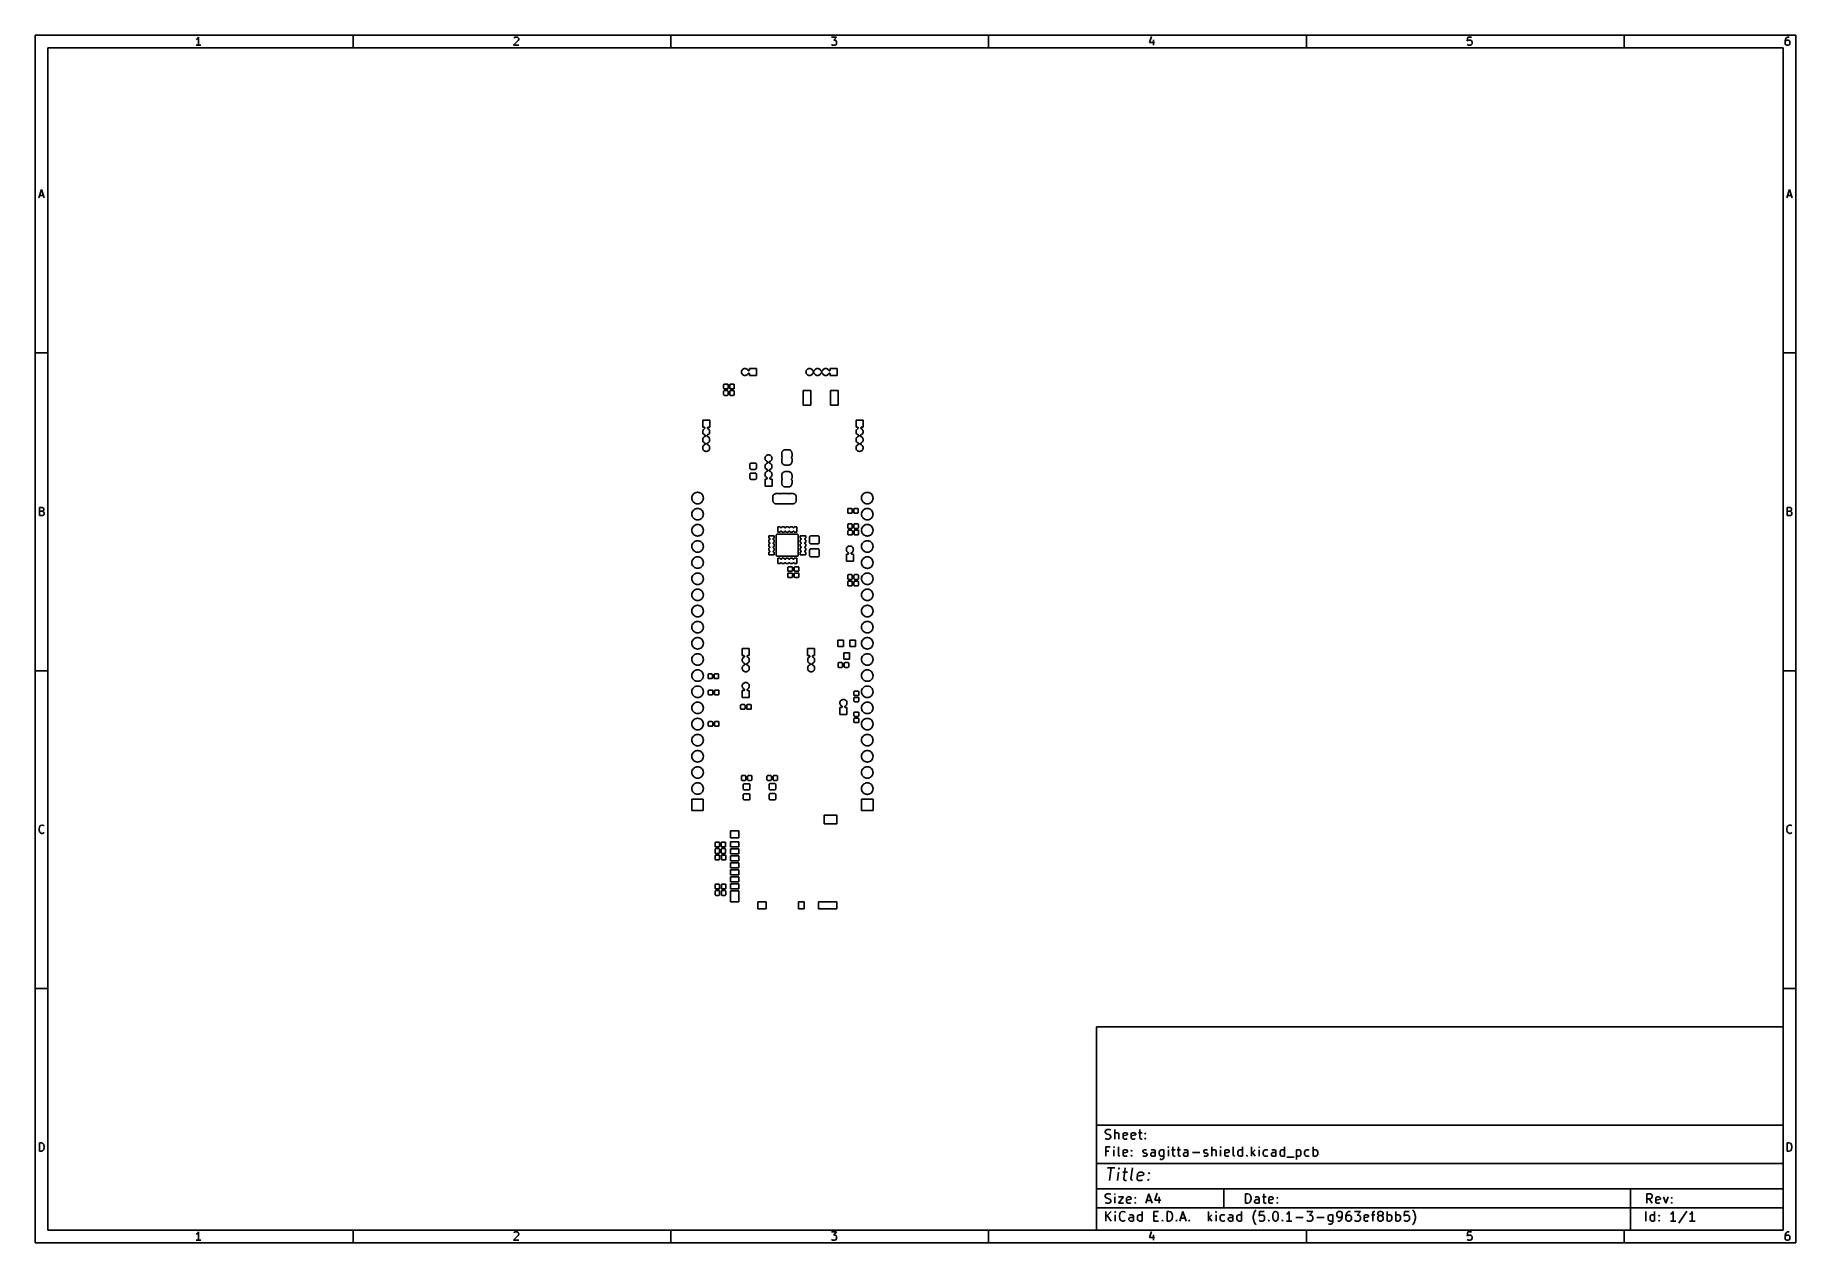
# Model space of a CAD drawing. Extents: x 10 to 287, y -200 to -10.
import ezdxf

# ---------------------------------------------------------------- set-up
doc = ezdxf.new("R2010")
doc.units = 0
doc.header["$MEASUREMENT"] = 0
doc.layers.add('BLACK', color=7, linetype='CONTINUOUS')

msp = doc.modelspace()

# ---------------------------------------------------------------- linework, layer by layer
at = {"layer": 'BLACK', "linetype": 'CONTINUOUS'}
for p, q in [((10, -10), (10, -200.007)), ((287.002, -10), (10, -10)), ((35.4464, -10.5976), (35.3226, -10.6595)), ((35.5702, -10.4738), (35.4464, -10.5976)), ((35.694, -10.2881), (35.5702, -10.4738)), ((35.694, -11.5881), (35.694, -10.2881)), ((60, -12), (60, -10)), ((86.0036, -10.8452), (85.2607, -11.5881)), ((85.3226, -10.4119), (85.3845, -10.35)), ((85.3845, -10.35), (85.5083, -10.2881)), ((85.5083, -10.2881), (85.8179, -10.2881)), ((85.8179, -10.2881), (85.9417, -10.35)), ((85.9417, -10.35), (86.0036, -10.4119)), ((86.0036, -10.4119), (86.0655, -10.5357)), ((86.0655, -10.6595), (86.0036, -10.8452)), ((86.0655, -10.5357), (86.0655, -10.6595)), ((110, -12), (110, -10)), ((135.261, -10.2881), (136.065, -10.2881)), ((136.065, -10.2881), (135.632, -10.7833)), ((135.632, -10.7833), (135.818, -10.7833)), ((135.818, -10.7833), (135.942, -10.8452)), ((135.942, -10.8452), (136.004, -10.9071)), ((136.004, -10.9071), (136.065, -11.031)), ((136.065, -11.031), (136.065, -11.3405)), ((160, -12), (160, -10)), ((185.632, -10.2262), (185.323, -11.1548)), ((185.942, -10.7214), (185.942, -11.5881)), ((210, -12), (210, -10)), ((235.385, -10.2881), (235.323, -10.9071)), ((235.323, -10.9071), (235.385, -10.8452)), ((236.004, -10.2881), (235.385, -10.2881)), ((235.385, -10.8452), (235.508, -10.7833)), ((235.508, -10.7833), (235.818, -10.7833)), ((235.818, -10.7833), (235.942, -10.8452)), ((235.942, -10.8452), (236.004, -10.9071)), ((236.004, -10.9071), (236.065, -11.031)), ((236.065, -11.031), (236.065, -11.3405)), ((260, -12), (260, -10)), ((285.385, -10.5976), (285.323, -10.8452)), ((285.323, -10.8452), (285.323, -11.3405)), ((285.385, -10.9071), (285.323, -11.031)), ((285.508, -10.4119), (285.385, -10.5976)), ((285.446, -10.8452), (285.385, -10.9071)), ((285.57, -10.7833), (285.446, -10.8452)), ((285.57, -10.35), (285.508, -10.4119)), ((285.694, -10.2881), (285.57, -10.35)), ((285.818, -10.7833), (285.57, -10.7833)), ((285.942, -10.2881), (285.694, -10.2881)), ((285.942, -10.8452), (285.818, -10.7833)), ((286.004, -10.9071), (285.942, -10.8452)), ((286.065, -11.031), (286.004, -10.9071)), ((286.065, -11.3405), (286.065, -11.031)), ((287.002, -200.007), (287.002, -10)), ((12, -12), (12, -198.007)), ((285.002, -12), (12, -12)), ((36.0655, -11.5881), (35.3226, -11.5881)), ((85.2607, -11.5881), (86.0655, -11.5881)), ((135.323, -11.5262), (135.261, -11.4643)), ((135.446, -11.5881), (135.323, -11.5262)), ((135.818, -11.5881), (135.446, -11.5881)), ((135.942, -11.5262), (135.818, -11.5881)), ((136.004, -11.4643), (135.942, -11.5262)), ((136.065, -11.3405), (136.004, -11.4643)), ((185.323, -11.1548), (186.127, -11.1548)), ((235.385, -11.5262), (235.323, -11.4643)), ((235.508, -11.5881), (235.385, -11.5262)), ((235.818, -11.5881), (235.508, -11.5881)), ((235.942, -11.5262), (235.818, -11.5881)), ((236.004, -11.4643), (235.942, -11.5262)), ((236.065, -11.3405), (236.004, -11.4643)), ((285.002, -198.007), (285.002, -12)), ((285.323, -11.3405), (285.385, -11.4643)), ((285.385, -11.4643), (285.446, -11.5262)), ((285.446, -11.5262), (285.57, -11.5881)), ((285.57, -11.5881), (285.818, -11.5881)), ((285.818, -11.5881), (285.942, -11.5262)), ((285.942, -11.5262), (286.004, -11.4643)), ((286.004, -11.4643), (286.065, -11.3405)), ((10.5667, -35.5881), (11, -34.2881)), ((10.6905, -35.2167), (11.3095, -35.2167)), ((11, -34.2881), (11.4333, -35.5881)), ((285.569, -35.5881), (286.002, -34.2881)), ((285.693, -35.2167), (286.312, -35.2167)), ((286.002, -34.2881), (286.436, -35.5881)), ((10, -60), (12, -60)), ((287.002, -60), (285.002, -60)), ((121.112, -62.992), (121.123, -62.884)), ((121.123, -63.1), (121.112, -62.992)), ((121.123, -62.884), (121.154, -62.7801)), ((121.154, -63.2039), (121.123, -63.1)), ((121.154, -62.7801), (121.206, -62.6844)), ((121.206, -63.2996), (121.154, -63.2039)), ((121.206, -62.6844), (121.274, -62.6005)), ((121.274, -63.3835), (121.206, -63.2996)), ((121.274, -62.6005), (121.358, -62.5316)), ((121.358, -63.4524), (121.274, -63.3835)), ((121.358, -62.5316), (121.454, -62.4805)), ((121.454, -63.5035), (121.358, -63.4524)), ((121.454, -62.4805), (121.558, -62.449)), ((121.558, -63.535), (121.454, -63.5035)), ((121.558, -62.449), (121.639, -62.441)), ((121.639, -63.543), (121.558, -63.535)), ((121.639, -62.441), (121.693, -62.441)), ((121.693, -63.543), (121.639, -63.543)), ((121.693, -62.441), (121.774, -62.449)), ((121.774, -63.535), (121.693, -63.543)), ((121.774, -62.449), (121.878, -62.4805)), ((121.878, -63.5035), (121.774, -63.535)), ((121.878, -62.4805), (121.974, -62.5316)), ((121.974, -63.4524), (121.878, -63.5035)), ((121.974, -62.5316), (122.058, -62.6005)), ((122.058, -63.3835), (121.974, -63.4524)), ((122.058, -62.6005), (122.126, -62.6844)), ((122.126, -63.2996), (122.058, -63.3835)), ((122.126, -62.6844), (122.15, -62.7282)), ((122.15, -63.2558), (122.126, -63.2996)), ((122.15, -62.7282), (122.163, -62.7486)), ((122.172, -63.2263), (122.15, -63.2558)), ((122.163, -62.7486), (122.181, -62.7659)), ((122.191, -63.2108), (122.172, -63.2263)), ((122.181, -62.7659), (122.201, -62.7795)), ((122.212, -63.1993), (122.191, -63.2108)), ((122.201, -62.7795), (122.224, -62.7889)), ((122.236, -63.1921), (122.212, -63.1993)), ((122.224, -62.7889), (122.248, -62.7937)), ((122.26, -63.1897), (122.236, -63.1921)), ((122.248, -62.7937), (122.272, -62.7937)), ((122.284, -63.1921), (122.26, -63.1897)), ((122.272, -62.7937), (122.296, -62.7889)), ((122.308, -63.1993), (122.284, -63.1921)), ((122.296, -62.7889), (122.319, -62.7795)), ((122.329, -63.2108), (122.308, -63.1993)), ((122.319, -62.7795), (122.339, -62.7659)), ((122.348, -63.2263), (122.329, -63.2108)), ((122.339, -62.7659), (122.357, -62.7486)), ((122.364, -63.2453), (122.348, -63.2263)), ((122.357, -62.7486), (122.37, -62.7282)), ((122.375, -63.2669), (122.364, -63.2453)), ((122.37, -62.7282), (122.38, -62.7055)), ((122.383, -63.2904), (122.375, -63.2669)), ((122.38, -62.7055), (122.385, -62.6693)), ((122.385, -63.3147), (122.383, -63.2904)), ((122.385, -62.6693), (122.385, -62.441)), ((122.385, -62.441), (123.487, -62.441)), ((122.385, -63.543), (122.385, -63.3147)), ((123.487, -63.543), (122.385, -63.543)), ((123.487, -62.441), (123.487, -63.543)), ((131.272, -62.992), (131.283, -62.884)), ((131.283, -63.1), (131.272, -62.992)), ((131.283, -62.884), (131.314, -62.7801)), ((131.314, -63.2039), (131.283, -63.1)), ((131.314, -62.7801), (131.366, -62.6844)), ((131.366, -63.2996), (131.314, -63.2039)), ((131.366, -62.6844), (131.434, -62.6005)), ((131.434, -63.3835), (131.366, -63.2996)), ((131.434, -62.6005), (131.518, -62.5316)), ((131.518, -63.4524), (131.434, -63.3835)), ((131.518, -62.5316), (131.614, -62.4805)), ((131.614, -63.5035), (131.518, -63.4524)), ((131.614, -62.4805), (131.718, -62.449)), ((131.718, -63.535), (131.614, -63.5035)), ((131.718, -62.449), (131.799, -62.441)), ((131.799, -63.543), (131.718, -63.535)), ((131.799, -62.441), (131.853, -62.441)), ((131.853, -63.543), (131.799, -63.543)), ((131.853, -62.441), (131.934, -62.449)), ((131.934, -63.535), (131.853, -63.543)), ((131.934, -62.449), (132.038, -62.4805)), ((132.038, -63.5035), (131.934, -63.535)), ((132.038, -62.4805), (132.134, -62.5316)), ((132.134, -63.4524), (132.038, -63.5035)), ((132.134, -62.5316), (132.218, -62.6005)), ((132.218, -63.3835), (132.134, -63.4524)), ((132.218, -62.6005), (132.286, -62.6844)), ((132.286, -63.2996), (132.218, -63.3835)), ((132.286, -62.6844), (132.338, -62.7801)), ((132.338, -63.2039), (132.286, -63.2996)), ((132.338, -62.7801), (132.341, -62.7929)), ((132.341, -63.1911), (132.338, -63.2039)), ((132.341, -62.7929), (132.351, -62.8155)), ((132.351, -63.1685), (132.341, -63.1911)), ((132.351, -62.8155), (132.364, -62.8359)), ((132.364, -63.1481), (132.351, -63.1685)), ((132.364, -62.8359), (132.382, -62.8532)), ((132.382, -63.1308), (132.364, -63.1481)), ((132.382, -62.8532), (132.402, -62.8668)), ((132.402, -63.1172), (132.382, -63.1308)), ((132.402, -62.8668), (132.425, -62.8762)), ((132.425, -63.1078), (132.402, -63.1172)), ((132.425, -62.8762), (132.449, -62.881)), ((132.449, -63.103), (132.425, -63.1078)), ((132.449, -62.881), (132.473, -62.881)), ((132.473, -63.103), (132.449, -63.103)), ((132.473, -62.881), (132.497, -62.8762)), ((132.497, -63.1078), (132.473, -63.103)), ((132.497, -62.8762), (132.52, -62.8668)), ((132.52, -63.1172), (132.497, -63.1078)), ((132.52, -62.8668), (132.54, -62.8532)), ((132.54, -63.1308), (132.52, -63.1172)), ((132.54, -62.8532), (132.558, -62.8359)), ((132.558, -63.1481), (132.54, -63.1308)), ((132.558, -62.8359), (132.571, -62.8155)), ((132.571, -63.1685), (132.558, -63.1481)), ((132.571, -62.8155), (132.581, -62.7929)), ((132.581, -63.1911), (132.571, -63.1685)), ((132.581, -62.7929), (132.584, -62.7801)), ((132.584, -63.2039), (132.581, -63.1911)), ((132.584, -62.7801), (132.636, -62.6844)), ((132.636, -63.2996), (132.584, -63.2039)), ((132.636, -62.6844), (132.704, -62.6005)), ((132.704, -63.3835), (132.636, -63.2996)), ((132.704, -62.6005), (132.788, -62.5316)), ((132.788, -63.4524), (132.704, -63.3835)), ((132.788, -62.5316), (132.884, -62.4805)), ((132.884, -63.5035), (132.788, -63.4524)), ((132.884, -62.4805), (132.988, -62.449)), ((132.988, -63.535), (132.884, -63.5035)), ((132.988, -62.449), (133.069, -62.441)), ((133.069, -63.543), (132.988, -63.535)), ((133.069, -62.441), (133.123, -62.441)), ((133.123, -63.543), (133.069, -63.543)), ((133.123, -62.441), (133.204, -62.449)), ((133.204, -63.535), (133.123, -63.543)), ((133.204, -62.449), (133.308, -62.4805)), ((133.308, -63.5035), (133.204, -63.535)), ((133.308, -62.4805), (133.404, -62.5316)), ((133.404, -63.4524), (133.308, -63.5035)), ((133.404, -62.5316), (133.488, -62.6005)), ((133.488, -63.3835), (133.404, -63.4524)), ((133.488, -62.6005), (133.556, -62.6844)), ((133.556, -63.2996), (133.488, -63.3835)), ((133.556, -62.6844), (133.608, -62.7801)), ((133.608, -63.2039), (133.556, -63.2996)), ((133.608, -62.7801), (133.611, -62.7929)), ((133.611, -63.1911), (133.608, -63.2039)), ((133.611, -62.7929), (133.621, -62.8155)), ((133.621, -63.1685), (133.611, -63.1911)), ((133.621, -62.8155), (133.634, -62.8359)), ((133.634, -63.1481), (133.621, -63.1685)), ((133.634, -62.8359), (133.652, -62.8532)), ((133.652, -63.1308), (133.634, -63.1481)), ((133.652, -62.8532), (133.672, -62.8668)), ((133.672, -63.1172), (133.652, -63.1308)), ((133.672, -62.8668), (133.695, -62.8762)), ((133.695, -63.1078), (133.672, -63.1172)), ((133.695, -62.8762), (133.719, -62.881)), ((133.719, -63.103), (133.695, -63.1078)), ((133.719, -62.881), (133.743, -62.881)), ((133.743, -63.103), (133.719, -63.103)), ((133.743, -62.881), (133.767, -62.8762)), ((133.767, -63.1078), (133.743, -63.103)), ((133.767, -62.8762), (133.79, -62.8668)), ((133.79, -63.1172), (133.767, -63.1078)), ((133.79, -62.8668), (133.81, -62.8532)), ((133.81, -63.1308), (133.79, -63.1172)), ((133.81, -62.8532), (133.828, -62.8359)), ((133.828, -63.1481), (133.81, -63.1308)), ((133.828, -62.8359), (133.841, -62.8155)), ((133.841, -63.1685), (133.828, -63.1481)), ((133.841, -62.8155), (133.851, -62.7929)), ((133.851, -63.1911), (133.841, -63.1685)), ((133.851, -62.7929), (133.854, -62.7801)), ((133.854, -63.2039), (133.851, -63.1911)), ((133.854, -62.7801), (133.906, -62.6844)), ((133.906, -63.2996), (133.854, -63.2039)), ((133.906, -62.6844), (133.974, -62.6005)), ((133.974, -63.3835), (133.906, -63.2996)), ((133.974, -62.6005), (134.058, -62.5316)), ((134.058, -63.4524), (133.974, -63.3835)), ((134.058, -62.5316), (134.154, -62.4805)), ((134.154, -63.5035), (134.058, -63.4524)), ((134.154, -62.4805), (134.258, -62.449)), ((134.258, -63.535), (134.154, -63.5035)), ((134.258, -62.449), (134.339, -62.441)), ((134.339, -63.543), (134.258, -63.535)), ((134.339, -62.441), (134.393, -62.441)), ((134.393, -63.543), (134.339, -63.543)), ((134.393, -62.441), (134.474, -62.449)), ((134.474, -63.535), (134.393, -63.543)), ((134.474, -62.449), (134.578, -62.4805)), ((134.578, -63.5035), (134.474, -63.535)), ((134.578, -62.4805), (134.674, -62.5316)), ((134.674, -63.4524), (134.578, -63.5035)), ((134.674, -62.5316), (134.758, -62.6005)), ((134.758, -63.3835), (134.674, -63.4524)), ((134.758, -62.6005), (134.826, -62.6844)), ((134.826, -63.2996), (134.758, -63.3835)), ((134.826, -62.6844), (134.85, -62.7282)), ((134.85, -63.2558), (134.826, -63.2996)), ((134.85, -62.7282), (134.863, -62.7486)), ((134.872, -63.2263), (134.85, -63.2558)), ((134.863, -62.7486), (134.881, -62.7659)), ((134.891, -63.2108), (134.872, -63.2263)), ((134.881, -62.7659), (134.901, -62.7795)), ((134.912, -63.1993), (134.891, -63.2108)), ((134.901, -62.7795), (134.924, -62.7889)), ((134.936, -63.1921), (134.912, -63.1993)), ((134.924, -62.7889), (134.948, -62.7937)), ((134.96, -63.1897), (134.936, -63.1921)), ((134.948, -62.7937), (134.972, -62.7937)), ((134.984, -63.1921), (134.96, -63.1897)), ((134.972, -62.7937), (134.996, -62.7889)), ((135.008, -63.1993), (134.984, -63.1921)), ((134.996, -62.7889), (135.019, -62.7795)), ((135.029, -63.2108), (135.008, -63.1993)), ((135.019, -62.7795), (135.039, -62.7659)), ((135.048, -63.2263), (135.029, -63.2108)), ((135.039, -62.7659), (135.057, -62.7486)), ((135.064, -63.2453), (135.048, -63.2263)), ((135.057, -62.7486), (135.07, -62.7282)), ((135.075, -63.2669), (135.064, -63.2453)), ((135.07, -62.7282), (135.08, -62.7055)), ((135.083, -63.2904), (135.075, -63.2669)), ((135.08, -62.7055), (135.085, -62.6693)), ((135.085, -63.3147), (135.083, -63.2904)), ((135.085, -62.6693), (135.085, -62.441)), ((135.085, -62.441), (136.187, -62.441)), ((135.085, -63.543), (135.085, -63.3147)), ((136.187, -63.543), (135.085, -63.543)), ((136.187, -62.441), (136.187, -63.543)), ((118.318, -65.0236), (118.321, -64.9961)), ((118.318, -65.5324), (118.318, -65.0236)), ((118.321, -65.5599), (118.318, -65.5324)), ((118.318, -66.0396), (118.321, -66.0121)), ((118.318, -66.5484), (118.318, -66.0396)), ((118.321, -64.9961), (118.327, -64.9754)), ((118.327, -65.5806), (118.321, -65.5599)), ((118.321, -66.0121), (118.327, -65.9914)), ((118.327, -64.9754), (118.337, -64.9564)), ((118.337, -65.5996), (118.327, -65.5806)), ((118.327, -65.9914), (118.337, -65.9724)), ((118.337, -64.9564), (118.351, -64.9398)), ((118.351, -65.6162), (118.337, -65.5996)), ((118.337, -65.9724), (118.351, -65.9558)), ((118.351, -64.9398), (118.367, -64.9261)), ((118.367, -65.6299), (118.351, -65.6162)), ((118.351, -65.9558), (118.367, -65.9421)), ((118.367, -64.9261), (118.386, -64.916)), ((118.386, -65.64), (118.367, -65.6299)), ((118.367, -65.9421), (118.386, -65.932)), ((118.386, -64.916), (118.407, -64.9097)), ((118.407, -65.6463), (118.386, -65.64)), ((118.386, -65.932), (118.407, -65.9257)), ((118.407, -64.9097), (118.435, -64.907)), ((118.435, -65.649), (118.407, -65.6463)), ((118.407, -65.9257), (118.435, -65.923)), ((118.435, -64.907), (118.893, -64.907)), ((118.893, -65.649), (118.435, -65.649)), ((118.435, -65.923), (118.893, -65.923)), ((118.893, -64.907), (118.921, -64.9097)), ((118.921, -65.6463), (118.893, -65.649)), ((118.893, -65.923), (118.921, -65.9257)), ((118.921, -64.9097), (118.942, -64.916)), ((118.942, -65.64), (118.921, -65.6463)), ((118.921, -65.9257), (118.942, -65.932)), ((118.942, -64.916), (118.961, -64.9261)), ((118.961, -65.6299), (118.942, -65.64)), ((118.942, -65.932), (118.961, -65.9421)), ((118.961, -64.9261), (118.977, -64.9398)), ((118.977, -65.6162), (118.961, -65.6299)), ((118.961, -65.9421), (118.977, -65.9558)), ((118.977, -64.9398), (118.991, -64.9564)), ((118.991, -65.5996), (118.977, -65.6162)), ((118.977, -65.9558), (118.991, -65.9724)), ((118.991, -64.9564), (119.001, -64.9754)), ((119.001, -65.5806), (118.991, -65.5996)), ((118.991, -65.9724), (119.001, -65.9914)), ((119.001, -64.9754), (119.007, -64.9961)), ((119.007, -65.5599), (119.001, -65.5806)), ((119.001, -65.9914), (119.007, -66.0121)), ((119.007, -64.9961), (119.01, -65.0236)), ((119.01, -65.5324), (119.007, -65.5599)), ((119.007, -66.0121), (119.01, -66.0396)), ((119.01, -65.0236), (119.01, -65.5324)), ((119.01, -66.0396), (119.01, -66.5484)), ((119.288, -65.0236), (119.291, -64.9961)), ((119.288, -65.5324), (119.288, -65.0236)), ((119.291, -65.5599), (119.288, -65.5324)), ((119.288, -66.0396), (119.291, -66.0121)), ((119.288, -66.5484), (119.288, -66.0396)), ((119.291, -64.9961), (119.297, -64.9754)), ((119.297, -65.5806), (119.291, -65.5599)), ((119.291, -66.0121), (119.297, -65.9914)), ((119.297, -64.9754), (119.307, -64.9564)), ((119.307, -65.5996), (119.297, -65.5806)), ((119.297, -65.9914), (119.307, -65.9724)), ((119.307, -64.9564), (119.321, -64.9398)), ((119.321, -65.6162), (119.307, -65.5996)), ((119.307, -65.9724), (119.321, -65.9558)), ((119.321, -64.9398), (119.337, -64.9261)), ((119.337, -65.6299), (119.321, -65.6162)), ((119.321, -65.9558), (119.337, -65.9421)), ((119.337, -64.9261), (119.356, -64.916)), ((119.356, -65.64), (119.337, -65.6299)), ((119.337, -65.9421), (119.356, -65.932)), ((119.356, -64.916), (119.377, -64.9097)), ((119.377, -65.6463), (119.356, -65.64)), ((119.356, -65.932), (119.377, -65.9257)), ((119.377, -64.9097), (119.405, -64.907)), ((119.405, -65.649), (119.377, -65.6463)), ((119.377, -65.9257), (119.405, -65.923)), ((119.405, -64.907), (119.863, -64.907)), ((119.863, -65.649), (119.405, -65.649)), ((119.405, -65.923), (119.863, -65.923)), ((119.863, -64.907), (119.891, -64.9097)), ((119.891, -65.6463), (119.863, -65.649)), ((119.863, -65.923), (119.891, -65.9257)), ((119.891, -64.9097), (119.912, -64.916)), ((119.912, -65.64), (119.891, -65.6463)), ((119.891, -65.9257), (119.912, -65.932)), ((119.912, -64.916), (119.931, -64.9261)), ((119.931, -65.6299), (119.912, -65.64)), ((119.912, -65.932), (119.931, -65.9421)), ((119.931, -64.9261), (119.947, -64.9398)), ((119.947, -65.6162), (119.931, -65.6299)), ((119.931, -65.9421), (119.947, -65.9558)), ((119.947, -64.9398), (119.961, -64.9564)), ((119.961, -65.5996), (119.947, -65.6162)), ((119.947, -65.9558), (119.961, -65.9724)), ((119.961, -64.9564), (119.971, -64.9754)), ((119.971, -65.5806), (119.961, -65.5996)), ((119.961, -65.9724), (119.971, -65.9914)), ((119.971, -64.9754), (119.977, -64.9961)), ((119.977, -65.5599), (119.971, -65.5806)), ((119.971, -65.9914), (119.977, -66.0121)), ((119.977, -64.9961), (119.98, -65.0236)), ((119.98, -65.5324), (119.977, -65.5599)), ((119.977, -66.0121), (119.98, -66.0396)), ((119.98, -65.0236), (119.98, -65.5324)), ((119.98, -66.0396), (119.98, -66.5484)), ((130.853, -68.232), (130.853, -65.88)), ((130.853, -65.88), (132.055, -65.88)), ((132.055, -65.88), (132.055, -68.232)), ((135.153, -68.232), (135.153, -65.88)), ((135.153, -65.88), (136.355, -65.88)), ((136.355, -65.88), (136.355, -68.232)), ((118.321, -66.5759), (118.318, -66.5484)), ((118.327, -66.5966), (118.321, -66.5759)), ((118.337, -66.6156), (118.327, -66.5966)), ((118.351, -66.6322), (118.337, -66.6156)), ((118.367, -66.6459), (118.351, -66.6322)), ((118.386, -66.656), (118.367, -66.6459)), ((118.407, -66.6623), (118.386, -66.656)), ((118.435, -66.665), (118.407, -66.6623)), ((118.893, -66.665), (118.435, -66.665)), ((118.921, -66.6623), (118.893, -66.665)), ((118.942, -66.656), (118.921, -66.6623)), ((118.961, -66.6459), (118.942, -66.656)), ((118.977, -66.6322), (118.961, -66.6459)), ((118.991, -66.6156), (118.977, -66.6322)), ((119.001, -66.5966), (118.991, -66.6156)), ((119.007, -66.5759), (119.001, -66.5966)), ((119.01, -66.5484), (119.007, -66.5759)), ((119.291, -66.5759), (119.288, -66.5484)), ((119.297, -66.5966), (119.291, -66.5759)), ((119.307, -66.6156), (119.297, -66.5966)), ((119.321, -66.6322), (119.307, -66.6156)), ((119.337, -66.6459), (119.321, -66.6322)), ((119.356, -66.656), (119.337, -66.6459)), ((119.377, -66.6623), (119.356, -66.656)), ((119.405, -66.665), (119.377, -66.6623)), ((119.863, -66.665), (119.405, -66.665)), ((119.891, -66.6623), (119.863, -66.665)), ((119.912, -66.656), (119.891, -66.6623)), ((119.931, -66.6459), (119.912, -66.656)), ((119.947, -66.6322), (119.931, -66.6459)), ((119.961, -66.6156), (119.947, -66.6322)), ((119.971, -66.5966), (119.961, -66.6156)), ((119.977, -66.5759), (119.971, -66.5966)), ((119.98, -66.5484), (119.977, -66.5759)), ((132.055, -68.232), (130.853, -68.232)), ((136.355, -68.232), (135.153, -68.232)), ((115.019, -71.671), (115.019, -70.569)), ((115.019, -70.569), (116.121, -70.569)), ((115.247, -71.671), (115.019, -71.671)), ((115.11, -72.0824), (115.178, -71.9985)), ((115.178, -71.9985), (115.262, -71.9296)), ((115.284, -71.6764), (115.247, -71.671)), ((115.262, -71.9296), (115.306, -71.9062)), ((115.306, -71.6858), (115.284, -71.6764)), ((115.327, -71.6994), (115.306, -71.6858)), ((115.306, -71.9062), (115.327, -71.8926)), ((115.344, -71.7167), (115.327, -71.6994)), ((115.327, -71.8926), (115.344, -71.8753)), ((115.358, -71.7371), (115.344, -71.7167)), ((115.344, -71.8753), (115.358, -71.8549)), ((115.367, -71.7597), (115.358, -71.7371)), ((115.358, -71.8549), (115.367, -71.8323)), ((115.372, -71.7837), (115.367, -71.7597)), ((115.367, -71.8323), (115.372, -71.8083)), ((115.372, -71.8083), (115.372, -71.7837)), ((115.77, -71.7716), (115.768, -71.796)), ((115.768, -71.796), (115.77, -71.8204)), ((115.777, -71.7482), (115.77, -71.7716)), ((115.77, -71.8204), (115.777, -71.8438)), ((115.789, -71.7266), (115.777, -71.7482)), ((115.777, -71.8438), (115.789, -71.8654)), ((115.804, -71.7076), (115.789, -71.7266)), ((115.789, -71.8654), (115.804, -71.8844)), ((115.823, -71.6921), (115.804, -71.7076)), ((115.804, -71.8844), (115.834, -71.9062)), ((115.845, -71.6805), (115.823, -71.6921)), ((115.834, -71.9062), (115.878, -71.9296)), ((115.868, -71.6734), (115.845, -71.6805)), ((115.893, -71.671), (115.868, -71.6734)), ((115.878, -71.9296), (115.962, -71.9985)), ((116.121, -71.671), (115.893, -71.671)), ((115.962, -71.9985), (116.03, -72.0824)), ((116.121, -70.569), (116.121, -71.671)), ((139.149, -71.671), (139.149, -70.569)), ((139.149, -70.569), (140.251, -70.569)), ((139.377, -71.671), (139.149, -71.671)), ((139.24, -72.0824), (139.308, -71.9985)), ((139.308, -71.9985), (139.392, -71.9296)), ((139.414, -71.6764), (139.377, -71.671)), ((139.392, -71.9296), (139.436, -71.9062)), ((139.436, -71.6858), (139.414, -71.6764)), ((139.457, -71.6994), (139.436, -71.6858)), ((139.436, -71.9062), (139.457, -71.8926)), ((139.474, -71.7167), (139.457, -71.6994)), ((139.457, -71.8926), (139.474, -71.8753)), ((139.488, -71.7371), (139.474, -71.7167)), ((139.474, -71.8753), (139.488, -71.8549)), ((139.497, -71.7597), (139.488, -71.7371)), ((139.488, -71.8549), (139.497, -71.8323)), ((139.502, -71.7837), (139.497, -71.7597)), ((139.497, -71.8323), (139.502, -71.8083)), ((139.502, -71.8083), (139.502, -71.7837)), ((139.9, -71.7716), (139.898, -71.796)), ((139.898, -71.796), (139.9, -71.8204)), ((139.907, -71.7482), (139.9, -71.7716)), ((139.9, -71.8204), (139.907, -71.8438)), ((139.919, -71.7266), (139.907, -71.7482)), ((139.907, -71.8438), (139.919, -71.8654)), ((139.934, -71.7076), (139.919, -71.7266)), ((139.919, -71.8654), (139.934, -71.8844)), ((139.953, -71.6921), (139.934, -71.7076)), ((139.934, -71.8844), (139.964, -71.9062)), ((139.975, -71.6805), (139.953, -71.6921)), ((139.964, -71.9062), (140.008, -71.9296)), ((139.998, -71.6734), (139.975, -71.6805)), ((140.023, -71.671), (139.998, -71.6734)), ((140.008, -71.9296), (140.092, -71.9985)), ((140.251, -71.671), (140.023, -71.671)), ((140.092, -71.9985), (140.16, -72.0824)), ((140.251, -70.569), (140.251, -71.671)), ((115.016, -72.39), (115.027, -72.282)), ((115.027, -72.498), (115.016, -72.39)), ((115.016, -73.66), (115.027, -73.552)), ((115.027, -73.768), (115.016, -73.66)), ((115.027, -72.282), (115.058, -72.1781)), ((115.058, -72.6019), (115.027, -72.498)), ((115.027, -73.552), (115.058, -73.4481)), ((115.058, -73.8719), (115.027, -73.768)), ((115.027, -74.822), (115.058, -74.7181)), ((115.058, -72.1781), (115.11, -72.0824)), ((115.11, -72.6976), (115.058, -72.6019)), ((115.058, -73.4481), (115.11, -73.3524)), ((115.11, -73.9676), (115.058, -73.8719)), ((115.058, -74.7181), (115.11, -74.6224)), ((115.178, -72.7815), (115.11, -72.6976)), ((115.11, -73.3524), (115.178, -73.2685)), ((115.178, -74.0515), (115.11, -73.9676)), ((115.11, -74.6224), (115.178, -74.5385)), ((115.262, -72.8504), (115.178, -72.7815)), ((115.178, -73.2685), (115.262, -73.1996)), ((115.262, -74.1204), (115.178, -74.0515)), ((115.178, -74.5385), (115.262, -74.4696)), ((115.358, -72.9015), (115.262, -72.8504)), ((115.262, -73.1996), (115.358, -73.1485)), ((115.358, -74.1715), (115.262, -74.1204)), ((115.262, -74.4696), (115.358, -74.4185)), ((115.371, -72.9054), (115.358, -72.9015)), ((115.358, -73.1485), (115.371, -73.1446)), ((115.371, -74.1754), (115.358, -74.1715)), ((115.358, -74.4185), (115.371, -74.4146)), ((115.393, -72.9148), (115.371, -72.9054)), ((115.371, -73.1446), (115.393, -73.1352)), ((115.393, -74.1848), (115.371, -74.1754)), ((115.371, -74.4146), (115.393, -74.4052)), ((115.414, -72.9284), (115.393, -72.9148)), ((115.393, -73.1352), (115.414, -73.1216)), ((115.414, -74.1984), (115.393, -74.1848)), ((115.393, -74.4052), (115.414, -74.3916)), ((115.431, -72.9457), (115.414, -72.9284)), ((115.414, -73.1216), (115.431, -73.1043)), ((115.431, -74.2157), (115.414, -74.1984)), ((115.414, -74.3916), (115.431, -74.3743)), ((115.445, -72.9661), (115.431, -72.9457)), ((115.431, -73.1043), (115.445, -73.0839)), ((115.445, -74.2361), (115.431, -74.2157)), ((115.431, -74.3743), (115.445, -74.3539)), ((115.454, -72.9887), (115.445, -72.9661)), ((115.445, -73.0839), (115.454, -73.0613)), ((115.454, -74.2587), (115.445, -74.2361)), ((115.445, -74.3539), (115.454, -74.3313)), ((115.459, -73.0127), (115.454, -72.9887)), ((115.454, -73.0613), (115.459, -73.0373)), ((115.459, -74.2827), (115.454, -74.2587)), ((115.454, -74.3313), (115.459, -74.3073)), ((115.459, -73.0373), (115.459, -73.0127)), ((115.459, -74.3073), (115.459, -74.2827)), ((115.686, -72.9887), (115.681, -73.0127)), ((115.681, -73.0127), (115.681, -73.0373)), ((115.681, -73.0373), (115.686, -73.0613)), ((115.686, -74.2587), (115.681, -74.2827)), ((115.681, -74.2827), (115.681, -74.3073)), ((115.681, -74.3073), (115.686, -74.3313)), ((115.695, -72.9661), (115.686, -72.9887)), ((115.686, -73.0613), (115.695, -73.0839)), ((115.695, -74.2361), (115.686, -74.2587)), ((115.686, -74.3313), (115.695, -74.3539)), ((115.709, -72.9457), (115.695, -72.9661)), ((115.695, -73.0839), (115.709, -73.1043)), ((115.709, -74.2157), (115.695, -74.2361)), ((115.695, -74.3539), (115.709, -74.3743)), ((115.726, -72.9284), (115.709, -72.9457)), ((115.709, -73.1043), (115.726, -73.1216)), ((115.726, -74.1984), (115.709, -74.2157)), ((115.709, -74.3743), (115.726, -74.3916)), ((115.747, -72.9148), (115.726, -72.9284)), ((115.726, -73.1216), (115.747, -73.1352)), ((115.747, -74.1848), (115.726, -74.1984)), ((115.726, -74.3916), (115.747, -74.4052)), ((115.769, -72.9054), (115.747, -72.9148)), ((115.747, -73.1352), (115.769, -73.1446)), ((115.769, -74.1754), (115.747, -74.1848)), ((115.747, -74.4052), (115.769, -74.4146)), ((115.782, -72.9015), (115.769, -72.9054)), ((115.769, -73.1446), (115.782, -73.1485)), ((115.782, -74.1715), (115.769, -74.1754)), ((115.769, -74.4146), (115.782, -74.4185)), ((115.878, -72.8504), (115.782, -72.9015)), ((115.782, -73.1485), (115.878, -73.1996)), ((115.878, -74.1204), (115.782, -74.1715)), ((115.782, -74.4185), (115.878, -74.4696)), ((115.962, -72.7815), (115.878, -72.8504)), ((115.878, -73.1996), (115.962, -73.2685)), ((115.962, -74.0515), (115.878, -74.1204)), ((115.878, -74.4696), (115.962, -74.5385)), ((116.03, -72.6976), (115.962, -72.7815)), ((115.962, -73.2685), (116.03, -73.3524)), ((116.03, -73.9676), (115.962, -74.0515)), ((115.962, -74.5385), (116.03, -74.6224)), ((116.03, -72.0824), (116.082, -72.1781)), ((116.082, -72.6019), (116.03, -72.6976)), ((116.03, -73.3524), (116.082, -73.4481)), ((116.082, -73.8719), (116.03, -73.9676)), ((116.03, -74.6224), (116.082, -74.7181)), ((116.082, -72.1781), (116.113, -72.282)), ((116.113, -72.498), (116.082, -72.6019)), ((116.082, -73.4481), (116.113, -73.552)), ((116.113, -73.768), (116.082, -73.8719)), ((116.082, -74.7181), (116.113, -74.822)), ((116.113, -72.282), (116.124, -72.39)), ((116.124, -72.39), (116.113, -72.498)), ((116.113, -73.552), (116.124, -73.66)), ((116.124, -73.66), (116.113, -73.768)), ((139.146, -72.39), (139.157, -72.282)), ((139.157, -72.498), (139.146, -72.39)), ((139.146, -73.66), (139.157, -73.552)), ((139.157, -73.768), (139.146, -73.66)), ((139.157, -72.282), (139.188, -72.1781)), ((139.188, -72.6019), (139.157, -72.498)), ((139.157, -73.552), (139.188, -73.4481)), ((139.188, -73.8719), (139.157, -73.768)), ((139.157, -74.822), (139.188, -74.7181)), ((139.188, -72.1781), (139.24, -72.0824)), ((139.24, -72.6976), (139.188, -72.6019)), ((139.188, -73.4481), (139.24, -73.3524)), ((139.24, -73.9676), (139.188, -73.8719)), ((139.188, -74.7181), (139.24, -74.6224)), ((139.308, -72.7815), (139.24, -72.6976)), ((139.24, -73.3524), (139.308, -73.2685)), ((139.308, -74.0515), (139.24, -73.9676)), ((139.24, -74.6224), (139.308, -74.5385)), ((139.392, -72.8504), (139.308, -72.7815)), ((139.308, -73.2685), (139.392, -73.1996)), ((139.392, -74.1204), (139.308, -74.0515)), ((139.308, -74.5385), (139.392, -74.4696)), ((139.488, -72.9015), (139.392, -72.8504)), ((139.392, -73.1996), (139.488, -73.1485)), ((139.488, -74.1715), (139.392, -74.1204)), ((139.392, -74.4696), (139.488, -74.4185)), ((139.501, -72.9054), (139.488, -72.9015)), ((139.488, -73.1485), (139.501, -73.1446)), ((139.501, -74.1754), (139.488, -74.1715)), ((139.488, -74.4185), (139.501, -74.4146)), ((139.523, -72.9148), (139.501, -72.9054)), ((139.501, -73.1446), (139.523, -73.1352)), ((139.523, -74.1848), (139.501, -74.1754)), ((139.501, -74.4146), (139.523, -74.4052)), ((139.544, -72.9284), (139.523, -72.9148)), ((139.523, -73.1352), (139.544, -73.1216)), ((139.544, -74.1984), (139.523, -74.1848)), ((139.523, -74.4052), (139.544, -74.3916)), ((139.561, -72.9457), (139.544, -72.9284)), ((139.544, -73.1216), (139.561, -73.1043)), ((139.561, -74.2157), (139.544, -74.1984)), ((139.544, -74.3916), (139.561, -74.3743)), ((139.575, -72.9661), (139.561, -72.9457)), ((139.561, -73.1043), (139.575, -73.0839)), ((139.575, -74.2361), (139.561, -74.2157)), ((139.561, -74.3743), (139.575, -74.3539)), ((139.584, -72.9887), (139.575, -72.9661)), ((139.575, -73.0839), (139.584, -73.0613)), ((139.584, -74.2587), (139.575, -74.2361)), ((139.575, -74.3539), (139.584, -74.3313)), ((139.589, -73.0127), (139.584, -72.9887)), ((139.584, -73.0613), (139.589, -73.0373)), ((139.589, -74.2827), (139.584, -74.2587)), ((139.584, -74.3313), (139.589, -74.3073)), ((139.589, -73.0373), (139.589, -73.0127)), ((139.589, -74.3073), (139.589, -74.2827)), ((139.816, -72.9887), (139.811, -73.0127)), ((139.811, -73.0127), (139.811, -73.0373)), ((139.811, -73.0373), (139.816, -73.0613)), ((139.816, -74.2587), (139.811, -74.2827)), ((139.811, -74.2827), (139.811, -74.3073)), ((139.811, -74.3073), (139.816, -74.3313)), ((139.825, -72.9661), (139.816, -72.9887)), ((139.816, -73.0613), (139.825, -73.0839)), ((139.825, -74.2361), (139.816, -74.2587)), ((139.816, -74.3313), (139.825, -74.3539)), ((139.839, -72.9457), (139.825, -72.9661)), ((139.825, -73.0839), (139.839, -73.1043)), ((139.839, -74.2157), (139.825, -74.2361)), ((139.825, -74.3539), (139.839, -74.3743)), ((139.856, -72.9284), (139.839, -72.9457)), ((139.839, -73.1043), (139.856, -73.1216)), ((139.856, -74.1984), (139.839, -74.2157)), ((139.839, -74.3743), (139.856, -74.3916)), ((139.877, -72.9148), (139.856, -72.9284)), ((139.856, -73.1216), (139.877, -73.1352)), ((139.877, -74.1848), (139.856, -74.1984)), ((139.856, -74.3916), (139.877, -74.4052)), ((139.899, -72.9054), (139.877, -72.9148)), ((139.877, -73.1352), (139.899, -73.1446)), ((139.899, -74.1754), (139.877, -74.1848)), ((139.877, -74.4052), (139.899, -74.4146)), ((139.912, -72.9015), (139.899, -72.9054)), ((139.899, -73.1446), (139.912, -73.1485)), ((139.912, -74.1715), (139.899, -74.1754)), ((139.899, -74.4146), (139.912, -74.4185)), ((140.008, -72.8504), (139.912, -72.9015)), ((139.912, -73.1485), (140.008, -73.1996)), ((140.008, -74.1204), (139.912, -74.1715)), ((139.912, -74.4185), (140.008, -74.4696)), ((140.092, -72.7815), (140.008, -72.8504)), ((140.008, -73.1996), (140.092, -73.2685)), ((140.092, -74.0515), (140.008, -74.1204)), ((140.008, -74.4696), (140.092, -74.5385)), ((140.16, -72.6976), (140.092, -72.7815)), ((140.092, -73.2685), (140.16, -73.3524)), ((140.16, -73.9676), (140.092, -74.0515)), ((140.092, -74.5385), (140.16, -74.6224)), ((140.16, -72.0824), (140.212, -72.1781)), ((140.212, -72.6019), (140.16, -72.6976)), ((140.16, -73.3524), (140.212, -73.4481)), ((140.212, -73.8719), (140.16, -73.9676)), ((140.16, -74.6224), (140.212, -74.7181)), ((140.212, -72.1781), (140.243, -72.282)), ((140.243, -72.498), (140.212, -72.6019)), ((140.212, -73.4481), (140.243, -73.552)), ((140.243, -73.768), (140.212, -73.8719)), ((140.212, -74.7181), (140.243, -74.822)), ((140.243, -72.282), (140.254, -72.39)), ((140.254, -72.39), (140.243, -72.498)), ((140.243, -73.552), (140.254, -73.66)), ((140.254, -73.66), (140.243, -73.768)), ((115.016, -74.93), (115.027, -74.822)), ((115.027, -75.038), (115.016, -74.93)), ((115.058, -75.1419), (115.027, -75.038)), ((115.11, -75.2376), (115.058, -75.1419)), ((115.178, -75.3215), (115.11, -75.2376)), ((115.262, -75.3904), (115.178, -75.3215)), ((115.358, -75.4415), (115.262, -75.3904)), ((115.462, -75.473), (115.358, -75.4415)), ((115.543, -75.481), (115.462, -75.473)), ((115.597, -75.481), (115.543, -75.481)), ((115.678, -75.473), (115.597, -75.481)), ((115.782, -75.4415), (115.678, -75.473)), ((115.878, -75.3904), (115.782, -75.4415)), ((115.962, -75.3215), (115.878, -75.3904)), ((116.03, -75.2376), (115.962, -75.3215)), ((116.082, -75.1419), (116.03, -75.2376)), ((116.113, -75.038), (116.082, -75.1419)), ((116.113, -74.822), (116.124, -74.93)), ((116.124, -74.93), (116.113, -75.038)), ((122.434, -77.519), (122.438, -77.4775)), ((122.434, -78.1202), (122.434, -77.519)), ((122.438, -77.4775), (122.449, -77.4435)), ((122.449, -77.4435), (122.465, -77.4122)), ((122.465, -77.4122), (122.488, -77.3848)), ((122.488, -77.3848), (122.515, -77.3622)), ((122.515, -77.3622), (122.547, -77.3455)), ((122.547, -77.3455), (122.581, -77.3352)), ((122.581, -77.3352), (122.622, -77.3311)), ((122.622, -77.3311), (123.298, -77.3311)), ((123.298, -77.3311), (123.34, -77.3352)), ((123.34, -77.3352), (123.374, -77.3455)), ((123.374, -77.3455), (123.405, -77.3622)), ((123.405, -77.3622), (123.433, -77.3848)), ((123.433, -77.3848), (123.455, -77.4122)), ((123.455, -77.4122), (123.472, -77.4435)), ((123.472, -77.4435), (123.482, -77.4775)), ((123.482, -77.4775), (123.486, -77.519)), ((123.486, -77.519), (123.486, -78.1202)), ((124.82, -76.5751), (124.83, -76.4671)), ((124.83, -76.6831), (124.82, -76.5751)), ((124.83, -76.4671), (124.862, -76.3632)), ((124.862, -76.787), (124.83, -76.6831)), ((124.862, -76.3632), (124.913, -76.2675)), ((124.913, -76.8827), (124.862, -76.787)), ((124.862, -77.6332), (124.913, -77.5375)), ((124.913, -76.2675), (124.982, -76.1836)), ((124.982, -76.9666), (124.913, -76.8827)), ((124.913, -77.5375), (124.982, -77.4536)), ((124.982, -76.1836), (125.066, -76.1147)), ((125.066, -77.0355), (124.982, -76.9666)), ((124.982, -77.4536), (125.066, -77.3847)), ((125.066, -76.1147), (125.161, -76.0636)), ((125.161, -77.0866), (125.066, -77.0355)), ((125.066, -77.3847), (125.161, -77.3336)), ((125.161, -76.0636), (125.265, -76.0321)), ((125.174, -77.0905), (125.161, -77.0866)), ((125.161, -77.3336), (125.174, -77.3297)), ((125.197, -77.0999), (125.174, -77.0905)), ((125.174, -77.3297), (125.197, -77.3203)), ((125.217, -77.1135), (125.197, -77.0999)), ((125.197, -77.3203), (125.217, -77.3067)), ((125.234, -77.1308), (125.217, -77.1135)), ((125.217, -77.3067), (125.234, -77.2894)), ((125.248, -77.1512), (125.234, -77.1308)), ((125.234, -77.2894), (125.248, -77.269)), ((125.257, -77.1738), (125.248, -77.1512)), ((125.248, -77.269), (125.257, -77.2464)), ((125.262, -77.1979), (125.257, -77.1738)), ((125.257, -77.2464), (125.262, -77.2224)), ((125.262, -77.2224), (125.262, -77.1979)), ((125.265, -76.0321), (125.346, -76.0241)), ((125.346, -76.0241), (125.4, -76.0241)), ((125.4, -76.0241), (125.481, -76.0321)), ((125.481, -76.0321), (125.585, -76.0636)), ((125.489, -77.1738), (125.484, -77.1979)), ((125.484, -77.1979), (125.484, -77.2224)), ((125.484, -77.2224), (125.489, -77.2464)), ((125.498, -77.1512), (125.489, -77.1738)), ((125.489, -77.2464), (125.498, -77.269)), ((125.512, -77.1308), (125.498, -77.1512)), ((125.498, -77.269), (125.512, -77.2894)), ((125.529, -77.1135), (125.512, -77.1308)), ((125.512, -77.2894), (125.529, -77.3067)), ((125.55, -77.0999), (125.529, -77.1135)), ((125.529, -77.3067), (125.55, -77.3203)), ((125.572, -77.0905), (125.55, -77.0999)), ((125.55, -77.3203), (125.572, -77.3297)), ((125.585, -77.0866), (125.572, -77.0905)), ((125.572, -77.3297), (125.585, -77.3336)), ((125.585, -76.0636), (125.681, -76.1147)), ((125.681, -77.0355), (125.585, -77.0866)), ((125.585, -77.3336), (125.681, -77.3847)), ((125.681, -76.1147), (125.765, -76.1836)), ((125.765, -76.9666), (125.681, -77.0355)), ((125.681, -77.3847), (125.765, -77.4536)), ((125.765, -76.1836), (125.834, -76.2675)), ((125.834, -76.8827), (125.765, -76.9666)), ((125.765, -77.4536), (125.834, -77.5375)), ((125.834, -76.2675), (125.885, -76.3632)), ((125.885, -76.787), (125.834, -76.8827)), ((125.834, -77.5375), (125.885, -77.6332)), ((125.885, -76.3632), (125.916, -76.4671)), ((125.916, -76.6831), (125.885, -76.787)), ((125.916, -76.4671), (125.927, -76.5751)), ((125.927, -76.5751), (125.916, -76.6831)), ((127.468, -75.7951), (127.47, -75.7768)), ((127.468, -76.2829), (127.468, -75.7951)), ((127.47, -76.299), (127.468, -76.2829)), ((127.468, -76.5951), (127.47, -76.579)), ((127.468, -77.0829), (127.468, -76.5951)), ((127.47, -77.1012), (127.468, -77.0829)), ((127.47, -75.7768), (127.471, -75.7645)), ((127.473, -76.3086), (127.47, -76.299)), ((127.47, -76.579), (127.473, -76.5694)), ((127.471, -77.1135), (127.47, -77.1012)), ((127.471, -75.7461), (127.473, -75.7239)), ((127.471, -75.7645), (127.471, -75.7461)), ((127.471, -77.1319), (127.471, -77.1135)), ((127.473, -77.1541), (127.471, -77.1319)), ((127.473, -75.7239), (127.489, -75.6398)), ((127.477, -76.3175), (127.473, -76.3086)), ((127.473, -76.5694), (127.477, -76.5605)), ((127.489, -77.2382), (127.473, -77.1541)), ((127.484, -76.3252), (127.477, -76.3175)), ((127.477, -76.5605), (127.484, -76.5528)), ((127.496, -76.3354), (127.484, -76.3252)), ((127.484, -76.5528), (127.496, -76.5426)), ((127.489, -75.6398), (127.496, -75.6183)), ((127.496, -77.2597), (127.489, -77.2382)), ((127.496, -75.6183), (127.529, -75.5391)), ((127.507, -76.3424), (127.496, -76.3354)), ((127.496, -76.5426), (127.507, -76.5356)), ((127.529, -77.3389), (127.496, -77.2597)), ((127.524, -76.3597), (127.507, -76.3424)), ((127.507, -76.5356), (127.524, -76.5183)), ((127.538, -76.3801), (127.524, -76.3597)), ((127.524, -76.5183), (127.538, -76.4979)), ((127.529, -75.5391), (127.539, -75.5194)), ((127.539, -77.3586), (127.529, -77.3389)), ((127.547, -76.4027), (127.538, -76.3801)), ((127.538, -76.4979), (127.547, -76.4753)), ((127.539, -75.5194), (127.587, -75.4481)), ((127.587, -77.4299), (127.539, -77.3586)), ((127.552, -76.4268), (127.547, -76.4027)), ((127.547, -76.4753), (127.552, -76.4513)), ((127.552, -76.4513), (127.552, -76.4268)), ((127.587, -75.4481), (127.601, -75.4308)), ((127.601, -77.4472), (127.587, -77.4299)), ((127.601, -75.4308), (127.662, -75.3702)), ((127.662, -77.5078), (127.601, -77.4472)), ((127.662, -75.3702), (127.679, -75.356)), ((127.679, -77.522), (127.662, -77.5078)), ((127.679, -75.356), (127.75, -75.3083)), ((127.75, -77.5697), (127.679, -77.522)), ((127.75, -75.3083), (127.77, -75.2978)), ((127.77, -75.2978), (127.849, -75.265)), ((127.849, -75.265), (127.871, -75.2585)), ((127.871, -75.2585), (127.955, -75.2417)), ((127.955, -75.2417), (127.977, -75.2396)), ((127.977, -75.2396), (127.996, -75.2396)), ((127.996, -75.2396), (128.008, -75.239)), ((128.008, -75.239), (128.026, -75.2371)), ((128.026, -75.2371), (128.514, -75.2371)), ((128.514, -75.2371), (128.532, -75.239)), ((128.532, -75.239), (128.544, -75.2396)), ((128.544, -75.2396), (128.563, -75.2396)), ((128.563, -75.2396), (128.585, -75.2417)), ((128.585, -75.2417), (128.669, -75.2585)), ((128.669, -75.2585), (128.691, -75.265)), ((128.691, -75.265), (128.77, -75.2978)), ((128.77, -75.2978), (128.79, -75.3083)), ((128.79, -75.3083), (128.861, -75.356)), ((128.861, -77.522), (128.79, -77.5697)), ((128.861, -75.356), (128.878, -75.3702)), ((128.878, -77.5078), (128.861, -77.522)), ((128.878, -75.3702), (128.939, -75.4308)), ((128.939, -77.4472), (128.878, -77.5078)), ((128.939, -75.4308), (128.953, -75.4481)), ((128.953, -77.4299), (128.939, -77.4472)), ((128.953, -75.4481), (129.001, -75.5194)), ((129.001, -77.3586), (128.953, -77.4299)), ((128.993, -76.4027), (128.988, -76.4267)), ((128.988, -76.4267), (128.988, -76.4512)), ((128.988, -76.4512), (128.993, -76.4753)), ((129.002, -76.3801), (128.993, -76.4027)), ((128.993, -76.4753), (129.002, -76.4979)), ((129.001, -75.5194), (129.011, -75.5391)), ((129.011, -77.3389), (129.001, -77.3586)), ((129.016, -76.3597), (129.002, -76.3801)), ((129.002, -76.4979), (129.016, -76.5183)), ((129.011, -75.5391), (129.044, -75.6183)), ((129.044, -77.2597), (129.011, -77.3389)), ((129.033, -76.3424), (129.016, -76.3597)), ((129.016, -76.5183), (129.033, -76.5356)), ((129.044, -76.3354), (129.033, -76.3424)), ((129.033, -76.5356), (129.044, -76.5426)), ((129.044, -75.6183), (129.051, -75.6398)), ((129.056, -76.3252), (129.044, -76.3354)), ((129.044, -76.5426), (129.056, -76.5528)), ((129.051, -77.2382), (129.044, -77.2597)), ((129.051, -75.6398), (129.067, -75.7239)), ((129.067, -77.1541), (129.051, -77.2382)), ((129.063, -76.3175), (129.056, -76.3252)), ((129.056, -76.5528), (129.063, -76.5605)), ((129.067, -76.3086), (129.063, -76.3175)), ((129.063, -76.5605), (129.067, -76.5694)), ((129.067, -75.7239), (129.069, -75.7461)), ((129.07, -76.299), (129.067, -76.3086)), ((129.067, -76.5694), (129.07, -76.579)), ((129.069, -77.1319), (129.067, -77.1541)), ((129.069, -75.7461), (129.069, -75.7645)), ((129.069, -75.7645), (129.07, -75.7768)), ((129.07, -77.1012), (129.069, -77.1135)), ((129.069, -77.1135), (129.069, -77.1319)), ((129.07, -75.7768), (129.072, -75.7951)), ((129.072, -76.2829), (129.07, -76.299)), ((129.07, -76.579), (129.072, -76.5951)), ((129.072, -77.0829), (129.07, -77.1012)), ((129.072, -75.7951), (129.072, -76.2829)), ((129.072, -76.5951), (129.072, -77.0829)), ((139.146, -74.93), (139.157, -74.822)), ((139.157, -75.038), (139.146, -74.93)), ((139.188, -75.1419), (139.157, -75.038)), ((139.24, -75.2376), (139.188, -75.1419)), ((139.308, -75.3215), (139.24, -75.2376)), ((139.392, -75.3904), (139.308, -75.3215)), ((139.488, -75.4415), (139.392, -75.3904)), ((139.592, -75.473), (139.488, -75.4415)), ((139.673, -75.481), (139.592, -75.473)), ((139.727, -75.481), (139.673, -75.481)), ((139.808, -75.473), (139.727, -75.481)), ((139.912, -75.4415), (139.808, -75.473)), ((140.008, -75.3904), (139.912, -75.4415)), ((140.092, -75.3215), (140.008, -75.3904)), ((140.16, -75.2376), (140.092, -75.3215)), ((140.212, -75.1419), (140.16, -75.2376)), ((140.243, -75.038), (140.212, -75.1419)), ((140.243, -74.822), (140.254, -74.93)), ((140.254, -74.93), (140.243, -75.038)), ((122.438, -78.1617), (122.434, -78.1202)), ((122.434, -79.094), (122.438, -79.0525)), ((122.434, -79.6952), (122.434, -79.094)), ((122.438, -79.7367), (122.434, -79.6952)), ((122.449, -78.1957), (122.438, -78.1617)), ((122.438, -79.0525), (122.449, -79.0185)), ((122.449, -79.7707), (122.438, -79.7367)), ((122.465, -78.227), (122.449, -78.1957)), ((122.449, -79.0185), (122.465, -78.9872)), ((122.465, -79.802), (122.449, -79.7707)), ((122.488, -78.2544), (122.465, -78.227)), ((122.465, -78.9872), (122.488, -78.9598)), ((122.488, -79.8294), (122.465, -79.802)), ((122.515, -78.277), (122.488, -78.2544)), ((122.488, -78.9598), (122.515, -78.9372)), ((122.515, -79.852), (122.488, -79.8294)), ((122.547, -78.2937), (122.515, -78.277)), ((122.515, -78.9372), (122.547, -78.9205)), ((122.547, -79.8687), (122.515, -79.852)), ((122.581, -78.304), (122.547, -78.2937)), ((122.547, -78.9205), (122.581, -78.9102)), ((122.581, -79.879), (122.547, -79.8687)), ((122.622, -78.3081), (122.581, -78.304)), ((122.581, -78.9102), (122.622, -78.9061)), ((122.622, -79.8831), (122.581, -79.879)), ((123.298, -78.3081), (122.622, -78.3081)), ((122.622, -78.9061), (123.298, -78.9061)), ((123.298, -79.8831), (122.622, -79.8831)), ((123.34, -78.304), (123.298, -78.3081)), ((123.298, -78.9061), (123.34, -78.9102)), ((123.34, -79.879), (123.298, -79.8831)), ((123.374, -78.2937), (123.34, -78.304)), ((123.34, -78.9102), (123.374, -78.9205)), ((123.374, -79.8687), (123.34, -79.879)), ((123.405, -78.277), (123.374, -78.2937)), ((123.374, -78.9205), (123.405, -78.9372)), ((123.405, -79.852), (123.374, -79.8687)), ((123.433, -78.2544), (123.405, -78.277)), ((123.405, -78.9372), (123.433, -78.9598)), ((123.433, -79.8294), (123.405, -79.852)), ((123.455, -78.227), (123.433, -78.2544)), ((123.433, -78.9598), (123.455, -78.9872)), ((123.455, -79.802), (123.433, -79.8294)), ((123.472, -78.1957), (123.455, -78.227)), ((123.455, -78.9872), (123.472, -79.0185)), ((123.472, -79.7707), (123.455, -79.802)), ((123.482, -78.1617), (123.472, -78.1957)), ((123.472, -79.0185), (123.482, -79.0525)), ((123.482, -79.7367), (123.472, -79.7707)), ((123.486, -78.1202), (123.482, -78.1617)), ((123.482, -79.0525), (123.486, -79.094)), ((123.486, -79.6952), (123.482, -79.7367)), ((123.486, -79.094), (123.486, -79.6952)), ((124.82, -77.8451), (124.83, -77.7371)), ((124.83, -77.9531), (124.82, -77.8451)), ((124.82, -79.1151), (124.83, -79.0071)), ((124.83, -79.2231), (124.82, -79.1151)), ((124.822, -80.9361), (124.822, -79.8341)), ((124.822, -79.8341), (125.05, -79.8341)), ((124.83, -77.7371), (124.862, -77.6332)), ((124.862, -78.057), (124.83, -77.9531)), ((124.83, -79.0071), (124.862, -78.9032)), ((124.862, -79.327), (124.83, -79.2231)), ((124.913, -78.1527), (124.862, -78.057)), ((124.862, -78.9032), (124.913, -78.8075)), ((124.913, -79.4227), (124.862, -79.327)), ((124.982, -78.2366), (124.913, -78.1527)), ((124.913, -78.8075), (124.982, -78.7236)), ((124.982, -79.5066), (124.913, -79.4227)), ((125.066, -78.3055), (124.982, -78.2366)), ((124.982, -78.7236), (125.066, -78.6547)), ((125.066, -79.5755), (124.982, -79.5066)), ((125.05, -79.8341), (125.075, -79.8317)), ((125.161, -78.3566), (125.066, -78.3055)), ((125.066, -78.6547), (125.161, -78.6036)), ((125.109, -79.5989), (125.066, -79.5755)), ((125.075, -79.8317), (125.098, -79.8246)), ((125.098, -79.8246), (125.12, -79.813)), ((125.139, -79.6207), (125.109, -79.5989)), ((125.12, -79.813), (125.139, -79.7975)), ((125.154, -79.6397), (125.139, -79.6207)), ((125.139, -79.7975), (125.154, -79.7786)), ((125.166, -79.6613), (125.154, -79.6397)), ((125.154, -79.7786), (125.166, -79.7569)), ((125.174, -78.3605), (125.161, -78.3566)), ((125.161, -78.6036), (125.174, -78.5997)), ((125.173, -79.6847), (125.166, -79.6613)), ((125.166, -79.7569), (125.173, -79.7335)), ((125.175, -79.7091), (125.173, -79.6847)), ((125.173, -79.7335), (125.175, -79.7091)), ((125.197, -78.3699), (125.174, -78.3605)), ((125.174, -78.5997), (125.197, -78.5903)), ((125.217, -78.3835), (125.197, -78.3699)), ((125.197, -78.5903), (125.217, -78.5767)), ((125.234, -78.4008), (125.217, -78.3835)), ((125.217, -78.5767), (125.234, -78.5594)), ((125.248, -78.4212), (125.234, -78.4008)), ((125.234, -78.5594), (125.248, -78.539)), ((125.257, -78.4438), (125.248, -78.4212)), ((125.248, -78.539), (125.257, -78.5164)), ((125.262, -78.4679), (125.257, -78.4438)), ((125.257, -78.5164), (125.262, -78.4924)), ((125.262, -78.4924), (125.262, -78.4679)), ((125.489, -78.4438), (125.484, -78.4679)), ((125.484, -78.4679), (125.484, -78.4924)), ((125.484, -78.4924), (125.489, -78.5164)), ((125.498, -78.4212), (125.489, -78.4438)), ((125.489, -78.5164), (125.498, -78.539)), ((125.512, -78.4008), (125.498, -78.4212)), ((125.498, -78.539), (125.512, -78.5594)), ((125.529, -78.3835), (125.512, -78.4008)), ((125.512, -78.5594), (125.529, -78.5767)), ((125.55, -78.3699), (125.529, -78.3835)), ((125.529, -78.5767), (125.55, -78.5903)), ((125.572, -78.3605), (125.55, -78.3699)), ((125.55, -78.5903), (125.572, -78.5997)), ((125.585, -78.3566), (125.572, -78.3605)), ((125.572, -78.5997), (125.585, -78.6036)), ((125.576, -79.6728), (125.572, -79.6969)), ((125.572, -79.6969), (125.572, -79.7214)), ((125.572, -79.7214), (125.576, -79.7454)), ((125.586, -79.6502), (125.576, -79.6728)), ((125.576, -79.7454), (125.586, -79.768)), ((125.681, -78.3055), (125.585, -78.3566)), ((125.585, -78.6036), (125.681, -78.6547)), ((125.599, -79.6298), (125.586, -79.6502)), ((125.586, -79.768), (125.599, -79.7884)), ((125.617, -79.6125), (125.599, -79.6298)), ((125.599, -79.7884), (125.617, -79.8057)), ((125.637, -79.5989), (125.617, -79.6125)), ((125.617, -79.8057), (125.637, -79.8193)), ((125.681, -79.5755), (125.637, -79.5989)), ((125.637, -79.8193), (125.66, -79.8287)), ((125.66, -79.8287), (125.696, -79.8341)), ((125.765, -78.2366), (125.681, -78.3055)), ((125.681, -78.6547), (125.765, -78.7236)), ((125.765, -79.5066), (125.681, -79.5755)), ((125.696, -79.8341), (125.924, -79.8341)), ((125.834, -78.1527), (125.765, -78.2366)), ((125.765, -78.7236), (125.834, -78.8075)), ((125.834, -79.4227), (125.765, -79.5066)), ((125.885, -78.057), (125.834, -78.1527)), ((125.834, -78.8075), (125.885, -78.9032)), ((125.885, -79.327), (125.834, -79.4227)), ((125.885, -77.6332), (125.916, -77.7371)), ((125.916, -77.9531), (125.885, -78.057)), ((125.885, -78.9032), (125.916, -79.0071)), ((125.916, -79.2231), (125.885, -79.327)), ((125.916, -77.7371), (125.927, -77.8451)), ((125.927, -77.8451), (125.916, -77.9531)), ((125.916, -79.0071), (125.927, -79.1151)), ((125.927, -79.1151), (125.916, -79.2231)), ((125.924, -79.8341), (125.924, -80.9361)), ((127.468, -79.2241), (127.47, -79.2058)), ((127.468, -79.7119), (127.468, -79.2241)), ((127.47, -79.728), (127.468, -79.7119)), ((127.468, -80.0241), (127.47, -80.008)), ((127.468, -80.5119), (127.468, -80.0241)), ((127.47, -79.2058), (127.471, -79.1936)), ((127.473, -79.7376), (127.47, -79.728)), ((127.47, -80.008), (127.473, -79.9984)), ((127.471, -79.1751), (127.473, -79.1529)), ((127.471, -79.1936), (127.471, -79.1751)), ((127.473, -79.1529), (127.489, -79.0688)), ((127.477, -79.7465), (127.473, -79.7376)), ((127.473, -79.9984), (127.477, -79.9895)), ((127.484, -79.7542), (127.477, -79.7465)), ((127.477, -79.9895), (127.484, -79.9818)), ((127.496, -79.7644), (127.484, -79.7542)), ((127.484, -79.9818), (127.496, -79.9716)), ((127.489, -79.0688), (127.496, -79.0473)), ((127.496, -79.0473), (127.529, -78.9681)), ((127.507, -79.7714), (127.496, -79.7644)), ((127.496, -79.9716), (127.507, -79.9646)), ((127.524, -79.7887), (127.507, -79.7714)), ((127.507, -79.9646), (127.524, -79.9473)), ((127.538, -79.8091), (127.524, -79.7887)), ((127.524, -79.9473), (127.538, -79.9269)), ((127.529, -78.9681), (127.539, -78.9484)), ((127.547, -79.8317), (127.538, -79.8091)), ((127.538, -79.9269), (127.547, -79.9043)), ((127.539, -78.9484), (127.587, -78.8771)), ((127.552, -79.8558), (127.547, -79.8317)), ((127.547, -79.9043), (127.552, -79.8803)), ((127.552, -79.8803), (127.552, -79.8558)), ((127.587, -78.8771), (127.601, -78.8598)), ((127.601, -78.8598), (127.662, -78.7992)), ((127.662, -78.7992), (127.679, -78.785)), ((127.679, -78.785), (127.75, -78.7373)), ((127.77, -77.5802), (127.75, -77.5697)), ((127.75, -78.7373), (127.77, -78.7268)), ((127.849, -77.613), (127.77, -77.5802)), ((127.77, -78.7268), (127.849, -78.694)), ((127.871, -77.6195), (127.849, -77.613)), ((127.849, -78.694), (127.871, -78.6875)), ((127.955, -77.6362), (127.871, -77.6195)), ((127.871, -78.6875), (127.955, -78.6707)), ((127.977, -77.6384), (127.955, -77.6362)), ((127.955, -78.6707), (127.977, -78.6686)), ((127.996, -77.6384), (127.977, -77.6384)), ((127.977, -78.6686), (127.996, -78.6686)), ((128.008, -77.639), (127.996, -77.6384)), ((127.996, -78.6686), (128.008, -78.668)), ((128.026, -77.6409), (128.008, -77.639)), ((128.008, -78.668), (128.026, -78.6661)), ((128.514, -77.6409), (128.026, -77.6409)), ((128.026, -78.6661), (128.514, -78.6661)), ((128.532, -77.639), (128.514, -77.6409)), ((128.514, -78.6661), (128.532, -78.668)), ((128.544, -77.6384), (128.532, -77.639)), ((128.532, -78.668), (128.544, -78.6686)), ((128.563, -77.6384), (128.544, -77.6384)), ((128.544, -78.6686), (128.563, -78.6686)), ((128.585, -77.6362), (128.563, -77.6384)), ((128.563, -78.6686), (128.585, -78.6707)), ((128.669, -77.6195), (128.585, -77.6362)), ((128.585, -78.6707), (128.669, -78.6875)), ((128.691, -77.613), (128.669, -77.6195)), ((128.669, -78.6875), (128.691, -78.694)), ((128.77, -77.5802), (128.691, -77.613)), ((128.691, -78.694), (128.77, -78.7268)), ((128.79, -77.5697), (128.77, -77.5802)), ((128.77, -78.7268), (128.79, -78.7373)), ((128.79, -78.7373), (128.861, -78.785)), ((128.861, -78.785), (128.878, -78.7992)), ((128.878, -78.7992), (128.939, -78.8598)), ((128.939, -78.8598), (128.953, -78.8771)), ((128.953, -78.8771), (129.001, -78.9484)), ((128.993, -79.8317), (128.988, -79.8557)), ((128.988, -79.8557), (128.988, -79.8802)), ((128.988, -79.8802), (128.993, -79.9043)), ((129.002, -79.8091), (128.993, -79.8317)), ((128.993, -79.9043), (129.002, -79.9269)), ((129.001, -78.9484), (129.011, -78.9681)), ((129.016, -79.7887), (129.002, -79.8091)), ((129.002, -79.9269), (129.016, -79.9473)), ((129.011, -78.9681), (129.044, -79.0473)), ((129.033, -79.7714), (129.016, -79.7887)), ((129.016, -79.9473), (129.033, -79.9646)), ((129.044, -79.7644), (129.033, -79.7714)), ((129.033, -79.9646), (129.044, -79.9716)), ((129.044, -79.0473), (129.051, -79.0688)), ((129.056, -79.7542), (129.044, -79.7644)), ((129.044, -79.9716), (129.056, -79.9818)), ((129.051, -79.0688), (129.067, -79.1529)), ((129.063, -79.7465), (129.056, -79.7542)), ((129.056, -79.9818), (129.063, -79.9895)), ((129.067, -79.7376), (129.063, -79.7465)), ((129.063, -79.9895), (129.067, -79.9984)), ((129.067, -79.1529), (129.069, -79.1751)), ((129.07, -79.728), (129.067, -79.7376)), ((129.067, -79.9984), (129.07, -80.008)), ((129.069, -79.1751), (129.069, -79.1936)), ((129.069, -79.1936), (129.07, -79.2058)), ((129.07, -79.2058), (129.072, -79.2241)), ((129.072, -79.7119), (129.07, -79.728)), ((129.07, -80.008), (129.072, -80.0241)), ((129.072, -79.2241), (129.072, -79.7119)), ((129.072, -80.0241), (129.072, -80.5119)), ((113.313, -82.8216), (113.33, -82.645)), ((113.33, -82.9982), (113.313, -82.8216)), ((113.33, -82.645), (113.366, -82.5259)), ((113.365, -83.1115), (113.33, -82.9982)), ((113.366, -82.5259), (113.382, -82.4751)), ((113.382, -82.4751), (113.465, -82.3186)), ((113.465, -82.3186), (113.495, -82.2829)), ((113.465, -82.3186), (113.465, -82.3186)), ((113.495, -82.2829), (113.578, -82.1814)), ((113.578, -82.1814), (113.707, -82.0753)), ((113.707, -82.0753), (113.715, -82.0688)), ((113.715, -82.0688), (113.86, -81.9916)), ((113.86, -81.9916), (113.872, -81.9852)), ((113.872, -81.9852), (113.928, -81.968)), ((113.928, -81.968), (114.042, -81.9336)), ((114.042, -81.9336), (114.108, -81.9271)), ((114.108, -81.9271), (114.174, -81.9206)), ((114.174, -81.9206), (114.262, -81.9206)), ((114.262, -81.9206), (114.328, -81.9271)), ((114.328, -81.9271), (114.395, -81.9336)), ((114.395, -81.9336), (114.508, -81.968)), ((114.508, -81.968), (114.565, -81.9852)), ((114.565, -81.9852), (114.577, -81.9916)), ((114.577, -81.9916), (114.721, -82.0688)), ((114.721, -82.0688), (114.729, -82.0753)), ((114.729, -82.0753), (114.858, -82.1814)), ((114.858, -82.1814), (114.942, -82.2829)), ((114.942, -82.2829), (114.971, -82.3186)), ((114.971, -82.3186), (114.971, -82.3186)), ((114.971, -82.3186), (115.055, -82.4751)), ((115.055, -82.4751), (115.07, -82.5259)), ((115.07, -82.5259), (115.106, -82.645)), ((115.106, -82.9982), (115.072, -83.1115)), ((115.106, -82.645), (115.124, -82.8216)), ((115.124, -82.8216), (115.106, -82.9982)), ((125.924, -80.9361), (124.822, -80.9361)), ((126.037, -82.6871), (126.039, -82.6688)), ((126.037, -83.1749), (126.037, -82.6871)), ((126.039, -82.6688), (126.04, -82.6565)), ((126.04, -82.6381), (126.042, -82.6159)), ((126.04, -82.6565), (126.04, -82.6381)), ((126.042, -82.6159), (126.058, -82.5318)), ((126.058, -82.5318), (126.065, -82.5103)), ((126.065, -82.5103), (126.098, -82.4311)), ((126.098, -82.4311), (126.108, -82.4114)), ((126.108, -82.4114), (126.156, -82.3401)), ((126.156, -82.3401), (126.17, -82.3228)), ((126.17, -82.3228), (126.231, -82.2622)), ((126.231, -82.2622), (126.248, -82.248)), ((126.248, -82.248), (126.319, -82.2003)), ((126.319, -82.2003), (126.339, -82.1898)), ((126.339, -82.1898), (126.418, -82.157)), ((126.418, -82.157), (126.44, -82.1505)), ((126.44, -82.1505), (126.524, -82.1337)), ((126.524, -82.1337), (126.546, -82.1316)), ((126.546, -82.1316), (126.565, -82.1316)), ((126.565, -82.1316), (126.577, -82.131)), ((126.577, -82.131), (126.595, -82.1291)), ((126.595, -82.1291), (127.133, -82.1291)), ((127.133, -82.1291), (127.149, -82.1307)), ((127.149, -82.1307), (127.164, -82.1351)), ((127.164, -82.1351), (127.177, -82.1406)), ((127.177, -82.1406), (127.201, -82.1454)), ((127.201, -82.1454), (127.225, -82.1454)), ((127.225, -82.1454), (127.249, -82.1406)), ((127.249, -82.1406), (127.272, -82.1312)), ((127.272, -82.1312), (127.274, -82.13)), ((127.274, -82.13), (128.505, -82.13)), ((127.47, -80.5302), (127.468, -80.5119)), ((127.471, -80.5425), (127.47, -80.5302)), ((127.471, -80.5609), (127.471, -80.5425)), ((127.473, -80.5831), (127.471, -80.5609)), ((127.489, -80.6672), (127.473, -80.5831)), ((127.496, -80.6887), (127.489, -80.6672)), ((127.529, -80.7679), (127.496, -80.6887)), ((127.539, -80.7876), (127.529, -80.7679)), ((127.587, -80.8589), (127.539, -80.7876)), ((127.601, -80.8762), (127.587, -80.8589)), ((127.662, -80.9368), (127.601, -80.8762)), ((127.679, -80.951), (127.662, -80.9368)), ((127.75, -80.9987), (127.679, -80.951)), ((127.77, -81.0092), (127.75, -80.9987)), ((127.849, -81.042), (127.77, -81.0092)), ((127.871, -81.0485), (127.849, -81.042)), ((127.955, -81.0652), (127.871, -81.0485)), ((127.977, -81.0674), (127.955, -81.0652)), ((127.996, -81.0674), (127.977, -81.0674)), ((128.008, -81.068), (127.996, -81.0674)), ((128.026, -81.0699), (128.008, -81.068)), ((128.514, -81.0699), (128.026, -81.0699)), ((128.505, -82.13), (128.517, -82.1365)), ((128.532, -81.068), (128.514, -81.0699)), ((128.517, -82.1365), (128.541, -82.1436)), ((128.544, -81.0674), (128.532, -81.068)), ((128.541, -82.1436), (128.565, -82.146)), ((128.563, -81.0674), (128.544, -81.0674)), ((128.585, -81.0652), (128.563, -81.0674)), ((128.565, -82.146), (128.589, -82.1436)), ((128.669, -81.0485), (128.585, -81.0652)), ((128.589, -82.1436), (128.608, -82.1371)), ((128.608, -82.1372), (128.629, -82.1307)), ((128.608, -82.1371), (128.608, -82.1372)), ((128.629, -82.1307), (128.645, -82.1291)), ((128.645, -82.1291), (129.183, -82.1291)), ((128.691, -81.042), (128.669, -81.0485)), ((128.77, -81.0092), (128.691, -81.042)), ((128.79, -80.9987), (128.77, -81.0092)), ((128.861, -80.951), (128.79, -80.9987)), ((128.878, -80.9368), (128.861, -80.951)), ((128.939, -80.8762), (128.878, -80.9368)), ((128.953, -80.8589), (128.939, -80.8762)), ((129.001, -80.7876), (128.953, -80.8589)), ((129.011, -80.7679), (129.001, -80.7876)), ((129.044, -80.6887), (129.011, -80.7679)), ((129.051, -80.6672), (129.044, -80.6887)), ((129.067, -80.5831), (129.051, -80.6672)), ((129.069, -80.5609), (129.067, -80.5831)), ((129.07, -80.5302), (129.069, -80.5425)), ((129.069, -80.5425), (129.069, -80.5609)), ((129.072, -80.5119), (129.07, -80.5302)), ((129.183, -82.1291), (129.201, -82.131)), ((129.201, -82.131), (129.213, -82.1316)), ((129.213, -82.1316), (129.232, -82.1316)), ((129.232, -82.1316), (129.254, -82.1337)), ((129.254, -82.1337), (129.338, -82.1505)), ((129.338, -82.1505), (129.36, -82.157)), ((129.36, -82.157), (129.439, -82.1898)), ((129.439, -82.1898), (129.459, -82.2003)), ((129.459, -82.2003), (129.53, -82.248)), ((129.53, -82.248), (129.547, -82.2622)), ((129.547, -82.2622), (129.608, -82.3228)), ((129.608, -82.3228), (129.622, -82.3401)), ((129.622, -82.3401), (129.67, -82.4114)), ((129.67, -82.4114), (129.68, -82.4311)), ((129.68, -82.4311), (129.713, -82.5103)), ((129.713, -82.5103), (129.72, -82.5318)), ((129.72, -82.5318), (129.736, -82.6159)), ((129.736, -82.6159), (129.738, -82.6381)), ((129.738, -82.6381), (129.738, -82.6565)), ((129.738, -82.6565), (129.739, -82.6688)), ((129.739, -82.6688), (129.741, -82.6871)), ((129.741, -82.6871), (129.741, -83.1749)), ((140.013, -82.8281), (140.03, -82.6515)), ((140.03, -83.0047), (140.013, -82.8281)), ((140.03, -82.6515), (140.082, -82.4816)), ((140.064, -83.1179), (140.03, -83.0047)), ((140.082, -82.4816), (140.165, -82.3251)), ((140.082, -82.4816), (140.082, -82.4816)), ((140.165, -82.3251), (140.195, -82.2894)), ((140.165, -82.3251), (140.165, -82.3251)), ((140.195, -82.2894), (140.278, -82.1879)), ((140.278, -82.1879), (140.379, -82.1046)), ((140.379, -82.1046), (140.415, -82.0753)), ((140.415, -82.0753), (140.433, -82.0657)), ((140.433, -82.0657), (140.572, -81.9916)), ((140.572, -81.9916), (140.628, -81.9745)), ((140.628, -81.9745), (140.741, -81.9401)), ((140.741, -81.9401), (140.808, -81.9336)), ((140.808, -81.9336), (140.874, -81.9271)), ((140.874, -81.9271), (140.962, -81.9271)), ((140.962, -81.9271), (141.029, -81.9336)), ((141.029, -81.9336), (141.095, -81.9401)), ((141.095, -81.9401), (141.208, -81.9745)), ((141.208, -81.9745), (141.265, -81.9916)), ((141.265, -81.9916), (141.403, -82.0657)), ((141.403, -82.0657), (141.421, -82.0753)), ((141.421, -82.0753), (141.457, -82.1046)), ((141.457, -82.1046), (141.558, -82.1879)), ((141.558, -82.1879), (141.642, -82.2894)), ((141.642, -82.2894), (141.671, -82.3251)), ((141.671, -82.3251), (141.671, -82.3251)), ((141.671, -82.3251), (141.755, -82.4816)), ((141.755, -82.4816), (141.755, -82.4816)), ((141.755, -82.4816), (141.806, -82.6515)), ((141.806, -83.0047), (141.772, -83.1179)), ((141.806, -82.6515), (141.823, -82.8281)), ((141.823, -82.8281), (141.806, -83.0047)), ((10.6595, -85.5881), (10.6595, -84.2881)), ((10.6595, -84.2881), (11.0929, -84.2881)), ((11.0929, -84.9071), (10.6595, -84.9071)), ((11.1548, -85.5881), (10.6595, -85.5881)), ((11.0929, -84.2881), (11.2167, -84.35)), ((11.2167, -84.8452), (11.0929, -84.9071)), ((11.0929, -84.9071), (11.2786, -84.969)), ((11.2786, -85.5262), (11.1548, -85.5881)), ((11.2167, -84.35), (11.2786, -84.4119)), ((11.2786, -84.7833), (11.2167, -84.8452)), ((11.2786, -84.4119), (11.3405, -84.5357)), ((11.3405, -84.6595), (11.2786, -84.7833)), ((11.2786, -84.969), (11.3405, -85.031)), ((11.3405, -85.4643), (11.2786, -85.5262)), ((11.3405, -84.5357), (11.3405, -84.6595)), ((11.3405, -85.031), (11.4024, -85.1548)), ((11.4024, -85.3405), (11.3405, -85.4643)), ((11.4024, -85.1548), (11.4024, -85.3405)), ((113.313, -85.3616), (113.33, -85.185)), ((113.33, -85.5382), (113.313, -85.3616)), ((113.33, -85.185), (113.376, -85.034)), ((113.365, -85.6515), (113.33, -85.5382)), ((113.382, -83.1681), (113.365, -83.1115)), ((113.382, -85.7081), (113.365, -85.6515)), ((113.376, -85.034), (113.382, -85.0151)), ((113.431, -83.2595), (113.382, -83.1681)), ((113.382, -85.0151), (113.465, -84.8586)), ((113.456, -85.8467), (113.382, -85.7081)), ((113.465, -83.3246), (113.431, -83.2595)), ((113.465, -85.8646), (113.456, -85.8467)), ((113.488, -83.3517), (113.465, -83.3246)), ((113.465, -84.8586), (113.495, -84.8229)), ((113.465, -84.8586), (113.465, -84.8586)), ((113.471, -85.8711), (113.465, -85.8646)), ((113.578, -83.4618), (113.488, -83.3517)), ((113.495, -84.8229), (113.578, -84.7214)), ((113.679, -83.545), (113.578, -83.4618)), ((113.578, -84.7214), (113.707, -84.6153)), ((113.715, -83.5744), (113.679, -83.545)), ((113.707, -84.6153), (113.715, -84.6088)), ((113.872, -83.658), (113.715, -83.5744)), ((113.715, -83.5744), (113.715, -83.5744)), ((113.715, -84.6088), (113.733, -84.5993)), ((113.733, -84.5993), (113.872, -84.5252)), ((113.918, -83.6722), (113.872, -83.658)), ((113.872, -84.5252), (113.928, -84.508)), ((114.042, -83.7096), (113.918, -83.6722)), ((113.928, -84.508), (114.042, -84.4736)), ((114.107, -83.716), (114.042, -83.7096)), ((114.042, -84.4736), (114.129, -84.465)), ((114.174, -83.7226), (114.107, -83.716)), ((114.129, -84.465), (114.174, -84.4606)), ((114.262, -83.7226), (114.174, -83.7226)), ((114.174, -84.4606), (114.262, -84.4606)), ((114.329, -83.716), (114.262, -83.7226)), ((114.262, -84.4606), (114.307, -84.465)), ((114.307, -84.465), (114.395, -84.4736)), ((114.395, -83.7096), (114.329, -83.716)), ((114.518, -83.6722), (114.395, -83.7096)), ((114.395, -84.4736), (114.508, -84.508)), ((114.508, -84.508), (114.565, -84.5252)), ((114.565, -83.658), (114.518, -83.6722)), ((114.721, -83.5744), (114.565, -83.658)), ((114.565, -84.5252), (114.703, -84.5993)), ((114.703, -84.5993), (114.721, -84.6088)), ((114.757, -83.545), (114.721, -83.5744)), ((114.721, -83.5744), (114.721, -83.5744)), ((114.721, -84.6088), (114.729, -84.6153)), ((114.729, -84.6153), (114.858, -84.7214)), ((114.858, -83.4618), (114.757, -83.545)), ((114.949, -83.3517), (114.858, -83.4618)), ((114.858, -84.7214), (114.942, -84.8229)), ((114.942, -84.8229), (114.971, -84.8586)), ((114.971, -83.3246), (114.949, -83.3517)), ((114.971, -85.8646), (114.966, -85.8711)), ((115.006, -83.2595), (114.971, -83.3246)), ((114.971, -84.8586), (114.971, -84.8586)), ((114.971, -84.8586), (115.055, -85.0151)), ((114.981, -85.8467), (114.971, -85.8646)), ((115.055, -85.7081), (114.981, -85.8467)), ((115.055, -83.1681), (115.006, -83.2595)), ((115.072, -83.1115), (115.055, -83.1681)), ((115.055, -85.0151), (115.06, -85.034)), ((115.072, -85.6515), (115.055, -85.7081)), ((115.06, -85.034), (115.106, -85.185)), ((115.106, -85.5382), (115.072, -85.6515)), ((115.106, -85.185), (115.124, -85.3616)), ((115.124, -85.3616), (115.106, -85.5382)), ((126.039, -83.1932), (126.037, -83.1749)), ((126.04, -83.2054), (126.039, -83.1932)), ((126.04, -83.2239), (126.04, -83.2054)), ((126.042, -83.2461), (126.04, -83.2239)), ((126.058, -83.3302), (126.042, -83.2461)), ((126.065, -83.3517), (126.058, -83.3302)), ((126.098, -83.4309), (126.065, -83.3517)), ((126.108, -83.4506), (126.098, -83.4309)), ((126.156, -83.5219), (126.108, -83.4506)), ((126.17, -83.5392), (126.156, -83.5219)), ((126.231, -83.5998), (126.17, -83.5392)), ((126.248, -83.614), (126.231, -83.5998)), ((126.319, -83.6617), (126.248, -83.614)), ((126.339, -83.6722), (126.319, -83.6617)), ((126.418, -83.705), (126.339, -83.6722)), ((126.44, -83.7115), (126.418, -83.705)), ((126.524, -83.7283), (126.44, -83.7115)), ((126.546, -83.7304), (126.524, -83.7283)), ((126.565, -83.7304), (126.546, -83.7304)), ((126.577, -83.731), (126.565, -83.7304)), ((126.595, -83.7329), (126.577, -83.731)), ((127.133, -83.7329), (126.595, -83.7329)), ((127.149, -83.7313), (127.133, -83.7329)), ((127.17, -83.7248), (127.149, -83.7313)), ((127.189, -83.7184), (127.17, -83.7249)), ((127.17, -83.7249), (127.17, -83.7248)), ((127.213, -83.716), (127.189, -83.7184)), ((127.237, -83.7184), (127.213, -83.716)), ((127.261, -83.7255), (127.237, -83.7184)), ((127.273, -83.732), (127.261, -83.7255)), ((128.504, -83.732), (127.273, -83.732)), ((128.506, -83.7308), (128.504, -83.732)), ((128.529, -83.7214), (128.506, -83.7308)), ((128.553, -83.7166), (128.529, -83.7214)), ((128.577, -83.7166), (128.553, -83.7166)), ((128.601, -83.7214), (128.577, -83.7166)), ((128.614, -83.7269), (128.601, -83.7214)), ((128.629, -83.7313), (128.614, -83.7269)), ((128.645, -83.7329), (128.629, -83.7313)), ((129.183, -83.7329), (128.645, -83.7329)), ((129.201, -83.731), (129.183, -83.7329)), ((129.213, -83.7304), (129.201, -83.731)), ((129.232, -83.7304), (129.213, -83.7304)), ((129.254, -83.7283), (129.232, -83.7304)), ((129.338, -83.7115), (129.254, -83.7283)), ((129.36, -83.705), (129.338, -83.7115)), ((129.439, -83.6722), (129.36, -83.705)), ((129.459, -83.6617), (129.439, -83.6722)), ((129.53, -83.614), (129.459, -83.6617)), ((129.547, -83.5998), (129.53, -83.614)), ((129.608, -83.5392), (129.547, -83.5998)), ((129.622, -83.5219), (129.608, -83.5392)), ((129.67, -83.4506), (129.622, -83.5219)), ((129.68, -83.4309), (129.67, -83.4506)), ((129.713, -83.3517), (129.68, -83.4309)), ((129.72, -83.3302), (129.713, -83.3517)), ((129.736, -83.2461), (129.72, -83.3302)), ((129.738, -83.2239), (129.736, -83.2461)), ((129.739, -83.1932), (129.738, -83.2054)), ((129.738, -83.2054), (129.738, -83.2239)), ((129.741, -83.1749), (129.739, -83.1932)), ((137.83, -84.5816), (137.833, -84.5541)), ((137.83, -85.0904), (137.83, -84.5816)), ((137.833, -85.1179), (137.83, -85.0904)), ((137.833, -84.5541), (137.839, -84.5334)), ((137.839, -85.1386), (137.833, -85.1179)), ((137.839, -84.5334), (137.849, -84.5144)), ((137.849, -85.1576), (137.839, -85.1386)), ((137.849, -84.5144), (137.863, -84.4978)), ((137.863, -85.1742), (137.849, -85.1576)), ((137.863, -84.4978), (137.879, -84.4841)), ((137.879, -85.1879), (137.863, -85.1742)), ((137.879, -84.4841), (137.898, -84.474)), ((137.898, -85.198), (137.879, -85.1879)), ((137.898, -84.474), (137.919, -84.4677)), ((137.919, -85.2043), (137.898, -85.198)), ((137.919, -84.4677), (137.947, -84.465)), ((137.947, -85.207), (137.919, -85.2043)), ((137.947, -84.465), (138.405, -84.465)), ((138.405, -85.207), (137.947, -85.207)), ((138.405, -84.465), (138.433, -84.4677)), ((138.433, -85.2043), (138.405, -85.207)), ((138.433, -84.4677), (138.454, -84.474)), ((138.454, -85.198), (138.433, -85.2043)), ((138.454, -84.474), (138.473, -84.4841)), ((138.473, -85.1879), (138.454, -85.198)), ((138.473, -84.4841), (138.489, -84.4978)), ((138.489, -85.1742), (138.473, -85.1879)), ((138.489, -84.4978), (138.503, -84.5144)), ((138.503, -85.1576), (138.489, -85.1742)), ((138.503, -84.5144), (138.513, -84.5334)), ((138.513, -85.1386), (138.503, -85.1576)), ((138.513, -84.5334), (138.519, -84.5541)), ((138.519, -85.1179), (138.513, -85.1386)), ((138.519, -84.5541), (138.522, -84.5816)), ((138.522, -85.0904), (138.519, -85.1179)), ((138.522, -84.5816), (138.522, -85.0904)), ((138.8, -84.5816), (138.803, -84.5541)), ((138.8, -85.0904), (138.8, -84.5816)), ((138.803, -85.1179), (138.8, -85.0904)), ((138.803, -84.5541), (138.809, -84.5334)), ((138.809, -85.1386), (138.803, -85.1179)), ((138.809, -84.5334), (138.819, -84.5144)), ((138.819, -85.1576), (138.809, -85.1386)), ((138.819, -84.5144), (138.833, -84.4978)), ((138.833, -85.1742), (138.819, -85.1576)), ((138.833, -84.4978), (138.849, -84.4841)), ((138.849, -85.1879), (138.833, -85.1742)), ((138.849, -84.4841), (138.868, -84.474)), ((138.868, -85.198), (138.849, -85.1879)), ((138.868, -84.474), (138.889, -84.4677)), ((138.889, -85.2043), (138.868, -85.198)), ((138.889, -84.4677), (138.917, -84.465)), ((138.917, -85.207), (138.889, -85.2043)), ((138.917, -84.465), (139.375, -84.465)), ((139.375, -85.207), (138.917, -85.207)), ((139.375, -84.465), (139.403, -84.4677)), ((139.403, -85.2043), (139.375, -85.207)), ((139.403, -84.4677), (139.424, -84.474)), ((139.424, -85.198), (139.403, -85.2043)), ((139.424, -84.474), (139.443, -84.4841)), ((139.443, -85.1879), (139.424, -85.198)), ((139.443, -84.4841), (139.459, -84.4978)), ((139.459, -85.1742), (139.443, -85.1879)), ((139.459, -84.4978), (139.473, -84.5144)), ((139.473, -85.1576), (139.459, -85.1742)), ((139.473, -84.5144), (139.483, -84.5334)), ((139.483, -85.1386), (139.473, -85.1576)), ((139.483, -84.5334), (139.489, -84.5541)), ((139.489, -85.1179), (139.483, -85.1386)), ((139.489, -84.5541), (139.492, -84.5816)), ((139.492, -85.0904), (139.489, -85.1179)), ((139.492, -84.5816), (139.492, -85.0904)), ((140.013, -85.3681), (140.03, -85.1915)), ((140.03, -85.5447), (140.013, -85.3681)), ((140.03, -85.1915), (140.082, -85.0216)), ((140.064, -85.6579), (140.03, -85.5447)), ((140.082, -83.1746), (140.064, -83.1179)), ((140.082, -85.7146), (140.064, -85.6579)), ((140.098, -83.2054), (140.082, -83.1746)), ((140.082, -85.0216), (140.165, -84.8651)), ((140.082, -85.0216), (140.082, -85.0216)), ((140.156, -85.8532), (140.082, -85.7146)), ((140.165, -83.3311), (140.098, -83.2054)), ((140.165, -85.8711), (140.156, -85.8532)), ((140.182, -83.3517), (140.165, -83.3311)), ((140.165, -84.8651), (140.195, -84.8294)), ((140.165, -84.8651), (140.165, -84.8651)), ((140.278, -83.4683), (140.182, -83.3517)), ((140.195, -84.8294), (140.278, -84.7279)), ((140.358, -83.5344), (140.278, -83.4683)), ((140.278, -84.7279), (140.387, -84.638)), ((140.415, -83.5809), (140.358, -83.5344)), ((140.387, -84.638), (140.415, -84.6153)), ((140.572, -83.6645), (140.415, -83.5809)), ((140.415, -83.5809), (140.415, -83.5809)), ((140.415, -84.6153), (140.478, -84.5816)), ((140.478, -84.5816), (140.572, -84.5316)), ((140.626, -83.681), (140.572, -83.6645)), ((140.572, -84.5316), (140.628, -84.5144)), ((140.741, -83.7161), (140.626, -83.681)), ((140.628, -84.5144), (140.741, -84.4801)), ((140.796, -83.7214), (140.741, -83.7161)), ((140.741, -84.4801), (140.808, -84.4736)), ((140.874, -83.7291), (140.796, -83.7214)), ((140.808, -84.4736), (140.874, -84.4671)), ((140.962, -83.7291), (140.874, -83.7291)), ((140.874, -84.4671), (140.962, -84.4671)), ((141.04, -83.7214), (140.962, -83.7291)), ((140.962, -84.4671), (141.029, -84.4736)), ((141.029, -84.4736), (141.095, -84.4801)), ((141.095, -83.7161), (141.04, -83.7214)), ((141.21, -83.681), (141.095, -83.7161)), ((141.095, -84.4801), (141.208, -84.5144)), ((141.208, -84.5144), (141.265, -84.5316)), ((141.265, -83.6645), (141.21, -83.681)), ((141.421, -83.5809), (141.265, -83.6645)), ((141.265, -84.5316), (141.358, -84.5816)), ((141.358, -84.5816), (141.421, -84.6153)), ((141.478, -83.5344), (141.421, -83.5809)), ((141.421, -83.5809), (141.421, -83.5809)), ((141.421, -84.6153), (141.449, -84.638)), ((141.449, -84.638), (141.558, -84.7279)), ((141.558, -83.4683), (141.478, -83.5344)), ((141.654, -83.3517), (141.558, -83.4683)), ((141.558, -84.7279), (141.642, -84.8294)), ((141.642, -84.8294), (141.671, -84.8651)), ((141.671, -83.3311), (141.654, -83.3517)), ((141.738, -83.2054), (141.671, -83.3311)), ((141.671, -84.8651), (141.671, -84.8651)), ((141.671, -84.8651), (141.755, -85.0216)), ((141.68, -85.8532), (141.671, -85.8711)), ((141.755, -85.7146), (141.68, -85.8532)), ((141.755, -83.1746), (141.738, -83.2054)), ((141.772, -83.1179), (141.755, -83.1746)), ((141.755, -85.0216), (141.755, -85.0216)), ((141.755, -85.0216), (141.806, -85.1915)), ((141.772, -85.6579), (141.755, -85.7146)), ((141.806, -85.5447), (141.772, -85.6579)), ((141.806, -85.1915), (141.823, -85.3681)), ((141.823, -85.3681), (141.806, -85.5447)), ((285.662, -85.5881), (285.662, -84.2881)), ((285.662, -84.2881), (286.095, -84.2881)), ((286.095, -84.9071), (285.662, -84.9071)), ((286.157, -85.5881), (285.662, -85.5881)), ((286.095, -84.2881), (286.219, -84.35)), ((286.219, -84.8452), (286.095, -84.9071)), ((286.095, -84.9071), (286.281, -84.969)), ((286.281, -85.5262), (286.157, -85.5881)), ((286.219, -84.35), (286.281, -84.4119)), ((286.281, -84.7833), (286.219, -84.8452)), ((286.281, -84.4119), (286.343, -84.5357)), ((286.343, -84.6595), (286.281, -84.7833)), ((286.281, -84.969), (286.343, -85.031)), ((286.343, -85.4643), (286.281, -85.5262)), ((286.343, -84.5357), (286.343, -84.6595)), ((286.343, -85.031), (286.405, -85.1548)), ((286.405, -85.3405), (286.343, -85.4643)), ((286.405, -85.1548), (286.405, -85.3405)), ((113.313, -87.9016), (113.33, -87.725)), ((113.33, -88.0782), (113.313, -87.9016)), ((113.33, -87.725), (113.368, -87.6009)), ((113.357, -88.1673), (113.33, -88.0782)), ((113.382, -88.2481), (113.357, -88.1673)), ((113.368, -87.6009), (113.382, -87.5551)), ((113.382, -87.5551), (113.465, -87.3986)), ((113.456, -88.3867), (113.382, -88.2481)), ((113.465, -88.4046), (113.456, -88.3867)), ((113.465, -87.3986), (113.509, -87.346)), ((113.465, -87.3986), (113.465, -87.3986)), ((113.495, -88.4403), (113.465, -88.4046)), ((113.578, -86.0018), (113.471, -85.8711)), ((113.578, -88.5418), (113.495, -88.4403)), ((113.509, -87.346), (113.578, -87.2614)), ((113.679, -86.085), (113.578, -86.0018)), ((113.578, -87.2614), (113.679, -87.1782)), ((113.677, -88.6228), (113.578, -88.5418)), ((113.715, -88.6544), (113.677, -88.6228)), ((113.715, -86.1144), (113.679, -86.085)), ((113.679, -87.1782), (113.715, -87.1488)), ((113.872, -86.198), (113.715, -86.1144)), ((113.715, -86.1144), (113.715, -86.1144)), ((113.715, -87.1488), (113.733, -87.1393)), ((113.733, -87.1393), (113.872, -87.0652)), ((113.893, -86.2045), (113.872, -86.198)), ((113.872, -87.0652), (113.928, -87.048)), ((114.042, -86.2496), (113.893, -86.2045)), ((113.928, -87.048), (114.042, -87.0136)), ((114.107, -86.2561), (114.042, -86.2496)), ((114.042, -87.0136), (114.108, -87.0071)), ((114.174, -86.2626), (114.107, -86.2561)), ((114.108, -87.0071), (114.174, -87.0006)), ((114.262, -86.2626), (114.174, -86.2626)), ((114.174, -87.0006), (114.262, -87.0006)), ((114.329, -86.2561), (114.262, -86.2626)), ((114.262, -87.0006), (114.329, -87.0071)), ((114.395, -86.2496), (114.329, -86.2561)), ((114.329, -87.0071), (114.395, -87.0136)), ((114.543, -86.2045), (114.395, -86.2496)), ((114.395, -87.0136), (114.508, -87.048)), ((114.508, -87.048), (114.565, -87.0652)), ((114.565, -86.198), (114.543, -86.2045)), ((114.721, -86.1144), (114.565, -86.198)), ((114.565, -87.0652), (114.703, -87.1393)), ((114.703, -87.1393), (114.721, -87.1488)), ((114.757, -86.085), (114.721, -86.1144)), ((114.721, -86.1144), (114.721, -86.1144)), ((114.721, -87.1488), (114.757, -87.1782)), ((114.76, -88.6228), (114.721, -88.6544)), ((114.858, -86.0018), (114.757, -86.085)), ((114.757, -87.1782), (114.858, -87.2614)), ((114.858, -88.5418), (114.76, -88.6228)), ((114.966, -85.8711), (114.858, -86.0018)), ((114.858, -87.2614), (114.928, -87.346)), ((114.942, -88.4403), (114.858, -88.5418)), ((114.928, -87.346), (114.971, -87.3986)), ((114.971, -88.4046), (114.942, -88.4403)), ((114.971, -87.3986), (114.971, -87.3986)), ((114.971, -87.3986), (115.055, -87.5551)), ((114.981, -88.3867), (114.971, -88.4046)), ((115.055, -88.2481), (114.981, -88.3867)), ((115.055, -87.5551), (115.069, -87.6009)), ((115.079, -88.1673), (115.055, -88.2481)), ((115.069, -87.6009), (115.106, -87.725)), ((115.106, -88.0782), (115.079, -88.1673)), ((115.106, -87.725), (115.124, -87.9016)), ((115.124, -87.9016), (115.106, -88.0782)), ((126.597, -88.6429), (126.606, -88.6146)), ((126.606, -88.6146), (126.62, -88.5886)), ((126.62, -88.5886), (126.639, -88.5657)), ((126.639, -88.5657), (126.662, -88.547)), ((126.662, -88.547), (126.688, -88.5331)), ((126.688, -88.5331), (126.716, -88.5245)), ((126.716, -88.5245), (126.751, -88.521)), ((126.751, -88.521), (129.889, -88.521)), ((126.819, -87.3901), (126.82, -87.3767)), ((126.819, -88.1539), (126.819, -87.3901)), ((126.82, -88.1673), (126.819, -88.1539)), ((126.82, -87.3767), (126.822, -87.3697)), ((126.822, -88.1743), (126.82, -88.1673)), ((126.822, -87.3697), (126.826, -87.3632)), ((126.826, -88.1808), (126.822, -88.1743)), ((126.826, -87.3632), (126.831, -87.3576)), ((126.831, -88.1864), (126.826, -88.1808)), ((126.831, -87.3576), (126.836, -87.3529)), ((126.836, -88.1911), (126.831, -88.1864)), ((126.836, -87.3529), (126.843, -87.3495)), ((126.843, -88.1945), (126.836, -88.1911)), ((126.843, -87.3495), (126.85, -87.3473)), ((126.85, -88.1967), (126.843, -88.1945)), ((126.85, -87.3473), (126.863, -87.346)), ((126.863, -88.198), (126.85, -88.1967)), ((126.863, -87.346), (127.177, -87.346)), ((127.177, -88.198), (126.863, -88.198)), ((127.177, -87.346), (127.19, -87.3473)), ((127.19, -88.1967), (127.177, -88.198)), ((127.19, -87.3473), (127.197, -87.3495)), ((127.197, -88.1945), (127.19, -88.1967)), ((127.197, -87.3495), (127.204, -87.3529)), ((127.204, -88.1911), (127.197, -88.1945)), ((127.204, -87.3529), (127.209, -87.3576)), ((127.209, -88.1864), (127.204, -88.1911)), ((127.209, -87.3576), (127.214, -87.3632)), ((127.214, -88.1808), (127.209, -88.1864)), ((127.214, -87.3632), (127.218, -87.3697)), ((127.218, -88.1743), (127.214, -88.1808)), ((127.218, -87.3697), (127.22, -87.3767)), ((127.22, -88.1673), (127.218, -88.1743)), ((127.22, -87.3767), (127.221, -87.3861)), ((127.221, -88.1579), (127.22, -88.1673)), ((127.221, -87.3861), (127.225, -87.4101)), ((127.225, -88.1339), (127.221, -88.1579)), ((127.225, -87.4101), (127.235, -87.4328)), ((127.235, -88.1112), (127.225, -88.1339)), ((127.235, -87.4328), (127.248, -87.4531)), ((127.248, -88.0909), (127.235, -88.1112)), ((127.248, -87.4531), (127.266, -87.4705)), ((127.266, -88.0735), (127.248, -88.0909)), ((127.266, -87.4705), (127.286, -87.4841)), ((127.286, -88.0599), (127.266, -88.0735)), ((127.286, -87.4841), (127.309, -87.4935)), ((127.309, -88.0505), (127.286, -88.0599)), ((127.309, -87.4935), (127.333, -87.4982)), ((127.333, -88.0458), (127.309, -88.0505)), ((127.333, -87.4982), (127.357, -87.4982)), ((127.357, -88.0458), (127.333, -88.0458)), ((127.357, -87.4982), (127.381, -87.4935)), ((127.381, -88.0505), (127.357, -88.0458)), ((127.381, -87.4935), (127.404, -87.4841)), ((127.404, -88.0599), (127.381, -88.0505)), ((127.404, -87.4841), (127.424, -87.4705)), ((127.424, -88.0735), (127.404, -88.0599)), ((127.424, -87.4705), (127.442, -87.4531)), ((127.442, -88.0909), (127.424, -88.0735)), ((127.442, -87.4531), (127.455, -87.4328)), ((127.455, -88.1112), (127.442, -88.0909)), ((127.455, -87.4328), (127.465, -87.4101)), ((127.465, -88.1339), (127.455, -88.1112)), ((127.465, -87.4101), (127.469, -87.3861)), ((127.469, -88.1579), (127.465, -88.1339)), ((127.469, -87.3861), (127.47, -87.3767)), ((127.47, -88.1673), (127.469, -88.1579)), ((127.47, -87.3767), (127.472, -87.3697)), ((127.472, -88.1743), (127.47, -88.1673)), ((127.472, -87.3697), (127.476, -87.3632)), ((127.476, -88.1808), (127.472, -88.1743)), ((127.476, -87.3632), (127.481, -87.3576)), ((127.481, -88.1864), (127.476, -88.1808)), ((127.481, -87.3576), (127.486, -87.3529)), ((127.486, -88.1911), (127.481, -88.1864)), ((127.486, -87.3529), (127.493, -87.3495)), ((127.493, -88.1945), (127.486, -88.1911)), ((127.493, -87.3495), (127.5, -87.3473)), ((127.5, -88.1967), (127.493, -88.1945)), ((127.5, -87.3473), (127.513, -87.346)), ((127.513, -88.198), (127.5, -88.1967)), ((127.513, -87.346), (127.827, -87.346)), ((127.827, -88.198), (127.513, -88.198)), ((127.827, -87.346), (127.84, -87.3473)), ((127.84, -88.1967), (127.827, -88.198)), ((127.84, -87.3473), (127.847, -87.3495)), ((127.847, -88.1945), (127.84, -88.1967)), ((127.847, -87.3495), (127.854, -87.3529)), ((127.854, -88.1911), (127.847, -88.1945)), ((127.854, -87.3529), (127.859, -87.3576)), ((127.859, -88.1864), (127.854, -88.1911)), ((127.859, -87.3576), (127.864, -87.3632)), ((127.864, -88.1808), (127.859, -88.1864)), ((127.864, -87.3632), (127.868, -87.3697)), ((127.868, -88.1743), (127.864, -88.1808)), ((127.868, -87.3697), (127.87, -87.3767)), ((127.87, -88.1673), (127.868, -88.1743)), ((127.87, -87.3767), (127.871, -87.3861)), ((127.871, -88.1579), (127.87, -88.1673)), ((127.871, -87.3861), (127.875, -87.4101)), ((127.875, -88.1339), (127.871, -88.1579)), ((127.875, -87.4101), (127.885, -87.4328)), ((127.885, -88.1112), (127.875, -88.1339)), ((127.885, -87.4328), (127.898, -87.4531)), ((127.898, -88.0909), (127.885, -88.1112)), ((127.898, -87.4531), (127.916, -87.4705)), ((127.916, -88.0735), (127.898, -88.0909)), ((127.916, -87.4705), (127.936, -87.4841)), ((127.936, -88.0599), (127.916, -88.0735)), ((127.936, -87.4841), (127.959, -87.4935)), ((127.959, -88.0505), (127.936, -88.0599)), ((127.959, -87.4935), (127.983, -87.4982)), ((127.983, -88.0458), (127.959, -88.0505)), ((127.983, -87.4982), (128.007, -87.4982)), ((128.007, -88.0458), (127.983, -88.0458)), ((128.007, -87.4982), (128.031, -87.4935)), ((128.031, -88.0505), (128.007, -88.0458)), ((128.031, -87.4935), (128.054, -87.4841)), ((128.054, -88.0599), (128.031, -88.0505)), ((128.054, -87.4841), (128.074, -87.4705)), ((128.074, -88.0735), (128.054, -88.0599)), ((128.074, -87.4705), (128.092, -87.4531)), ((128.092, -88.0909), (128.074, -88.0735)), ((128.092, -87.4531), (128.105, -87.4328)), ((128.105, -88.1112), (128.092, -88.0909)), ((128.105, -87.4328), (128.115, -87.4101)), ((128.115, -88.1339), (128.105, -88.1112)), ((128.115, -87.4101), (128.119, -87.3861)), ((128.119, -88.1579), (128.115, -88.1339)), ((128.119, -87.3861), (128.12, -87.3767)), ((128.12, -88.1673), (128.119, -88.1579)), ((128.12, -87.3767), (128.122, -87.3697)), ((128.122, -88.1743), (128.12, -88.1673)), ((128.122, -87.3697), (128.126, -87.3632)), ((128.126, -88.1808), (128.122, -88.1743)), ((128.126, -87.3632), (128.131, -87.3576)), ((128.131, -88.1864), (128.126, -88.1808)), ((128.131, -87.3576), (128.136, -87.3529)), ((128.136, -88.1911), (128.131, -88.1864)), ((128.136, -87.3529), (128.143, -87.3495)), ((128.143, -88.1945), (128.136, -88.1911)), ((128.143, -87.3495), (128.15, -87.3473)), ((128.15, -88.1967), (128.143, -88.1945)), ((128.15, -87.3473), (128.163, -87.346)), ((128.163, -88.198), (128.15, -88.1967)), ((128.163, -87.346), (128.477, -87.346)), ((128.477, -88.198), (128.163, -88.198)), ((128.477, -87.346), (128.49, -87.3473)), ((128.49, -88.1967), (128.477, -88.198)), ((128.49, -87.3473), (128.497, -87.3495)), ((128.497, -88.1945), (128.49, -88.1967)), ((128.497, -87.3495), (128.504, -87.3529)), ((128.504, -88.1911), (128.497, -88.1945)), ((128.504, -87.3529), (128.509, -87.3576)), ((128.509, -88.1864), (128.504, -88.1911)), ((128.509, -87.3576), (128.514, -87.3632)), ((128.514, -88.1808), (128.509, -88.1864)), ((128.514, -87.3632), (128.518, -87.3697)), ((128.518, -88.1743), (128.514, -88.1808)), ((128.518, -87.3697), (128.52, -87.3767)), ((128.52, -88.1673), (128.518, -88.1743)), ((128.52, -87.3767), (128.521, -87.3861)), ((128.521, -88.1579), (128.52, -88.1673)), ((128.521, -87.3861), (128.525, -87.4101)), ((128.525, -88.1339), (128.521, -88.1579)), ((128.525, -87.4101), (128.535, -87.4328)), ((128.535, -88.1112), (128.525, -88.1339)), ((128.535, -87.4328), (128.548, -87.4531)), ((128.548, -88.0909), (128.535, -88.1112)), ((128.548, -87.4531), (128.566, -87.4705)), ((128.566, -88.0735), (128.548, -88.0909)), ((128.566, -87.4705), (128.586, -87.4841)), ((128.586, -88.0599), (128.566, -88.0735)), ((128.586, -87.4841), (128.609, -87.4935)), ((128.609, -88.0505), (128.586, -88.0599)), ((128.609, -87.4935), (128.633, -87.4982)), ((128.633, -88.0458), (128.609, -88.0505)), ((128.633, -87.4982), (128.657, -87.4982)), ((128.657, -88.0458), (128.633, -88.0458)), ((128.657, -87.4982), (128.681, -87.4935)), ((128.681, -88.0505), (128.657, -88.0458)), ((128.681, -87.4935), (128.704, -87.4841)), ((128.704, -88.0599), (128.681, -88.0505)), ((128.704, -87.4841), (128.724, -87.4705)), ((128.724, -88.0735), (128.704, -88.0599)), ((128.724, -87.4705), (128.742, -87.4531)), ((128.742, -88.0909), (128.724, -88.0735)), ((128.742, -87.4531), (128.755, -87.4328)), ((128.755, -88.1112), (128.742, -88.0909)), ((128.755, -87.4328), (128.765, -87.4101)), ((128.765, -88.1339), (128.755, -88.1112)), ((128.765, -87.4101), (128.769, -87.3861)), ((128.769, -88.1579), (128.765, -88.1339)), ((128.769, -87.3861), (128.77, -87.3767)), ((128.77, -88.1673), (128.769, -88.1579)), ((128.77, -87.3767), (128.772, -87.3697)), ((128.772, -88.1743), (128.77, -88.1673)), ((128.772, -87.3697), (128.776, -87.3632)), ((128.776, -88.1808), (128.772, -88.1743)), ((128.776, -87.3632), (128.781, -87.3576)), ((128.781, -88.1864), (128.776, -88.1808)), ((128.781, -87.3576), (128.786, -87.3529)), ((128.786, -88.1911), (128.781, -88.1864)), ((128.786, -87.3529), (128.793, -87.3495)), ((128.793, -88.1945), (128.786, -88.1911)), ((128.793, -87.3495), (128.8, -87.3473)), ((128.8, -88.1967), (128.793, -88.1945)), ((128.8, -87.3473), (128.813, -87.346)), ((128.813, -88.198), (128.8, -88.1967)), ((128.813, -87.346), (129.127, -87.346)), ((129.127, -88.198), (128.813, -88.198)), ((129.127, -87.346), (129.14, -87.3473)), ((129.14, -88.1967), (129.127, -88.198)), ((129.14, -87.3473), (129.147, -87.3495)), ((129.147, -88.1945), (129.14, -88.1967)), ((129.147, -87.3495), (129.154, -87.3529)), ((129.154, -88.1911), (129.147, -88.1945)), ((129.154, -87.3529), (129.159, -87.3576)), ((129.159, -88.1864), (129.154, -88.1911)), ((129.159, -87.3576), (129.164, -87.3632)), ((129.164, -88.1808), (129.159, -88.1864)), ((129.164, -87.3632), (129.168, -87.3697)), ((129.168, -88.1743), (129.164, -88.1808)), ((129.168, -87.3697), (129.17, -87.3767)), ((129.17, -88.1673), (129.168, -88.1743)), ((129.17, -87.3767), (129.171, -87.3861)), ((129.171, -88.1579), (129.17, -88.1673)), ((129.171, -87.3861), (129.175, -87.4101)), ((129.175, -88.1339), (129.171, -88.1579)), ((129.175, -87.4101), (129.185, -87.4328)), ((129.185, -88.1112), (129.175, -88.1339)), ((129.185, -87.4328), (129.198, -87.4531)), ((129.198, -88.0909), (129.185, -88.1112)), ((129.198, -87.4531), (129.216, -87.4705)), ((129.216, -88.0735), (129.198, -88.0909)), ((129.216, -87.4705), (129.236, -87.4841)), ((129.236, -88.0599), (129.216, -88.0735)), ((129.236, -87.4841), (129.259, -87.4935)), ((129.259, -88.0505), (129.236, -88.0599)), ((129.259, -87.4935), (129.283, -87.4982)), ((129.283, -88.0458), (129.259, -88.0505)), ((129.283, -87.4982), (129.307, -87.4982)), ((129.307, -88.0458), (129.283, -88.0458)), ((129.307, -87.4982), (129.331, -87.4935)), ((129.331, -88.0505), (129.307, -88.0458)), ((129.331, -87.4935), (129.354, -87.4841)), ((129.354, -88.0599), (129.331, -88.0505)), ((129.354, -87.4841), (129.374, -87.4705)), ((129.374, -88.0735), (129.354, -88.0599)), ((129.374, -87.4705), (129.392, -87.4531)), ((129.392, -88.0909), (129.374, -88.0735)), ((129.392, -87.4531), (129.405, -87.4328)), ((129.405, -88.1112), (129.392, -88.0909)), ((129.405, -87.4328), (129.415, -87.4101)), ((129.415, -88.1339), (129.405, -88.1112)), ((129.415, -87.4101), (129.419, -87.3861)), ((129.419, -88.1579), (129.415, -88.1339)), ((129.419, -87.3861), (129.42, -87.3767)), ((129.42, -88.1673), (129.419, -88.1579)), ((129.42, -87.3767), (129.422, -87.3697)), ((129.422, -88.1743), (129.42, -88.1673)), ((129.422, -87.3697), (129.426, -87.3632)), ((129.426, -88.1808), (129.422, -88.1743)), ((129.426, -87.3632), (129.431, -87.3576)), ((129.431, -88.1864), (129.426, -88.1808)), ((129.431, -87.3576), (129.436, -87.3529)), ((129.436, -88.1911), (129.431, -88.1864)), ((129.436, -87.3529), (129.443, -87.3495)), ((129.443, -88.1945), (129.436, -88.1911)), ((129.443, -87.3495), (129.45, -87.3473)), ((129.45, -88.1967), (129.443, -88.1945)), ((129.45, -87.3473), (129.463, -87.346)), ((129.463, -88.198), (129.45, -88.1967)), ((129.463, -87.346), (129.777, -87.346)), ((129.777, -88.198), (129.463, -88.198)), ((129.777, -87.346), (129.79, -87.3473)), ((129.79, -88.1967), (129.777, -88.198)), ((129.79, -87.3473), (129.797, -87.3495)), ((129.797, -88.1945), (129.79, -88.1967)), ((129.797, -87.3495), (129.804, -87.3529)), ((129.804, -88.1911), (129.797, -88.1945)), ((129.804, -87.3529), (129.809, -87.3576)), ((129.809, -88.1864), (129.804, -88.1911)), ((129.809, -87.3576), (129.814, -87.3632)), ((129.814, -88.1808), (129.809, -88.1864)), ((129.814, -87.3632), (129.818, -87.3697)), ((129.818, -88.1743), (129.814, -88.1808)), ((129.818, -87.3697), (129.82, -87.3767)), ((129.82, -88.1673), (129.818, -88.1743)), ((129.82, -87.3767), (129.821, -87.3901)), ((129.821, -88.1539), (129.82, -88.1673)), ((129.821, -87.3901), (129.821, -88.1539)), ((129.889, -88.521), (129.924, -88.5245)), ((129.924, -88.5245), (129.952, -88.5331)), ((129.952, -88.5331), (129.978, -88.547)), ((129.978, -88.547), (130.001, -88.5657)), ((130.001, -88.5657), (130.02, -88.5886)), ((130.02, -88.5886), (130.034, -88.6146)), ((130.034, -88.6146), (130.042, -88.6429)), ((137.853, -86.9946), (137.856, -86.9671)), ((137.853, -87.5034), (137.853, -86.9946)), ((137.856, -87.5309), (137.853, -87.5034)), ((137.856, -86.9671), (137.862, -86.9464)), ((137.862, -87.5516), (137.856, -87.5309)), ((137.862, -86.9464), (137.872, -86.9274)), ((137.872, -87.5706), (137.862, -87.5516)), ((137.872, -86.9274), (137.886, -86.9108)), ((137.886, -87.5872), (137.872, -87.5706)), ((137.876, -88.0106), (137.879, -87.9831)), ((137.876, -88.5194), (137.876, -88.0106)), ((137.879, -88.5469), (137.876, -88.5194)), ((137.879, -87.9831), (137.885, -87.9624)), ((137.885, -88.5676), (137.879, -88.5469)), ((137.885, -87.9624), (137.895, -87.9434)), ((137.895, -88.5866), (137.885, -88.5676)), ((137.886, -86.9108), (137.902, -86.8971)), ((137.902, -87.6009), (137.886, -87.5872)), ((137.895, -87.9434), (137.909, -87.9268)), ((137.909, -88.6032), (137.895, -88.5866)), ((137.902, -86.8971), (137.921, -86.887)), ((137.921, -87.611), (137.902, -87.6009)), ((137.909, -87.9268), (137.925, -87.9131)), ((137.925, -88.6169), (137.909, -88.6032)), ((137.921, -86.887), (137.942, -86.8807)), ((137.942, -87.6173), (137.921, -87.611)), ((137.925, -87.9131), (137.944, -87.903)), ((137.944, -88.627), (137.925, -88.6169)), ((137.942, -86.8807), (137.97, -86.878)), ((137.97, -87.62), (137.942, -87.6173)), ((137.944, -87.903), (137.965, -87.8967)), ((137.965, -88.6333), (137.944, -88.627)), ((137.965, -87.8967), (137.993, -87.894)), ((137.993, -88.636), (137.965, -88.6333)), ((137.97, -86.878), (138.428, -86.878)), ((138.428, -87.62), (137.97, -87.62)), ((137.993, -87.894), (138.451, -87.894)), ((138.451, -88.636), (137.993, -88.636)), ((138.428, -86.878), (138.456, -86.8807)), ((138.456, -87.6173), (138.428, -87.62)), ((138.451, -87.894), (138.479, -87.8967)), ((138.479, -88.6333), (138.451, -88.636)), ((138.456, -86.8807), (138.477, -86.887)), ((138.477, -87.611), (138.456, -87.6173)), ((138.477, -86.887), (138.496, -86.8971)), ((138.496, -87.6009), (138.477, -87.611)), ((138.479, -87.8967), (138.5, -87.903)), ((138.5, -88.627), (138.479, -88.6333)), ((138.496, -86.8971), (138.512, -86.9108)), ((138.512, -87.5872), (138.496, -87.6009)), ((138.5, -87.903), (138.519, -87.9131)), ((138.519, -88.6169), (138.5, -88.627)), ((138.512, -86.9108), (138.526, -86.9274)), ((138.526, -87.5706), (138.512, -87.5872)), ((138.519, -87.9131), (138.535, -87.9268)), ((138.535, -88.6032), (138.519, -88.6169)), ((138.526, -86.9274), (138.536, -86.9464)), ((138.536, -87.5516), (138.526, -87.5706)), ((138.535, -87.9268), (138.549, -87.9434)), ((138.549, -88.5866), (138.535, -88.6032)), ((138.536, -86.9464), (138.542, -86.9671)), ((138.542, -87.5309), (138.536, -87.5516)), ((138.542, -86.9671), (138.545, -86.9946)), ((138.545, -87.5034), (138.542, -87.5309)), ((138.545, -86.9946), (138.545, -87.5034)), ((138.549, -87.9434), (138.559, -87.9624)), ((138.559, -88.5676), (138.549, -88.5866)), ((138.559, -87.9624), (138.565, -87.9831)), ((138.565, -88.5469), (138.559, -88.5676)), ((138.565, -87.9831), (138.568, -88.0106)), ((138.568, -88.5194), (138.565, -88.5469)), ((138.568, -88.0106), (138.568, -88.5194)), ((138.823, -86.9946), (138.826, -86.9671)), ((138.823, -87.5034), (138.823, -86.9946)), ((138.826, -87.5309), (138.823, -87.5034)), ((138.826, -86.9671), (138.832, -86.9464)), ((138.832, -87.5516), (138.826, -87.5309)), ((138.832, -86.9464), (138.842, -86.9274)), ((138.842, -87.5706), (138.832, -87.5516)), ((138.842, -86.9274), (138.856, -86.9108)), ((138.856, -87.5872), (138.842, -87.5706)), ((138.846, -88.0106), (138.849, -87.9831)), ((138.846, -88.5194), (138.846, -88.0106)), ((138.849, -88.5469), (138.846, -88.5194)), ((138.849, -87.9831), (138.855, -87.9624)), ((138.855, -88.5676), (138.849, -88.5469)), ((138.855, -87.9624), (138.865, -87.9434)), ((138.865, -88.5866), (138.855, -88.5676)), ((138.856, -86.9108), (138.872, -86.8971)), ((138.872, -87.6009), (138.856, -87.5872)), ((138.865, -87.9434), (138.879, -87.9268)), ((138.879, -88.6032), (138.865, -88.5866)), ((138.872, -86.8971), (138.891, -86.887)), ((138.891, -87.611), (138.872, -87.6009)), ((138.879, -87.9268), (138.895, -87.9131)), ((138.895, -88.6169), (138.879, -88.6032)), ((138.891, -86.887), (138.912, -86.8807)), ((138.912, -87.6173), (138.891, -87.611)), ((138.895, -87.9131), (138.914, -87.903)), ((138.914, -88.627), (138.895, -88.6169)), ((138.912, -86.8807), (138.94, -86.878)), ((138.94, -87.62), (138.912, -87.6173)), ((138.914, -87.903), (138.935, -87.8967)), ((138.935, -88.6333), (138.914, -88.627)), ((138.935, -87.8967), (138.963, -87.894)), ((138.963, -88.636), (138.935, -88.6333)), ((138.94, -86.878), (139.398, -86.878)), ((139.398, -87.62), (138.94, -87.62)), ((138.963, -87.894), (139.421, -87.894)), ((139.421, -88.636), (138.963, -88.636)), ((139.398, -86.878), (139.426, -86.8807)), ((139.426, -87.6173), (139.398, -87.62)), ((139.421, -87.894), (139.449, -87.8967)), ((139.449, -88.6333), (139.421, -88.636)), ((139.426, -86.8807), (139.447, -86.887)), ((139.447, -87.611), (139.426, -87.6173)), ((139.447, -86.887), (139.466, -86.8971)), ((139.466, -87.6009), (139.447, -87.611)), ((139.449, -87.8967), (139.47, -87.903)), ((139.47, -88.627), (139.449, -88.6333)), ((139.466, -86.8971), (139.482, -86.9108)), ((139.482, -87.5872), (139.466, -87.6009)), ((139.47, -87.903), (139.489, -87.9131)), ((139.489, -88.6169), (139.47, -88.627)), ((139.482, -86.9108), (139.496, -86.9274)), ((139.496, -87.5706), (139.482, -87.5872)), ((139.489, -87.9131), (139.505, -87.9268)), ((139.505, -88.6032), (139.489, -88.6169)), ((139.496, -86.9274), (139.506, -86.9464)), ((139.506, -87.5516), (139.496, -87.5706)), ((139.505, -87.9268), (139.519, -87.9434)), ((139.519, -88.5866), (139.505, -88.6032)), ((139.506, -86.9464), (139.512, -86.9671)), ((139.512, -87.5309), (139.506, -87.5516)), ((139.512, -86.9671), (139.515, -86.9946)), ((139.515, -87.5034), (139.512, -87.5309)), ((139.515, -86.9946), (139.515, -87.5034)), ((139.519, -87.9434), (139.529, -87.9624)), ((139.529, -88.5676), (139.519, -88.5866)), ((139.529, -87.9624), (139.535, -87.9831)), ((139.535, -88.5469), (139.529, -88.5676)), ((139.535, -87.9831), (139.538, -88.0106)), ((139.538, -88.5194), (139.535, -88.5469)), ((139.538, -88.0106), (139.538, -88.5194)), ((140.013, -87.9016), (140.03, -87.725)), ((140.03, -88.0782), (140.013, -87.9016)), ((140.03, -87.725), (140.068, -87.6009)), ((140.057, -88.1673), (140.03, -88.0782)), ((140.082, -88.2481), (140.057, -88.1673)), ((140.068, -87.6009), (140.082, -87.5551)), ((140.082, -87.5551), (140.165, -87.3986)), ((140.156, -88.3867), (140.082, -88.2481)), ((140.165, -88.4046), (140.156, -88.3867)), ((140.195, -85.9068), (140.165, -85.8711)), ((140.165, -87.3986), (140.208, -87.346)), ((140.165, -87.3986), (140.165, -87.3986)), ((140.195, -88.4403), (140.165, -88.4046)), ((140.278, -86.0083), (140.195, -85.9068)), ((140.278, -88.5418), (140.195, -88.4403)), ((140.208, -87.346), (140.278, -87.2614)), ((140.379, -86.0915), (140.278, -86.0083)), ((140.278, -87.2614), (140.379, -87.1782)), ((140.377, -88.6228), (140.278, -88.5418)), ((140.415, -88.6544), (140.377, -88.6228)), ((140.415, -86.1209), (140.379, -86.0915)), ((140.379, -87.1782), (140.415, -87.1488)), ((140.572, -86.2045), (140.415, -86.1209)), ((140.415, -86.1209), (140.415, -86.1209)), ((140.415, -87.1488), (140.433, -87.1393)), ((140.433, -87.1393), (140.572, -87.0652)), ((140.628, -86.2217), (140.572, -86.2045)), ((140.572, -87.0652), (140.628, -87.048)), ((140.741, -86.2561), (140.628, -86.2217)), ((140.628, -87.048), (140.741, -87.0136)), ((140.808, -86.2626), (140.741, -86.2561)), ((140.741, -87.0136), (140.808, -87.0071)), ((140.874, -86.2691), (140.808, -86.2626)), ((140.808, -87.0071), (140.874, -87.0006)), ((140.962, -86.2691), (140.874, -86.2691)), ((140.874, -87.0006), (140.962, -87.0006)), ((141.029, -86.2626), (140.962, -86.2691)), ((140.962, -87.0006), (141.029, -87.0071)), ((141.095, -86.2561), (141.029, -86.2626)), ((141.029, -87.0071), (141.095, -87.0136)), ((141.208, -86.2217), (141.095, -86.2561)), ((141.095, -87.0136), (141.208, -87.048)), ((141.265, -86.2045), (141.208, -86.2217)), ((141.208, -87.048), (141.265, -87.0652)), ((141.421, -86.1209), (141.265, -86.2045)), ((141.265, -87.0652), (141.403, -87.1393)), ((141.403, -87.1393), (141.421, -87.1488)), ((141.457, -86.0915), (141.421, -86.1209)), ((141.421, -86.1209), (141.421, -86.1209)), ((141.421, -87.1488), (141.457, -87.1782)), ((141.46, -88.6228), (141.421, -88.6544)), ((141.558, -86.0083), (141.457, -86.0915)), ((141.457, -87.1782), (141.558, -87.2614)), ((141.558, -88.5418), (141.46, -88.6228)), ((141.642, -85.9068), (141.558, -86.0083)), ((141.558, -87.2614), (141.628, -87.346)), ((141.642, -88.4403), (141.558, -88.5418)), ((141.628, -87.346), (141.671, -87.3986)), ((141.671, -85.8711), (141.642, -85.9068)), ((141.671, -88.4046), (141.642, -88.4403)), ((141.671, -87.3986), (141.671, -87.3986)), ((141.671, -87.3986), (141.755, -87.5551)), ((141.68, -88.3867), (141.671, -88.4046)), ((141.755, -88.2481), (141.68, -88.3867)), ((141.755, -87.5551), (141.768, -87.6009)), ((141.779, -88.1673), (141.755, -88.2481)), ((141.768, -87.6009), (141.806, -87.725)), ((141.806, -88.0782), (141.779, -88.1673)), ((141.806, -87.725), (141.823, -87.9016)), ((141.823, -87.9016), (141.806, -88.0782)), ((113.313, -90.4416), (113.33, -90.265)), ((113.33, -90.6182), (113.313, -90.4416)), ((113.33, -90.265), (113.382, -90.0951)), ((113.361, -90.7201), (113.33, -90.6182)), ((113.382, -90.7881), (113.361, -90.7201)), ((113.382, -90.0951), (113.465, -89.9386)), ((113.382, -90.0951), (113.382, -90.0951)), ((113.401, -90.824), (113.382, -90.7881)), ((113.465, -90.9446), (113.401, -90.824)), ((113.465, -89.9386), (113.509, -89.8857)), ((113.465, -89.9386), (113.465, -89.9386)), ((113.495, -90.9803), (113.465, -90.9446)), ((113.578, -91.0818), (113.495, -90.9803)), ((113.509, -89.8857), (113.578, -89.8014)), ((113.578, -89.8014), (113.681, -89.7171)), ((113.654, -91.1439), (113.578, -91.0818)), ((113.715, -91.1944), (113.654, -91.1439)), ((113.681, -89.7171), (113.715, -89.6888)), ((113.872, -88.738), (113.715, -88.6544)), ((113.715, -88.6544), (113.715, -88.6544)), ((113.715, -89.6888), (113.733, -89.6793)), ((113.872, -91.278), (113.715, -91.1944)), ((113.715, -91.1944), (113.715, -91.1944)), ((113.733, -89.6793), (113.872, -89.6052)), ((113.904, -88.7479), (113.872, -88.738)), ((113.872, -89.6052), (113.928, -89.588)), ((113.881, -91.2809), (113.872, -91.278)), ((114.042, -91.3296), (113.881, -91.2809)), ((114.042, -88.7896), (113.904, -88.7479)), ((113.928, -89.588), (114.042, -89.5536)), ((114.108, -88.7961), (114.042, -88.7896)), ((114.042, -89.5536), (114.108, -89.5471)), ((114.108, -91.3361), (114.042, -91.3296)), ((114.174, -88.8026), (114.108, -88.7961)), ((114.108, -89.5471), (114.174, -89.5406)), ((114.174, -91.3426), (114.108, -91.3361)), ((114.262, -88.8026), (114.174, -88.8026)), ((114.174, -89.5406), (114.262, -89.5406)), ((114.262, -91.3426), (114.174, -91.3426)), ((114.329, -88.7961), (114.262, -88.8026)), ((114.262, -89.5406), (114.329, -89.5471)), ((114.329, -91.3361), (114.262, -91.3426)), ((114.395, -88.7896), (114.329, -88.7961)), ((114.329, -89.5471), (114.395, -89.5536)), ((114.395, -91.3296), (114.329, -91.3361)), ((114.532, -88.7479), (114.395, -88.7896)), ((114.395, -89.5536), (114.508, -89.588)), ((114.555, -91.2809), (114.395, -91.3296)), ((114.508, -89.588), (114.565, -89.6052)), ((114.565, -88.738), (114.532, -88.7479)), ((114.565, -91.278), (114.555, -91.2809)), ((114.721, -88.6544), (114.565, -88.738)), ((114.565, -89.6052), (114.703, -89.6793)), ((114.721, -91.1944), (114.565, -91.278)), ((114.703, -89.6793), (114.721, -89.6888)), ((114.721, -88.6544), (114.721, -88.6544)), ((114.721, -89.6888), (114.756, -89.7171)), ((114.783, -91.1439), (114.721, -91.1944)), ((114.721, -91.1944), (114.721, -91.1944)), ((114.756, -89.7171), (114.858, -89.8014)), ((114.858, -91.0818), (114.783, -91.1439)), ((114.858, -89.8014), (114.928, -89.8857)), ((114.942, -90.9803), (114.858, -91.0818)), ((114.928, -89.8857), (114.971, -89.9386)), ((114.971, -90.9446), (114.942, -90.9803)), ((114.971, -89.9386), (114.971, -89.9386)), ((114.971, -89.9386), (115.055, -90.0951)), ((115.035, -90.824), (114.971, -90.9446)), ((115.055, -90.7881), (115.035, -90.824)), ((115.055, -90.0951), (115.055, -90.0951)), ((115.055, -90.0951), (115.106, -90.265)), ((115.075, -90.7201), (115.055, -90.7881)), ((115.106, -90.6182), (115.075, -90.7201)), ((115.106, -90.265), (115.124, -90.4416)), ((115.124, -90.4416), (115.106, -90.6182)), ((125.419, -88.7901), (125.42, -88.7767)), ((125.419, -89.1039), (125.419, -88.7901)), ((125.42, -89.1173), (125.419, -89.1039)), ((125.419, -89.4401), (125.42, -89.4267)), ((125.419, -89.7539), (125.419, -89.4401)), ((125.42, -89.7673), (125.419, -89.7539)), ((125.419, -90.0901), (125.42, -90.0767)), ((125.419, -90.4039), (125.419, -90.0901)), ((125.42, -90.4173), (125.419, -90.4039)), ((125.419, -90.7401), (125.42, -90.7267)), ((125.419, -91.0539), (125.419, -90.7401)), ((125.42, -91.0673), (125.419, -91.0539)), ((125.419, -91.3901), (125.42, -91.3767)), ((125.419, -91.7039), (125.419, -91.3901)), ((125.42, -88.7767), (125.422, -88.7697)), ((125.422, -89.1243), (125.42, -89.1173)), ((125.42, -89.4267), (125.422, -89.4197)), ((125.422, -89.7743), (125.42, -89.7673)), ((125.42, -90.0767), (125.422, -90.0697)), ((125.422, -90.4243), (125.42, -90.4173)), ((125.42, -90.7267), (125.422, -90.7197)), ((125.422, -91.0743), (125.42, -91.0673)), ((125.42, -91.3767), (125.422, -91.3697)), ((125.422, -88.7697), (125.426, -88.7632)), ((125.426, -89.1308), (125.422, -89.1243)), ((125.422, -89.4197), (125.426, -89.4132)), ((125.426, -89.7808), (125.422, -89.7743)), ((125.422, -90.0697), (125.426, -90.0632)), ((125.426, -90.4308), (125.422, -90.4243)), ((125.422, -90.7197), (125.426, -90.7132)), ((125.426, -91.0808), (125.422, -91.0743)), ((125.422, -91.3697), (125.426, -91.3632)), ((125.426, -88.7632), (125.431, -88.7576)), ((125.431, -89.1364), (125.426, -89.1308)), ((125.426, -89.4132), (125.431, -89.4076)), ((125.431, -89.7864), (125.426, -89.7808)), ((125.426, -90.0632), (125.431, -90.0576)), ((125.431, -90.4364), (125.426, -90.4308)), ((125.426, -90.7132), (125.431, -90.7076)), ((125.431, -91.0864), (125.426, -91.0808)), ((125.426, -91.3632), (125.431, -91.3576)), ((125.431, -88.7576), (125.436, -88.7529)), ((125.436, -89.1411), (125.431, -89.1364)), ((125.431, -89.4076), (125.436, -89.4029)), ((125.436, -89.7911), (125.431, -89.7864)), ((125.431, -90.0576), (125.436, -90.0529)), ((125.436, -90.4411), (125.431, -90.4364)), ((125.431, -90.7076), (125.436, -90.7029)), ((125.436, -91.0911), (125.431, -91.0864)), ((125.431, -91.3576), (125.436, -91.3529)), ((125.436, -88.7529), (125.443, -88.7495)), ((125.443, -89.1445), (125.436, -89.1411)), ((125.436, -89.4029), (125.443, -89.3995)), ((125.443, -89.7945), (125.436, -89.7911)), ((125.436, -90.0529), (125.443, -90.0495)), ((125.443, -90.4445), (125.436, -90.4411)), ((125.436, -90.7029), (125.443, -90.6995)), ((125.443, -91.0945), (125.436, -91.0911)), ((125.436, -91.3529), (125.443, -91.3495)), ((125.443, -88.7495), (125.45, -88.7473)), ((125.45, -89.1467), (125.443, -89.1445)), ((125.443, -89.3995), (125.45, -89.3973)), ((125.45, -89.7967), (125.443, -89.7945)), ((125.443, -90.0495), (125.45, -90.0473)), ((125.45, -90.4467), (125.443, -90.4445)), ((125.443, -90.6995), (125.45, -90.6973)), ((125.45, -91.0967), (125.443, -91.0945)), ((125.443, -91.3495), (125.45, -91.3473)), ((125.45, -88.7473), (125.463, -88.746)), ((125.459, -89.1476), (125.45, -89.1467)), ((125.45, -89.3973), (125.459, -89.3964)), ((125.459, -89.7976), (125.45, -89.7967)), ((125.45, -90.0473), (125.459, -90.0464)), ((125.459, -90.4476), (125.45, -90.4467)), ((125.45, -90.6973), (125.459, -90.6964)), ((125.459, -91.0976), (125.45, -91.0967)), ((125.45, -91.3473), (125.459, -91.3464)), ((125.483, -89.1524), (125.459, -89.1476)), ((125.459, -89.3964), (125.483, -89.3916)), ((125.483, -89.8024), (125.459, -89.7976)), ((125.459, -90.0464), (125.483, -90.0416)), ((125.483, -90.4524), (125.459, -90.4476)), ((125.459, -90.6964), (125.483, -90.6916)), ((125.483, -91.1024), (125.459, -91.0976)), ((125.459, -91.3464), (125.483, -91.3416)), ((125.463, -88.746), (126.227, -88.746)), ((125.506, -89.1618), (125.483, -89.1524)), ((125.483, -89.3916), (125.506, -89.3822)), ((125.506, -89.8118), (125.483, -89.8024)), ((125.483, -90.0416), (125.506, -90.0322)), ((125.506, -90.4618), (125.483, -90.4524)), ((125.483, -90.6916), (125.506, -90.6822)), ((125.506, -91.1118), (125.483, -91.1024)), ((125.483, -91.3416), (125.506, -91.3322)), ((125.526, -89.1754), (125.506, -89.1618)), ((125.506, -89.3822), (125.526, -89.3686)), ((125.526, -89.8254), (125.506, -89.8118)), ((125.506, -90.0322), (125.526, -90.0186)), ((125.526, -90.4754), (125.506, -90.4618)), ((125.506, -90.6822), (125.526, -90.6686)), ((125.526, -91.1254), (125.506, -91.1118)), ((125.506, -91.3322), (125.526, -91.3186)), ((125.543, -89.1927), (125.526, -89.1754)), ((125.526, -89.3686), (125.543, -89.3513)), ((125.543, -89.8427), (125.526, -89.8254)), ((125.526, -90.0186), (125.543, -90.0013)), ((125.543, -90.4927), (125.526, -90.4754)), ((125.526, -90.6686), (125.543, -90.6513)), ((125.543, -91.1427), (125.526, -91.1254)), ((125.526, -91.3186), (125.543, -91.3013)), ((125.557, -89.2131), (125.543, -89.1927)), ((125.543, -89.3513), (125.557, -89.3309)), ((125.557, -89.8631), (125.543, -89.8427)), ((125.543, -90.0013), (125.557, -89.9809)), ((125.557, -90.5131), (125.543, -90.4927)), ((125.543, -90.6513), (125.557, -90.6309)), ((125.557, -91.1631), (125.543, -91.1427)), ((125.543, -91.3013), (125.557, -91.2809)), ((125.566, -89.2357), (125.557, -89.2131)), ((125.557, -89.3309), (125.566, -89.3083)), ((125.566, -89.8857), (125.557, -89.8631)), ((125.557, -89.9809), (125.566, -89.9583)), ((125.566, -90.5357), (125.557, -90.5131)), ((125.557, -90.6309), (125.566, -90.6083)), ((125.566, -91.1857), (125.557, -91.1631)), ((125.557, -91.2809), (125.566, -91.2583)), ((125.571, -89.2597), (125.566, -89.2357)), ((125.566, -89.3083), (125.571, -89.2843)), ((125.571, -89.9097), (125.566, -89.8857)), ((125.566, -89.9583), (125.571, -89.9343)), ((125.571, -90.5597), (125.566, -90.5357)), ((125.566, -90.6083), (125.571, -90.5843)), ((125.571, -91.2097), (125.566, -91.1857)), ((125.566, -91.2583), (125.571, -91.2343)), ((125.571, -89.2843), (125.571, -89.2597)), ((125.571, -89.9343), (125.571, -89.9097)), ((125.571, -90.5843), (125.571, -90.5597)), ((125.571, -91.2343), (125.571, -91.2097)), ((126.124, -89.2357), (126.119, -89.2597)), ((126.119, -89.2597), (126.119, -89.2843)), ((126.119, -89.2843), (126.124, -89.3083)), ((126.124, -89.8857), (126.119, -89.9097)), ((126.119, -89.9097), (126.119, -89.9343)), ((126.119, -89.9343), (126.124, -89.9583)), ((126.124, -90.5357), (126.119, -90.5597)), ((126.119, -90.5597), (126.119, -90.5843)), ((126.119, -90.5843), (126.124, -90.6083)), ((126.124, -91.1857), (126.119, -91.2097)), ((126.119, -91.2097), (126.119, -91.2343)), ((126.119, -91.2343), (126.124, -91.2583)), ((126.133, -89.2131), (126.124, -89.2357)), ((126.124, -89.3083), (126.133, -89.3309)), ((126.133, -89.8631), (126.124, -89.8857)), ((126.124, -89.9583), (126.133, -89.9809)), ((126.133, -90.5131), (126.124, -90.5357)), ((126.124, -90.6083), (126.133, -90.6309)), ((126.133, -91.1631), (126.124, -91.1857)), ((126.124, -91.2583), (126.133, -91.2809)), ((126.147, -89.1927), (126.133, -89.2131)), ((126.133, -89.3309), (126.147, -89.3513)), ((126.147, -89.8427), (126.133, -89.8631)), ((126.133, -89.9809), (126.147, -90.0013)), ((126.147, -90.4927), (126.133, -90.5131)), ((126.133, -90.6309), (126.147, -90.6513)), ((126.147, -91.1427), (126.133, -91.1631)), ((126.133, -91.2809), (126.147, -91.3013)), ((126.164, -89.1754), (126.147, -89.1927)), ((126.147, -89.3513), (126.164, -89.3686)), ((126.164, -89.8254), (126.147, -89.8427)), ((126.147, -90.0013), (126.164, -90.0186)), ((126.164, -90.4754), (126.147, -90.4927)), ((126.147, -90.6513), (126.164, -90.6686)), ((126.164, -91.1254), (126.147, -91.1427)), ((126.147, -91.3013), (126.164, -91.3186)), ((126.184, -89.1618), (126.164, -89.1754)), ((126.164, -89.3686), (126.184, -89.3822)), ((126.184, -89.8118), (126.164, -89.8254)), ((126.164, -90.0186), (126.184, -90.0322)), ((126.184, -90.4618), (126.164, -90.4754)), ((126.164, -90.6686), (126.184, -90.6822)), ((126.184, -91.1118), (126.164, -91.1254)), ((126.164, -91.3186), (126.184, -91.3322)), ((126.207, -89.1524), (126.184, -89.1618)), ((126.184, -89.3822), (126.207, -89.3916)), ((126.207, -89.8024), (126.184, -89.8118)), ((126.184, -90.0322), (126.207, -90.0416)), ((126.207, -90.4524), (126.184, -90.4618)), ((126.184, -90.6822), (126.207, -90.6916)), ((126.207, -91.1024), (126.184, -91.1118)), ((126.184, -91.3322), (126.207, -91.3416)), ((126.231, -89.1476), (126.207, -89.1524)), ((126.207, -89.3916), (126.231, -89.3964)), ((126.231, -89.7976), (126.207, -89.8024)), ((126.207, -90.0416), (126.231, -90.0464)), ((126.231, -90.4476), (126.207, -90.4524)), ((126.207, -90.6916), (126.231, -90.6964)), ((126.231, -91.0976), (126.207, -91.1024)), ((126.207, -91.3416), (126.231, -91.3464)), ((126.227, -88.746), (126.24, -88.7473)), ((126.24, -89.1467), (126.231, -89.1476)), ((126.231, -89.3964), (126.24, -89.3973)), ((126.24, -89.7967), (126.231, -89.7976)), ((126.231, -90.0464), (126.24, -90.0473)), ((126.24, -90.4467), (126.231, -90.4476)), ((126.231, -90.6964), (126.24, -90.6973)), ((126.24, -91.0967), (126.231, -91.0976)), ((126.231, -91.3464), (126.24, -91.3473)), ((126.24, -88.7473), (126.247, -88.7495)), ((126.247, -89.1445), (126.24, -89.1467)), ((126.24, -89.3973), (126.247, -89.3995)), ((126.247, -89.7945), (126.24, -89.7967)), ((126.24, -90.0473), (126.247, -90.0495)), ((126.247, -90.4445), (126.24, -90.4467)), ((126.24, -90.6973), (126.247, -90.6995)), ((126.247, -91.0945), (126.24, -91.0967)), ((126.24, -91.3473), (126.247, -91.3495)), ((126.247, -88.7495), (126.254, -88.7529)), ((126.254, -89.1411), (126.247, -89.1445)), ((126.247, -89.3995), (126.254, -89.4029)), ((126.254, -89.7911), (126.247, -89.7945)), ((126.247, -90.0495), (126.254, -90.0529)), ((126.254, -90.4411), (126.247, -90.4445)), ((126.247, -90.6995), (126.254, -90.7029)), ((126.254, -91.0911), (126.247, -91.0945)), ((126.247, -91.3495), (126.254, -91.3529)), ((126.254, -88.7529), (126.259, -88.7576)), ((126.259, -89.1364), (126.254, -89.1411)), ((126.254, -89.4029), (126.259, -89.4076)), ((126.259, -89.7864), (126.254, -89.7911)), ((126.254, -90.0529), (126.259, -90.0576)), ((126.259, -90.4364), (126.254, -90.4411)), ((126.254, -90.7029), (126.259, -90.7076)), ((126.259, -91.0864), (126.254, -91.0911)), ((126.254, -91.3529), (126.259, -91.3576)), ((126.259, -88.7576), (126.264, -88.7632)), ((126.264, -89.1308), (126.259, -89.1364)), ((126.259, -89.4076), (126.264, -89.4132)), ((126.264, -89.7808), (126.259, -89.7864)), ((126.259, -90.0576), (126.264, -90.0632)), ((126.264, -90.4308), (126.259, -90.4364)), ((126.259, -90.7076), (126.264, -90.7132)), ((126.264, -91.0808), (126.259, -91.0864)), ((126.259, -91.3576), (126.264, -91.3632)), ((126.264, -88.7632), (126.268, -88.7697)), ((126.268, -89.1243), (126.264, -89.1308)), ((126.264, -89.4132), (126.268, -89.4197)), ((126.268, -89.7743), (126.264, -89.7808)), ((126.264, -90.0632), (126.268, -90.0697)), ((126.268, -90.4243), (126.264, -90.4308)), ((126.264, -90.7132), (126.268, -90.7197)), ((126.268, -91.0743), (126.264, -91.0808)), ((126.264, -91.3632), (126.268, -91.3697)), ((126.268, -88.7697), (126.27, -88.7767)), ((126.27, -89.1173), (126.268, -89.1243)), ((126.268, -89.4197), (126.27, -89.4267)), ((126.27, -89.7673), (126.268, -89.7743)), ((126.268, -90.0697), (126.27, -90.0767)), ((126.27, -90.4173), (126.268, -90.4243)), ((126.268, -90.7197), (126.27, -90.7267)), ((126.27, -91.0673), (126.268, -91.0743)), ((126.268, -91.3697), (126.27, -91.3767)), ((126.27, -88.7767), (126.271, -88.7901)), ((126.271, -89.1039), (126.27, -89.1173)), ((126.27, -89.4267), (126.271, -89.4401)), ((126.271, -89.7539), (126.27, -89.7673)), ((126.27, -90.0767), (126.271, -90.0901)), ((126.271, -90.4039), (126.27, -90.4173)), ((126.27, -90.7267), (126.271, -90.7401)), ((126.271, -91.0539), (126.27, -91.0673)), ((126.27, -91.3767), (126.271, -91.3901)), ((126.271, -88.7901), (126.271, -89.1039)), ((126.271, -89.4401), (126.271, -89.7539)), ((126.271, -90.0901), (126.271, -90.4039)), ((126.271, -90.7401), (126.271, -91.0539)), ((126.271, -91.3901), (126.271, -91.7039)), ((126.594, -88.6784), (126.597, -88.6429)), ((126.594, -91.8156), (126.594, -88.6784)), ((130.042, -88.6429), (130.046, -88.6784)), ((130.046, -88.6784), (130.046, -91.8156)), ((130.369, -88.7901), (130.37, -88.7767)), ((130.369, -89.1039), (130.369, -88.7901)), ((130.37, -89.1173), (130.369, -89.1039)), ((130.369, -89.4401), (130.37, -89.4267)), ((130.369, -89.7539), (130.369, -89.4401)), ((130.37, -89.7673), (130.369, -89.7539)), ((130.369, -90.0901), (130.37, -90.0767)), ((130.369, -90.4039), (130.369, -90.0901)), ((130.37, -90.4173), (130.369, -90.4039)), ((130.369, -90.7401), (130.37, -90.7267)), ((130.369, -91.0539), (130.369, -90.7401)), ((130.37, -91.0673), (130.369, -91.0539)), ((130.369, -91.3901), (130.37, -91.3767)), ((130.369, -91.7039), (130.369, -91.3901)), ((130.37, -88.7767), (130.372, -88.7697)), ((130.372, -89.1243), (130.37, -89.1173)), ((130.37, -89.4267), (130.372, -89.4197)), ((130.372, -89.7743), (130.37, -89.7673)), ((130.37, -90.0767), (130.372, -90.0697)), ((130.372, -90.4243), (130.37, -90.4173)), ((130.37, -90.7267), (130.372, -90.7197)), ((130.372, -91.0743), (130.37, -91.0673)), ((130.37, -91.3767), (130.372, -91.3697)), ((130.372, -88.7697), (130.376, -88.7632)), ((130.376, -89.1308), (130.372, -89.1243)), ((130.372, -89.4197), (130.376, -89.4132)), ((130.376, -89.7808), (130.372, -89.7743)), ((130.372, -90.0697), (130.376, -90.0632)), ((130.376, -90.4308), (130.372, -90.4243)), ((130.372, -90.7197), (130.376, -90.7132)), ((130.376, -91.0808), (130.372, -91.0743)), ((130.372, -91.3697), (130.376, -91.3632)), ((130.376, -88.7632), (130.381, -88.7576)), ((130.381, -89.1364), (130.376, -89.1308)), ((130.376, -89.4132), (130.381, -89.4076)), ((130.381, -89.7864), (130.376, -89.7808)), ((130.376, -90.0632), (130.381, -90.0576)), ((130.381, -90.4364), (130.376, -90.4308)), ((130.376, -90.7132), (130.381, -90.7076)), ((130.381, -91.0864), (130.376, -91.0808)), ((130.376, -91.3632), (130.381, -91.3576)), ((130.381, -88.7576), (130.386, -88.7529)), ((130.386, -89.1411), (130.381, -89.1364)), ((130.381, -89.4076), (130.386, -89.4029)), ((130.386, -89.7911), (130.381, -89.7864)), ((130.381, -90.0576), (130.386, -90.0529)), ((130.386, -90.4411), (130.381, -90.4364)), ((130.381, -90.7076), (130.386, -90.7029)), ((130.386, -91.0911), (130.381, -91.0864)), ((130.381, -91.3576), (130.386, -91.3529)), ((130.386, -88.7529), (130.393, -88.7495)), ((130.393, -89.1445), (130.386, -89.1411)), ((130.386, -89.4029), (130.393, -89.3995)), ((130.393, -89.7945), (130.386, -89.7911)), ((130.386, -90.0529), (130.393, -90.0495)), ((130.393, -90.4445), (130.386, -90.4411)), ((130.386, -90.7029), (130.393, -90.6995)), ((130.393, -91.0945), (130.386, -91.0911)), ((130.386, -91.3529), (130.393, -91.3495)), ((130.393, -88.7495), (130.4, -88.7473)), ((130.4, -89.1467), (130.393, -89.1445)), ((130.393, -89.3995), (130.4, -89.3973)), ((130.4, -89.7967), (130.393, -89.7945)), ((130.393, -90.0495), (130.4, -90.0473)), ((130.4, -90.4467), (130.393, -90.4445)), ((130.393, -90.6995), (130.4, -90.6973)), ((130.4, -91.0967), (130.393, -91.0945)), ((130.393, -91.3495), (130.4, -91.3473)), ((130.4, -88.7473), (130.413, -88.746)), ((130.409, -89.1476), (130.4, -89.1467)), ((130.4, -89.3973), (130.409, -89.3964)), ((130.409, -89.7976), (130.4, -89.7967)), ((130.4, -90.0473), (130.409, -90.0464)), ((130.409, -90.4476), (130.4, -90.4467)), ((130.4, -90.6973), (130.409, -90.6964)), ((130.409, -91.0976), (130.4, -91.0967)), ((130.4, -91.3473), (130.409, -91.3464)), ((130.433, -89.1524), (130.409, -89.1476)), ((130.409, -89.3964), (130.433, -89.3916)), ((130.433, -89.8024), (130.409, -89.7976)), ((130.409, -90.0464), (130.433, -90.0416)), ((130.433, -90.4524), (130.409, -90.4476)), ((130.409, -90.6964), (130.433, -90.6916)), ((130.433, -91.1024), (130.409, -91.0976)), ((130.409, -91.3464), (130.433, -91.3416)), ((130.413, -88.746), (131.177, -88.746)), ((130.456, -89.1618), (130.433, -89.1524)), ((130.433, -89.3916), (130.456, -89.3822)), ((130.456, -89.8118), (130.433, -89.8024)), ((130.433, -90.0416), (130.456, -90.0322)), ((130.456, -90.4618), (130.433, -90.4524)), ((130.433, -90.6916), (130.456, -90.6822)), ((130.456, -91.1118), (130.433, -91.1024)), ((130.433, -91.3416), (130.456, -91.3322)), ((130.476, -89.1754), (130.456, -89.1618)), ((130.456, -89.3822), (130.476, -89.3686)), ((130.476, -89.8254), (130.456, -89.8118)), ((130.456, -90.0322), (130.476, -90.0186)), ((130.476, -90.4754), (130.456, -90.4618)), ((130.456, -90.6822), (130.476, -90.6686)), ((130.476, -91.1254), (130.456, -91.1118)), ((130.456, -91.3322), (130.476, -91.3186)), ((130.493, -89.1927), (130.476, -89.1754)), ((130.476, -89.3686), (130.493, -89.3513)), ((130.493, -89.8427), (130.476, -89.8254)), ((130.476, -90.0186), (130.493, -90.0013)), ((130.493, -90.4927), (130.476, -90.4754)), ((130.476, -90.6686), (130.493, -90.6513)), ((130.493, -91.1427), (130.476, -91.1254)), ((130.476, -91.3186), (130.493, -91.3013)), ((130.507, -89.2131), (130.493, -89.1927)), ((130.493, -89.3513), (130.507, -89.3309)), ((130.507, -89.8631), (130.493, -89.8427)), ((130.493, -90.0013), (130.507, -89.9809)), ((130.507, -90.5131), (130.493, -90.4927)), ((130.493, -90.6513), (130.507, -90.6309)), ((130.507, -91.1631), (130.493, -91.1427)), ((130.493, -91.3013), (130.507, -91.2809)), ((130.516, -89.2357), (130.507, -89.2131)), ((130.507, -89.3309), (130.516, -89.3083)), ((130.516, -89.8857), (130.507, -89.8631)), ((130.507, -89.9809), (130.516, -89.9583)), ((130.516, -90.5357), (130.507, -90.5131)), ((130.507, -90.6309), (130.516, -90.6083)), ((130.516, -91.1857), (130.507, -91.1631)), ((130.507, -91.2809), (130.516, -91.2583)), ((130.521, -89.2597), (130.516, -89.2357)), ((130.516, -89.3083), (130.521, -89.2843)), ((130.521, -89.9097), (130.516, -89.8857)), ((130.516, -89.9583), (130.521, -89.9343)), ((130.521, -90.5597), (130.516, -90.5357)), ((130.516, -90.6083), (130.521, -90.5843)), ((130.521, -91.2097), (130.516, -91.1857)), ((130.516, -91.2583), (130.521, -91.2343)), ((130.521, -89.2843), (130.521, -89.2597)), ((130.521, -89.9343), (130.521, -89.9097)), ((130.521, -90.5843), (130.521, -90.5597)), ((130.521, -91.2343), (130.521, -91.2097)), ((131.074, -89.2357), (131.069, -89.2597)), ((131.069, -89.2597), (131.069, -89.2843)), ((131.069, -89.2843), (131.074, -89.3083)), ((131.074, -89.8857), (131.069, -89.9097)), ((131.069, -89.9097), (131.069, -89.9343)), ((131.069, -89.9343), (131.074, -89.9583)), ((131.074, -90.5357), (131.069, -90.5597)), ((131.069, -90.5597), (131.069, -90.5843)), ((131.069, -90.5843), (131.074, -90.6083)), ((131.074, -91.1857), (131.069, -91.2097)), ((131.069, -91.2097), (131.069, -91.2343)), ((131.069, -91.2343), (131.074, -91.2583)), ((131.083, -89.2131), (131.074, -89.2357)), ((131.074, -89.3083), (131.083, -89.3309)), ((131.083, -89.8631), (131.074, -89.8857)), ((131.074, -89.9583), (131.083, -89.9809)), ((131.083, -90.5131), (131.074, -90.5357)), ((131.074, -90.6083), (131.083, -90.6309)), ((131.083, -91.1631), (131.074, -91.1857)), ((131.074, -91.2583), (131.083, -91.2809)), ((131.097, -89.1927), (131.083, -89.2131)), ((131.083, -89.3309), (131.097, -89.3513)), ((131.097, -89.8427), (131.083, -89.8631)), ((131.083, -89.9809), (131.097, -90.0013)), ((131.097, -90.4927), (131.083, -90.5131)), ((131.083, -90.6309), (131.097, -90.6513)), ((131.097, -91.1427), (131.083, -91.1631)), ((131.083, -91.2809), (131.097, -91.3013)), ((131.114, -89.1754), (131.097, -89.1927)), ((131.097, -89.3513), (131.114, -89.3686)), ((131.114, -89.8254), (131.097, -89.8427)), ((131.097, -90.0013), (131.114, -90.0186)), ((131.114, -90.4754), (131.097, -90.4927)), ((131.097, -90.6513), (131.114, -90.6686)), ((131.114, -91.1254), (131.097, -91.1427)), ((131.097, -91.3013), (131.114, -91.3186)), ((131.134, -89.1618), (131.114, -89.1754)), ((131.114, -89.3686), (131.134, -89.3822)), ((131.134, -89.8118), (131.114, -89.8254)), ((131.114, -90.0186), (131.134, -90.0322)), ((131.134, -90.4618), (131.114, -90.4754)), ((131.114, -90.6686), (131.134, -90.6822)), ((131.134, -91.1118), (131.114, -91.1254)), ((131.114, -91.3186), (131.134, -91.3322)), ((131.157, -89.1524), (131.134, -89.1618)), ((131.134, -89.3822), (131.157, -89.3916)), ((131.157, -89.8024), (131.134, -89.8118)), ((131.134, -90.0322), (131.157, -90.0416)), ((131.157, -90.4524), (131.134, -90.4618)), ((131.134, -90.6822), (131.157, -90.6916)), ((131.157, -91.1024), (131.134, -91.1118)), ((131.134, -91.3322), (131.157, -91.3416)), ((131.181, -89.1476), (131.157, -89.1524)), ((131.157, -89.3916), (131.181, -89.3964)), ((131.181, -89.7976), (131.157, -89.8024)), ((131.157, -90.0416), (131.181, -90.0464)), ((131.181, -90.4476), (131.157, -90.4524)), ((131.157, -90.6916), (131.181, -90.6964)), ((131.181, -91.0976), (131.157, -91.1024)), ((131.157, -91.3416), (131.181, -91.3464)), ((131.177, -88.746), (131.19, -88.7473)), ((131.19, -89.1467), (131.181, -89.1476)), ((131.181, -89.3964), (131.19, -89.3973)), ((131.19, -89.7967), (131.181, -89.7976)), ((131.181, -90.0464), (131.19, -90.0473)), ((131.19, -90.4467), (131.181, -90.4476)), ((131.181, -90.6964), (131.19, -90.6973)), ((131.19, -91.0967), (131.181, -91.0976)), ((131.181, -91.3464), (131.19, -91.3473)), ((131.19, -88.7473), (131.197, -88.7495)), ((131.197, -89.1445), (131.19, -89.1467)), ((131.19, -89.3973), (131.197, -89.3995)), ((131.197, -89.7945), (131.19, -89.7967)), ((131.19, -90.0473), (131.197, -90.0495)), ((131.197, -90.4445), (131.19, -90.4467)), ((131.19, -90.6973), (131.197, -90.6995)), ((131.197, -91.0945), (131.19, -91.0967)), ((131.19, -91.3473), (131.197, -91.3495)), ((131.197, -88.7495), (131.204, -88.7529)), ((131.204, -89.1411), (131.197, -89.1445)), ((131.197, -89.3995), (131.204, -89.4029)), ((131.204, -89.7911), (131.197, -89.7945)), ((131.197, -90.0495), (131.204, -90.0529)), ((131.204, -90.4411), (131.197, -90.4445)), ((131.197, -90.6995), (131.204, -90.7029)), ((131.204, -91.0911), (131.197, -91.0945)), ((131.197, -91.3495), (131.204, -91.3529)), ((131.204, -88.7529), (131.209, -88.7576)), ((131.209, -89.1364), (131.204, -89.1411)), ((131.204, -89.4029), (131.209, -89.4076)), ((131.209, -89.7864), (131.204, -89.7911)), ((131.204, -90.0529), (131.209, -90.0576)), ((131.209, -90.4364), (131.204, -90.4411)), ((131.204, -90.7029), (131.209, -90.7076)), ((131.209, -91.0864), (131.204, -91.0911)), ((131.204, -91.3529), (131.209, -91.3576)), ((131.209, -88.7576), (131.214, -88.7632)), ((131.214, -89.1308), (131.209, -89.1364)), ((131.209, -89.4076), (131.214, -89.4132)), ((131.214, -89.7808), (131.209, -89.7864)), ((131.209, -90.0576), (131.214, -90.0632)), ((131.214, -90.4308), (131.209, -90.4364)), ((131.209, -90.7076), (131.214, -90.7132)), ((131.214, -91.0808), (131.209, -91.0864)), ((131.209, -91.3576), (131.214, -91.3632)), ((131.214, -88.7632), (131.218, -88.7697)), ((131.218, -89.1243), (131.214, -89.1308)), ((131.214, -89.4132), (131.218, -89.4197)), ((131.218, -89.7743), (131.214, -89.7808)), ((131.214, -90.0632), (131.218, -90.0697)), ((131.218, -90.4243), (131.214, -90.4308)), ((131.214, -90.7132), (131.218, -90.7197)), ((131.218, -91.0743), (131.214, -91.0808)), ((131.214, -91.3632), (131.218, -91.3697)), ((131.218, -88.7697), (131.22, -88.7767)), ((131.22, -89.1173), (131.218, -89.1243)), ((131.218, -89.4197), (131.22, -89.4267)), ((131.22, -89.7673), (131.218, -89.7743)), ((131.218, -90.0697), (131.22, -90.0767)), ((131.22, -90.4173), (131.218, -90.4243)), ((131.218, -90.7197), (131.22, -90.7267)), ((131.22, -91.0673), (131.218, -91.0743)), ((131.218, -91.3697), (131.22, -91.3767)), ((131.22, -88.7767), (131.221, -88.7901)), ((131.221, -89.1039), (131.22, -89.1173)), ((131.22, -89.4267), (131.221, -89.4401)), ((131.221, -89.7539), (131.22, -89.7673)), ((131.22, -90.0767), (131.221, -90.0901)), ((131.221, -90.4039), (131.22, -90.4173)), ((131.22, -90.7267), (131.221, -90.7401)), ((131.221, -91.0539), (131.22, -91.0673)), ((131.22, -91.3767), (131.221, -91.3901)), ((131.221, -88.7901), (131.221, -89.1039)), ((131.221, -89.4401), (131.221, -89.7539)), ((131.221, -90.0901), (131.221, -90.4039)), ((131.221, -90.7401), (131.221, -91.0539)), ((131.221, -91.3901), (131.221, -91.7039)), ((131.837, -88.9807), (131.841, -88.9353)), ((131.837, -89.8173), (131.837, -88.9807)), ((131.841, -89.8627), (131.837, -89.8173)), ((131.837, -91.0307), (131.841, -90.9853)), ((131.837, -91.8673), (131.837, -91.0307)), ((131.841, -88.9353), (131.853, -88.8976)), ((131.853, -89.9004), (131.841, -89.8627)), ((131.841, -90.9853), (131.853, -90.9476)), ((131.853, -88.8976), (131.871, -88.8629)), ((131.871, -89.9351), (131.853, -89.9004)), ((131.853, -90.9476), (131.871, -90.9129)), ((131.871, -88.8629), (131.896, -88.8325)), ((131.896, -89.9655), (131.871, -89.9351)), ((131.871, -90.9129), (131.896, -90.8825)), ((131.896, -88.8325), (131.927, -88.8075)), ((131.927, -89.9905), (131.896, -89.9655)), ((131.896, -90.8825), (131.927, -90.8575)), ((131.927, -88.8075), (131.962, -88.7889)), ((131.962, -90.0091), (131.927, -89.9905)), ((131.927, -90.8575), (131.962, -90.8389)), ((131.962, -88.7889), (131.999, -88.7775)), ((131.999, -90.0205), (131.962, -90.0091)), ((131.962, -90.8389), (131.999, -90.8275)), ((131.999, -88.7775), (132.045, -88.773)), ((132.045, -90.025), (131.999, -90.0205)), ((131.999, -90.8275), (132.045, -90.823)), ((132.045, -88.773), (133.131, -88.773)), ((133.131, -90.025), (132.045, -90.025)), ((132.045, -90.823), (133.131, -90.823)), ((133.131, -88.773), (133.177, -88.7775)), ((133.177, -90.0205), (133.131, -90.025)), ((133.131, -90.823), (133.177, -90.8275)), ((133.177, -88.7775), (133.214, -88.7889)), ((133.214, -90.0091), (133.177, -90.0205)), ((133.177, -90.8275), (133.214, -90.8389)), ((133.214, -88.7889), (133.249, -88.8075)), ((133.249, -89.9905), (133.214, -90.0091)), ((133.214, -90.8389), (133.249, -90.8575)), ((133.249, -88.8075), (133.28, -88.8325)), ((133.28, -89.9655), (133.249, -89.9905)), ((133.249, -90.8575), (133.28, -90.8825)), ((133.28, -88.8325), (133.305, -88.8629)), ((133.305, -89.9351), (133.28, -89.9655)), ((133.28, -90.8825), (133.305, -90.9129)), ((133.305, -88.8629), (133.323, -88.8976)), ((133.323, -89.9004), (133.305, -89.9351)), ((133.305, -90.9129), (133.323, -90.9476)), ((133.323, -88.8976), (133.335, -88.9353)), ((133.335, -89.8627), (133.323, -89.9004)), ((133.323, -90.9476), (133.335, -90.9853)), ((133.335, -88.9353), (133.339, -88.9807)), ((133.339, -89.8173), (133.335, -89.8627)), ((133.335, -90.9853), (133.339, -91.0307)), ((133.339, -88.9807), (133.339, -89.8173)), ((133.339, -91.0307), (133.339, -91.8673)), ((137.622, -90.932), (137.633, -90.824)), ((137.633, -91.04), (137.622, -90.932)), ((137.633, -90.824), (137.664, -90.7201)), ((137.664, -91.1439), (137.633, -91.04)), ((137.664, -90.7201), (137.716, -90.6244)), ((137.716, -91.2396), (137.664, -91.1439)), ((137.716, -90.6244), (137.784, -90.5405)), ((137.784, -91.3235), (137.716, -91.2396)), ((137.784, -90.5405), (137.868, -90.4716)), ((137.868, -91.3924), (137.784, -91.3235)), ((137.868, -90.4716), (137.964, -90.4205)), ((137.912, -91.4158), (137.868, -91.3924)), ((137.964, -90.4205), (138.068, -90.389)), ((138.068, -90.389), (138.149, -90.381)), ((138.149, -90.381), (138.203, -90.381)), ((138.203, -90.381), (138.284, -90.389)), ((138.284, -90.389), (138.388, -90.4205)), ((138.388, -90.4205), (138.484, -90.4716)), ((138.484, -91.3924), (138.44, -91.4158)), ((138.484, -90.4716), (138.568, -90.5405)), ((138.568, -91.3235), (138.484, -91.3924)), ((138.568, -90.5405), (138.636, -90.6244)), ((138.636, -91.2396), (138.568, -91.3235)), ((138.636, -90.6244), (138.688, -90.7201)), ((138.688, -91.1439), (138.636, -91.2396)), ((138.688, -90.7201), (138.719, -90.824)), ((138.719, -91.04), (138.688, -91.1439)), ((138.719, -90.824), (138.73, -90.932)), ((138.73, -90.932), (138.719, -91.04)), ((140.013, -90.4416), (140.03, -90.265)), ((140.03, -90.6182), (140.013, -90.4416)), ((140.03, -90.265), (140.082, -90.0951)), ((140.061, -90.7201), (140.03, -90.6182)), ((140.082, -90.7881), (140.061, -90.7201)), ((140.082, -90.0951), (140.165, -89.9386)), ((140.082, -90.0951), (140.082, -90.0951)), ((140.101, -90.824), (140.082, -90.7881)), ((140.165, -90.9446), (140.101, -90.824)), ((140.165, -89.9386), (140.209, -89.8857)), ((140.165, -89.9386), (140.165, -89.9386)), ((140.195, -90.9803), (140.165, -90.9446)), ((140.278, -91.0818), (140.195, -90.9803)), ((140.209, -89.8857), (140.278, -89.8014)), ((140.278, -89.8014), (140.381, -89.7171)), ((140.354, -91.1439), (140.278, -91.0818)), ((140.415, -91.1944), (140.354, -91.1439)), ((140.381, -89.7171), (140.415, -89.6888)), ((140.572, -88.738), (140.415, -88.6544)), ((140.415, -88.6544), (140.415, -88.6544)), ((140.415, -89.6888), (140.433, -89.6793)), ((140.572, -91.278), (140.415, -91.1944)), ((140.415, -91.1944), (140.415, -91.1944)), ((140.433, -89.6793), (140.572, -89.6052)), ((140.604, -88.7479), (140.572, -88.738)), ((140.572, -89.6052), (140.628, -89.588)), ((140.581, -91.2809), (140.572, -91.278)), ((140.741, -91.3296), (140.581, -91.2809)), ((140.741, -88.7896), (140.604, -88.7479)), ((140.628, -89.588), (140.741, -89.5536)), ((140.808, -88.7961), (140.741, -88.7896)), ((140.741, -89.5536), (140.808, -89.5471)), ((140.808, -91.3361), (140.741, -91.3296)), ((140.874, -88.8026), (140.808, -88.7961)), ((140.808, -89.5471), (140.874, -89.5406)), ((140.874, -91.3426), (140.808, -91.3361)), ((140.962, -88.8026), (140.874, -88.8026)), ((140.874, -89.5406), (140.962, -89.5406)), ((140.962, -91.3426), (140.874, -91.3426)), ((141.029, -88.7961), (140.962, -88.8026)), ((140.962, -89.5406), (141.029, -89.5471)), ((141.029, -91.3361), (140.962, -91.3426)), ((141.095, -88.7896), (141.029, -88.7961)), ((141.029, -89.5471), (141.095, -89.5536)), ((141.095, -91.3296), (141.029, -91.3361)), ((141.232, -88.7479), (141.095, -88.7896)), ((141.095, -89.5536), (141.208, -89.588)), ((141.255, -91.2809), (141.095, -91.3296)), ((141.208, -89.588), (141.265, -89.6052)), ((141.265, -88.738), (141.232, -88.7479)), ((141.265, -91.278), (141.255, -91.2809)), ((141.421, -88.6544), (141.265, -88.738)), ((141.265, -89.6052), (141.403, -89.6793)), ((141.421, -91.1944), (141.265, -91.278)), ((141.403, -89.6793), (141.421, -89.6888)), ((141.421, -88.6544), (141.421, -88.6544)), ((141.421, -89.6888), (141.456, -89.7171)), ((141.483, -91.1439), (141.421, -91.1944)), ((141.421, -91.1944), (141.421, -91.1944)), ((141.456, -89.7171), (141.558, -89.8014)), ((141.558, -91.0818), (141.483, -91.1439)), ((141.558, -89.8014), (141.627, -89.8857)), ((141.642, -90.9803), (141.558, -91.0818)), ((141.627, -89.8857), (141.671, -89.9386)), ((141.671, -90.9446), (141.642, -90.9803)), ((141.671, -89.9386), (141.671, -89.9386)), ((141.671, -89.9386), (141.755, -90.0951)), ((141.735, -90.824), (141.671, -90.9446)), ((141.755, -90.7881), (141.735, -90.824)), ((141.755, -90.0951), (141.755, -90.0951)), ((141.755, -90.0951), (141.806, -90.265)), ((141.775, -90.7201), (141.755, -90.7881)), ((141.806, -90.6182), (141.775, -90.7201)), ((141.806, -90.265), (141.823, -90.4416)), ((141.823, -90.4416), (141.806, -90.6182)), ((113.313, -92.9816), (113.33, -92.805)), ((113.33, -93.1582), (113.313, -92.9816)), ((113.33, -92.805), (113.365, -92.6917)), ((113.365, -93.2715), (113.33, -93.1582)), ((113.365, -92.6917), (113.382, -92.6351)), ((113.382, -93.3281), (113.365, -93.2715)), ((113.382, -92.6351), (113.465, -92.4786)), ((113.456, -93.4667), (113.382, -93.3281)), ((113.465, -93.4846), (113.456, -93.4667)), ((113.465, -92.4786), (113.513, -92.4205)), ((113.465, -92.4786), (113.465, -92.4786)), ((113.471, -93.4911), (113.465, -93.4846)), ((113.578, -93.6218), (113.471, -93.4911)), ((113.513, -92.4205), (113.578, -92.3414)), ((113.578, -92.3414), (113.707, -92.2353)), ((113.661, -93.6898), (113.578, -93.6218)), ((113.715, -93.7344), (113.661, -93.6898)), ((113.707, -92.2353), (113.715, -92.2288)), ((113.715, -92.2288), (113.86, -92.1516)), ((113.872, -93.818), (113.715, -93.7344)), ((113.715, -93.7344), (113.715, -93.7344)), ((113.86, -92.1516), (113.872, -92.1452)), ((113.872, -92.1452), (113.928, -92.128)), ((113.893, -93.8245), (113.872, -93.818)), ((114.042, -93.8696), (113.893, -93.8245)), ((113.928, -92.128), (114.042, -92.0936)), ((114.042, -92.0936), (114.108, -92.0871)), ((114.107, -93.8761), (114.042, -93.8696)), ((114.174, -93.8826), (114.107, -93.8761)), ((114.108, -92.0871), (114.174, -92.0806)), ((114.174, -92.0806), (114.262, -92.0806)), ((114.262, -93.8826), (114.174, -93.8826)), ((114.262, -92.0806), (114.328, -92.0871)), ((114.329, -93.8761), (114.262, -93.8826)), ((114.328, -92.0871), (114.395, -92.0936)), ((114.395, -93.8696), (114.329, -93.8761)), ((114.395, -92.0936), (114.508, -92.128)), ((114.543, -93.8245), (114.395, -93.8696)), ((114.508, -92.128), (114.565, -92.1452)), ((114.565, -93.818), (114.543, -93.8245)), ((114.565, -92.1452), (114.577, -92.1516)), ((114.721, -93.7344), (114.565, -93.818)), ((114.577, -92.1516), (114.721, -92.2288)), ((114.721, -92.2288), (114.729, -92.2353)), ((114.776, -93.6898), (114.721, -93.7344)), ((114.721, -93.7344), (114.721, -93.7344)), ((114.729, -92.2353), (114.858, -92.3414)), ((114.858, -93.6218), (114.776, -93.6898)), ((114.858, -92.3414), (114.923, -92.4205)), ((114.966, -93.4911), (114.858, -93.6218)), ((114.923, -92.4205), (114.971, -92.4786)), ((114.971, -93.4846), (114.966, -93.4911)), ((114.971, -92.4786), (114.971, -92.4786)), ((114.971, -92.4786), (115.055, -92.6351)), ((114.981, -93.4667), (114.971, -93.4846)), ((115.055, -93.3281), (114.981, -93.4667)), ((115.055, -92.6351), (115.072, -92.6917)), ((115.072, -93.2715), (115.055, -93.3281)), ((115.072, -92.6917), (115.106, -92.805)), ((115.106, -93.1582), (115.072, -93.2715)), ((115.106, -92.805), (115.124, -92.9816)), ((115.124, -92.9816), (115.106, -93.1582)), ((125.42, -91.7173), (125.419, -91.7039)), ((125.422, -91.7243), (125.42, -91.7173)), ((125.426, -91.7308), (125.422, -91.7243)), ((125.431, -91.7364), (125.426, -91.7308)), ((125.436, -91.7411), (125.431, -91.7364)), ((125.443, -91.7445), (125.436, -91.7411)), ((125.45, -91.7467), (125.443, -91.7445)), ((125.463, -91.748), (125.45, -91.7467)), ((126.227, -91.748), (125.463, -91.748)), ((126.24, -91.7467), (126.227, -91.748)), ((126.247, -91.7445), (126.24, -91.7467)), ((126.254, -91.7411), (126.247, -91.7445)), ((126.259, -91.7364), (126.254, -91.7411)), ((126.264, -91.7308), (126.259, -91.7364)), ((126.268, -91.7243), (126.264, -91.7308)), ((126.27, -91.7173), (126.268, -91.7243)), ((126.271, -91.7039), (126.27, -91.7173)), ((126.597, -91.8511), (126.594, -91.8156)), ((126.606, -91.8794), (126.597, -91.8511)), ((126.62, -91.9054), (126.606, -91.8794)), ((126.639, -91.9283), (126.62, -91.9054)), ((126.662, -91.947), (126.639, -91.9283)), ((126.688, -91.9609), (126.662, -91.947)), ((126.716, -91.9695), (126.688, -91.9609)), ((126.751, -91.973), (126.716, -91.9695)), ((129.889, -91.973), (126.751, -91.973)), ((126.819, -92.3401), (126.82, -92.3267)), ((126.819, -93.1039), (126.819, -92.3401)), ((126.82, -93.1173), (126.819, -93.1039)), ((126.82, -92.3267), (126.822, -92.3197)), ((126.822, -93.1243), (126.82, -93.1173)), ((126.822, -92.3197), (126.826, -92.3132)), ((126.826, -93.1308), (126.822, -93.1243)), ((126.826, -92.3132), (126.831, -92.3076)), ((126.831, -93.1364), (126.826, -93.1308)), ((126.831, -92.3076), (126.836, -92.3029)), ((126.836, -93.1411), (126.831, -93.1364)), ((126.836, -92.3029), (126.843, -92.2995)), ((126.843, -93.1445), (126.836, -93.1411)), ((126.843, -92.2995), (126.85, -92.2973)), ((126.85, -93.1467), (126.843, -93.1445)), ((126.85, -92.2973), (126.863, -92.296)), ((126.863, -93.148), (126.85, -93.1467)), ((126.863, -92.296), (127.177, -92.296)), ((127.177, -93.148), (126.863, -93.148)), ((127.177, -92.296), (127.19, -92.2973)), ((127.19, -93.1467), (127.177, -93.148)), ((127.19, -92.2973), (127.197, -92.2995)), ((127.197, -93.1445), (127.19, -93.1467)), ((127.197, -92.2995), (127.204, -92.3029)), ((127.204, -93.1411), (127.197, -93.1445)), ((127.204, -92.3029), (127.209, -92.3076)), ((127.209, -93.1364), (127.204, -93.1411)), ((127.209, -92.3076), (127.214, -92.3132)), ((127.214, -93.1308), (127.209, -93.1364)), ((127.214, -92.3132), (127.218, -92.3197)), ((127.218, -93.1243), (127.214, -93.1308)), ((127.218, -92.3197), (127.22, -92.3267)), ((127.22, -93.1173), (127.218, -93.1243)), ((127.22, -92.3267), (127.221, -92.3361)), ((127.221, -93.1079), (127.22, -93.1173)), ((127.221, -92.3361), (127.225, -92.3601)), ((127.225, -93.0839), (127.221, -93.1079)), ((127.225, -92.3601), (127.235, -92.3828)), ((127.235, -93.0612), (127.225, -93.0839)), ((127.235, -92.3828), (127.248, -92.4031)), ((127.248, -93.0409), (127.235, -93.0612)), ((127.248, -92.4031), (127.266, -92.4205)), ((127.266, -93.0235), (127.248, -93.0409)), ((127.266, -92.4205), (127.286, -92.4341)), ((127.286, -93.0099), (127.266, -93.0235)), ((127.286, -92.4341), (127.309, -92.4435)), ((127.309, -93.0005), (127.286, -93.0099)), ((127.309, -92.4435), (127.333, -92.4482)), ((127.333, -92.9958), (127.309, -93.0005)), ((127.333, -92.4482), (127.357, -92.4482)), ((127.357, -92.9958), (127.333, -92.9958)), ((127.357, -92.4482), (127.381, -92.4435)), ((127.381, -93.0005), (127.357, -92.9958)), ((127.381, -92.4435), (127.404, -92.4341)), ((127.404, -93.0099), (127.381, -93.0005)), ((127.404, -92.4341), (127.424, -92.4205)), ((127.424, -93.0235), (127.404, -93.0099)), ((127.424, -92.4205), (127.442, -92.4031)), ((127.442, -93.0409), (127.424, -93.0235)), ((127.442, -92.4031), (127.455, -92.3828)), ((127.455, -93.0612), (127.442, -93.0409)), ((127.455, -92.3828), (127.465, -92.3601)), ((127.465, -93.0839), (127.455, -93.0612)), ((127.465, -92.3601), (127.469, -92.3361)), ((127.469, -93.1079), (127.465, -93.0839)), ((127.469, -92.3361), (127.47, -92.3267)), ((127.47, -93.1173), (127.469, -93.1079)), ((127.47, -92.3267), (127.472, -92.3197)), ((127.472, -93.1243), (127.47, -93.1173)), ((127.472, -92.3197), (127.476, -92.3132)), ((127.476, -93.1308), (127.472, -93.1243)), ((127.476, -92.3132), (127.481, -92.3076)), ((127.481, -93.1364), (127.476, -93.1308)), ((127.481, -92.3076), (127.486, -92.3029)), ((127.486, -93.1411), (127.481, -93.1364)), ((127.486, -92.3029), (127.493, -92.2995)), ((127.493, -93.1445), (127.486, -93.1411)), ((127.493, -92.2995), (127.5, -92.2973)), ((127.5, -93.1467), (127.493, -93.1445)), ((127.5, -92.2973), (127.513, -92.296)), ((127.513, -93.148), (127.5, -93.1467)), ((127.513, -92.296), (127.827, -92.296)), ((127.827, -93.148), (127.513, -93.148)), ((127.827, -92.296), (127.84, -92.2973)), ((127.84, -93.1467), (127.827, -93.148)), ((127.84, -92.2973), (127.847, -92.2995)), ((127.847, -93.1445), (127.84, -93.1467)), ((127.847, -92.2995), (127.854, -92.3029)), ((127.854, -93.1411), (127.847, -93.1445)), ((127.854, -92.3029), (127.859, -92.3076)), ((127.859, -93.1364), (127.854, -93.1411)), ((127.859, -92.3076), (127.864, -92.3132)), ((127.864, -93.1308), (127.859, -93.1364)), ((127.864, -92.3132), (127.868, -92.3197)), ((127.868, -93.1243), (127.864, -93.1308)), ((127.868, -92.3197), (127.87, -92.3267)), ((127.87, -93.1173), (127.868, -93.1243)), ((127.87, -92.3267), (127.871, -92.3361)), ((127.871, -93.1079), (127.87, -93.1173)), ((127.871, -92.3361), (127.875, -92.3601)), ((127.875, -93.0839), (127.871, -93.1079)), ((127.875, -92.3601), (127.885, -92.3828)), ((127.885, -93.0612), (127.875, -93.0839)), ((127.885, -92.3828), (127.898, -92.4031)), ((127.898, -93.0409), (127.885, -93.0612)), ((127.898, -92.4031), (127.916, -92.4205)), ((127.916, -93.0235), (127.898, -93.0409)), ((127.916, -92.4205), (127.936, -92.4341)), ((127.936, -93.0099), (127.916, -93.0235)), ((127.936, -92.4341), (127.959, -92.4435)), ((127.959, -93.0005), (127.936, -93.0099)), ((127.959, -92.4435), (127.983, -92.4482)), ((127.983, -92.9958), (127.959, -93.0005)), ((127.983, -92.4482), (128.007, -92.4482)), ((128.007, -92.9958), (127.983, -92.9958)), ((128.007, -92.4482), (128.031, -92.4435)), ((128.031, -93.0005), (128.007, -92.9958)), ((128.031, -92.4435), (128.054, -92.4341)), ((128.054, -93.0099), (128.031, -93.0005)), ((128.054, -92.4341), (128.074, -92.4205)), ((128.074, -93.0235), (128.054, -93.0099)), ((128.074, -92.4205), (128.092, -92.4031)), ((128.092, -93.0409), (128.074, -93.0235)), ((128.092, -92.4031), (128.105, -92.3828)), ((128.105, -93.0612), (128.092, -93.0409)), ((128.105, -92.3828), (128.115, -92.3601)), ((128.115, -93.0839), (128.105, -93.0612)), ((128.115, -92.3601), (128.119, -92.3361)), ((128.119, -93.1079), (128.115, -93.0839)), ((128.119, -92.3361), (128.12, -92.3267)), ((128.12, -93.1173), (128.119, -93.1079)), ((128.12, -92.3267), (128.122, -92.3197)), ((128.122, -93.1243), (128.12, -93.1173)), ((128.122, -92.3197), (128.126, -92.3132)), ((128.126, -93.1308), (128.122, -93.1243)), ((128.126, -92.3132), (128.131, -92.3076)), ((128.131, -93.1364), (128.126, -93.1308)), ((128.131, -92.3076), (128.136, -92.3029)), ((128.136, -93.1411), (128.131, -93.1364)), ((128.136, -92.3029), (128.143, -92.2995)), ((128.143, -93.1445), (128.136, -93.1411)), ((128.143, -92.2995), (128.15, -92.2973)), ((128.15, -93.1467), (128.143, -93.1445)), ((128.15, -92.2973), (128.163, -92.296)), ((128.163, -93.148), (128.15, -93.1467)), ((128.163, -92.296), (128.477, -92.296)), ((128.477, -93.148), (128.163, -93.148)), ((128.407, -93.7736), (128.41, -93.7461)), ((128.407, -94.2324), (128.407, -93.7736)), ((128.41, -93.7461), (128.416, -93.7254)), ((128.416, -93.7254), (128.426, -93.7064)), ((128.426, -93.7064), (128.44, -93.6898)), ((128.44, -93.6898), (128.456, -93.6761)), ((128.456, -93.6761), (128.475, -93.666)), ((128.475, -93.666), (128.496, -93.6597)), ((128.477, -92.296), (128.49, -92.2973)), ((128.49, -93.1467), (128.477, -93.148)), ((128.49, -92.2973), (128.497, -92.2995)), ((128.497, -93.1445), (128.49, -93.1467)), ((128.496, -93.6597), (128.524, -93.657)), ((128.497, -92.2995), (128.504, -92.3029)), ((128.504, -93.1411), (128.497, -93.1445)), ((128.504, -92.3029), (128.509, -92.3076)), ((128.509, -93.1364), (128.504, -93.1411)), ((128.509, -92.3076), (128.514, -92.3132)), ((128.514, -93.1308), (128.509, -93.1364)), ((128.514, -92.3132), (128.518, -92.3197)), ((128.518, -93.1243), (128.514, -93.1308)), ((128.518, -92.3197), (128.52, -92.3267)), ((128.52, -93.1173), (128.518, -93.1243)), ((128.52, -92.3267), (128.521, -92.3361)), ((128.521, -93.1079), (128.52, -93.1173)), ((128.521, -92.3361), (128.525, -92.3601)), ((128.525, -93.0839), (128.521, -93.1079)), ((128.524, -93.657), (129.032, -93.657)), ((128.525, -92.3601), (128.535, -92.3828)), ((128.535, -93.0612), (128.525, -93.0839)), ((128.535, -92.3828), (128.548, -92.4031)), ((128.548, -93.0409), (128.535, -93.0612)), ((128.548, -92.4031), (128.566, -92.4205)), ((128.566, -93.0235), (128.548, -93.0409)), ((128.566, -92.4205), (128.586, -92.4341)), ((128.586, -93.0099), (128.566, -93.0235)), ((128.586, -92.4341), (128.609, -92.4435)), ((128.609, -93.0005), (128.586, -93.0099)), ((128.609, -92.4435), (128.633, -92.4482)), ((128.633, -92.9958), (128.609, -93.0005)), ((128.633, -92.4482), (128.657, -92.4482)), ((128.657, -92.9958), (128.633, -92.9958)), ((128.657, -92.4482), (128.681, -92.4435)), ((128.681, -93.0005), (128.657, -92.9958)), ((128.681, -92.4435), (128.704, -92.4341)), ((128.704, -93.0099), (128.681, -93.0005)), ((128.704, -92.4341), (128.724, -92.4205)), ((128.724, -93.0235), (128.704, -93.0099)), ((128.724, -92.4205), (128.742, -92.4031)), ((128.742, -93.0409), (128.724, -93.0235)), ((128.742, -92.4031), (128.755, -92.3828)), ((128.755, -93.0612), (128.742, -93.0409)), ((128.755, -92.3828), (128.765, -92.3601)), ((128.765, -93.0839), (128.755, -93.0612)), ((128.765, -92.3601), (128.769, -92.3361)), ((128.769, -93.1079), (128.765, -93.0839)), ((128.769, -92.3361), (128.77, -92.3267)), ((128.77, -93.1173), (128.769, -93.1079)), ((128.77, -92.3267), (128.772, -92.3197)), ((128.772, -93.1243), (128.77, -93.1173)), ((128.772, -92.3197), (128.776, -92.3132)), ((128.776, -93.1308), (128.772, -93.1243)), ((128.776, -92.3132), (128.781, -92.3076)), ((128.781, -93.1364), (128.776, -93.1308)), ((128.781, -92.3076), (128.786, -92.3029)), ((128.786, -93.1411), (128.781, -93.1364)), ((128.786, -92.3029), (128.793, -92.2995)), ((128.793, -93.1445), (128.786, -93.1411)), ((128.793, -92.2995), (128.8, -92.2973)), ((128.8, -93.1467), (128.793, -93.1445)), ((128.8, -92.2973), (128.813, -92.296)), ((128.813, -93.148), (128.8, -93.1467)), ((128.813, -92.296), (129.127, -92.296)), ((129.127, -93.148), (128.813, -93.148)), ((129.032, -93.657), (129.06, -93.6597)), ((129.06, -93.6597), (129.081, -93.666)), ((129.081, -93.666), (129.1, -93.6761)), ((129.1, -93.6761), (129.116, -93.6898)), ((129.116, -93.6898), (129.13, -93.7064)), ((129.127, -92.296), (129.14, -92.2973)), ((129.14, -93.1467), (129.127, -93.148)), ((129.13, -93.7064), (129.14, -93.7254)), ((129.14, -92.2973), (129.147, -92.2995)), ((129.147, -93.1445), (129.14, -93.1467)), ((129.14, -93.7254), (129.146, -93.7461)), ((129.146, -93.7461), (129.149, -93.7736)), ((129.147, -92.2995), (129.154, -92.3029)), ((129.154, -93.1411), (129.147, -93.1445)), ((129.149, -93.7736), (129.149, -94.2324)), ((129.154, -92.3029), (129.159, -92.3076)), ((129.159, -93.1364), (129.154, -93.1411)), ((129.159, -92.3076), (129.164, -92.3132)), ((129.164, -93.1308), (129.159, -93.1364)), ((129.164, -92.3132), (129.168, -92.3197)), ((129.168, -93.1243), (129.164, -93.1308)), ((129.168, -92.3197), (129.17, -92.3267)), ((129.17, -93.1173), (129.168, -93.1243)), ((129.17, -92.3267), (129.171, -92.3361)), ((129.171, -93.1079), (129.17, -93.1173)), ((129.171, -92.3361), (129.175, -92.3601)), ((129.175, -93.0839), (129.171, -93.1079)), ((129.175, -92.3601), (129.185, -92.3828)), ((129.185, -93.0612), (129.175, -93.0839)), ((129.185, -92.3828), (129.198, -92.4031)), ((129.198, -93.0409), (129.185, -93.0612)), ((129.198, -92.4031), (129.216, -92.4205)), ((129.216, -93.0235), (129.198, -93.0409)), ((129.216, -92.4205), (129.236, -92.4341)), ((129.236, -93.0099), (129.216, -93.0235)), ((129.236, -92.4341), (129.259, -92.4435)), ((129.259, -93.0005), (129.236, -93.0099)), ((129.259, -92.4435), (129.283, -92.4482)), ((129.283, -92.9958), (129.259, -93.0005)), ((129.283, -92.4482), (129.307, -92.4482)), ((129.307, -92.9958), (129.283, -92.9958)), ((129.307, -92.4482), (129.331, -92.4435)), ((129.331, -93.0005), (129.307, -92.9958)), ((129.331, -92.4435), (129.354, -92.4341)), ((129.354, -93.0099), (129.331, -93.0005)), ((129.354, -92.4341), (129.374, -92.4205)), ((129.374, -93.0235), (129.354, -93.0099)), ((129.374, -92.4205), (129.392, -92.4031)), ((129.392, -93.0409), (129.374, -93.0235)), ((129.392, -92.4031), (129.405, -92.3828)), ((129.405, -93.0612), (129.392, -93.0409)), ((129.405, -92.3828), (129.415, -92.3601)), ((129.415, -93.0839), (129.405, -93.0612)), ((129.415, -92.3601), (129.419, -92.3361)), ((129.419, -93.1079), (129.415, -93.0839)), ((129.419, -92.3361), (129.42, -92.3267)), ((129.42, -93.1173), (129.419, -93.1079)), ((129.42, -92.3267), (129.422, -92.3197)), ((129.422, -93.1243), (129.42, -93.1173)), ((129.422, -92.3197), (129.426, -92.3132)), ((129.426, -93.1308), (129.422, -93.1243)), ((129.423, -93.7736), (129.426, -93.7461)), ((129.423, -94.2324), (129.423, -93.7736)), ((129.426, -92.3132), (129.431, -92.3076)), ((129.431, -93.1364), (129.426, -93.1308)), ((129.426, -93.7461), (129.432, -93.7254)), ((129.431, -92.3076), (129.436, -92.3029)), ((129.436, -93.1411), (129.431, -93.1364)), ((129.432, -93.7254), (129.442, -93.7064)), ((129.436, -92.3029), (129.443, -92.2995)), ((129.443, -93.1445), (129.436, -93.1411)), ((129.442, -93.7064), (129.456, -93.6898)), ((129.443, -92.2995), (129.45, -92.2973)), ((129.45, -93.1467), (129.443, -93.1445)), ((129.45, -92.2973), (129.463, -92.296)), ((129.463, -93.148), (129.45, -93.1467)), ((129.456, -93.6898), (129.472, -93.6761)), ((129.463, -92.296), (129.777, -92.296)), ((129.777, -93.148), (129.463, -93.148)), ((129.472, -93.6761), (129.491, -93.666)), ((129.491, -93.666), (129.512, -93.6597)), ((129.512, -93.6597), (129.54, -93.657)), ((129.54, -93.657), (130.048, -93.657)), ((129.777, -92.296), (129.79, -92.2973)), ((129.79, -93.1467), (129.777, -93.148)), ((129.79, -92.2973), (129.797, -92.2995)), ((129.797, -93.1445), (129.79, -93.1467)), ((129.797, -92.2995), (129.804, -92.3029)), ((129.804, -93.1411), (129.797, -93.1445)), ((129.804, -92.3029), (129.809, -92.3076)), ((129.809, -93.1364), (129.804, -93.1411)), ((129.809, -92.3076), (129.814, -92.3132)), ((129.814, -93.1308), (129.809, -93.1364)), ((129.814, -92.3132), (129.818, -92.3197)), ((129.818, -93.1243), (129.814, -93.1308)), ((129.818, -92.3197), (129.82, -92.3267)), ((129.82, -93.1173), (129.818, -93.1243)), ((129.82, -92.3267), (129.821, -92.3401)), ((129.821, -93.1039), (129.82, -93.1173)), ((129.821, -92.3401), (129.821, -93.1039)), ((129.924, -91.9695), (129.889, -91.973)), ((129.952, -91.9609), (129.924, -91.9695)), ((129.978, -91.947), (129.952, -91.9609)), ((130.001, -91.9283), (129.978, -91.947)), ((130.02, -91.9054), (130.001, -91.9283)), ((130.034, -91.8794), (130.02, -91.9054)), ((130.042, -91.8511), (130.034, -91.8794)), ((130.046, -91.8156), (130.042, -91.8511)), ((130.048, -93.657), (130.076, -93.6597)), ((130.076, -93.6597), (130.097, -93.666)), ((130.097, -93.666), (130.116, -93.6761)), ((130.116, -93.6761), (130.132, -93.6898)), ((130.132, -93.6898), (130.146, -93.7064)), ((130.146, -93.7064), (130.156, -93.7254)), ((130.156, -93.7254), (130.162, -93.7461)), ((130.162, -93.7461), (130.165, -93.7736)), ((130.165, -93.7736), (130.165, -94.2324)), ((130.37, -91.7173), (130.369, -91.7039)), ((130.372, -91.7243), (130.37, -91.7173)), ((130.376, -91.7308), (130.372, -91.7243)), ((130.381, -91.7364), (130.376, -91.7308)), ((130.386, -91.7411), (130.381, -91.7364)), ((130.393, -91.7445), (130.386, -91.7411)), ((130.4, -91.7467), (130.393, -91.7445)), ((130.413, -91.748), (130.4, -91.7467)), ((131.177, -91.748), (130.413, -91.748)), ((131.19, -91.7467), (131.177, -91.748)), ((131.197, -91.7445), (131.19, -91.7467)), ((131.204, -91.7411), (131.197, -91.7445)), ((131.209, -91.7364), (131.204, -91.7411)), ((131.214, -91.7308), (131.209, -91.7364)), ((131.218, -91.7243), (131.214, -91.7308)), ((131.22, -91.7173), (131.218, -91.7243)), ((131.221, -91.7039), (131.22, -91.7173)), ((131.841, -91.9127), (131.837, -91.8673)), ((131.853, -91.9504), (131.841, -91.9127)), ((131.871, -91.9851), (131.853, -91.9504)), ((131.896, -92.0155), (131.871, -91.9851)), ((131.927, -92.0405), (131.896, -92.0155)), ((131.962, -92.0591), (131.927, -92.0405)), ((131.999, -92.0705), (131.962, -92.0591)), ((132.045, -92.075), (131.999, -92.0705)), ((133.131, -92.075), (132.045, -92.075)), ((133.177, -92.0705), (133.131, -92.075)), ((133.214, -92.0591), (133.177, -92.0705)), ((133.249, -92.0405), (133.214, -92.0591)), ((133.28, -92.0155), (133.249, -92.0405)), ((133.305, -91.9851), (133.28, -92.0155)), ((133.323, -91.9504), (133.305, -91.9851)), ((133.335, -91.9127), (133.323, -91.9504)), ((133.339, -91.8673), (133.335, -91.9127)), ((137.625, -92.753), (137.625, -91.651)), ((137.625, -91.651), (137.853, -91.651)), ((138.727, -92.753), (137.625, -92.753)), ((137.853, -91.651), (137.878, -91.6486)), ((137.878, -91.6486), (137.901, -91.6415)), ((137.901, -91.6415), (137.923, -91.6299)), ((137.942, -91.4376), (137.912, -91.4158)), ((137.923, -91.6299), (137.942, -91.6144)), ((137.957, -91.4566), (137.942, -91.4376)), ((137.942, -91.6144), (137.957, -91.5954)), ((137.969, -91.4782), (137.957, -91.4566)), ((137.957, -91.5954), (137.969, -91.5738)), ((137.976, -91.5016), (137.969, -91.4782)), ((137.969, -91.5738), (137.976, -91.5504)), ((137.978, -91.526), (137.976, -91.5016)), ((137.976, -91.5504), (137.978, -91.526)), ((138.379, -91.4897), (138.374, -91.5137)), ((138.374, -91.5137), (138.374, -91.5383)), ((138.374, -91.5383), (138.379, -91.5623)), ((138.388, -91.4671), (138.379, -91.4897)), ((138.379, -91.5623), (138.388, -91.5849)), ((138.402, -91.4467), (138.388, -91.4671)), ((138.388, -91.5849), (138.402, -91.6053)), ((138.419, -91.4294), (138.402, -91.4467)), ((138.402, -91.6053), (138.419, -91.6226)), ((138.44, -91.4158), (138.419, -91.4294)), ((138.419, -91.6226), (138.44, -91.6362)), ((138.44, -91.6362), (138.462, -91.6456)), ((138.462, -91.6456), (138.499, -91.651)), ((138.499, -91.651), (138.727, -91.651)), ((138.727, -91.651), (138.727, -92.753)), ((140.013, -92.9881), (140.03, -92.8115)), ((140.03, -93.1647), (140.013, -92.9881)), ((140.03, -92.8115), (140.082, -92.6416)), ((140.064, -93.2779), (140.03, -93.1647)), ((140.082, -93.3346), (140.064, -93.2779)), ((140.082, -92.6416), (140.165, -92.4851)), ((140.082, -92.6416), (140.082, -92.6416)), ((140.156, -93.4732), (140.082, -93.3346)), ((140.165, -93.4911), (140.156, -93.4732)), ((140.165, -92.4851), (140.218, -92.4205)), ((140.165, -92.4851), (140.165, -92.4851)), ((140.195, -93.5268), (140.165, -93.4911)), ((140.278, -93.6283), (140.195, -93.5268)), ((140.218, -92.4205), (140.278, -92.3479)), ((140.278, -92.3479), (140.379, -92.2646)), ((140.373, -93.7064), (140.278, -93.6283)), ((140.415, -93.7409), (140.373, -93.7064)), ((140.379, -92.2646), (140.415, -92.2353)), ((140.415, -92.2353), (140.433, -92.2257)), ((140.433, -93.7504), (140.415, -93.7409)), ((140.433, -92.2257), (140.572, -92.1516)), ((140.572, -93.8245), (140.433, -93.7504)), ((140.572, -92.1516), (140.628, -92.1345)), ((140.628, -93.8417), (140.572, -93.8245)), ((140.628, -92.1345), (140.741, -92.1001)), ((140.741, -93.8761), (140.628, -93.8417)), ((140.741, -92.1001), (140.808, -92.0936)), ((140.808, -93.8826), (140.741, -93.8761)), ((140.808, -92.0936), (140.874, -92.0871)), ((140.874, -93.8891), (140.808, -93.8826)), ((140.874, -92.0871), (140.962, -92.0871)), ((140.962, -93.8891), (140.874, -93.8891)), ((140.962, -92.0871), (141.029, -92.0936)), ((141.029, -93.8826), (140.962, -93.8891)), ((141.029, -92.0936), (141.095, -92.1001)), ((141.095, -93.8761), (141.029, -93.8826)), ((141.095, -92.1001), (141.208, -92.1345)), ((141.208, -93.8417), (141.095, -93.8761)), ((141.208, -92.1345), (141.265, -92.1516)), ((141.265, -93.8245), (141.208, -93.8417)), ((141.265, -92.1516), (141.403, -92.2257)), ((141.403, -93.7504), (141.265, -93.8245)), ((141.403, -92.2257), (141.421, -92.2353)), ((141.421, -93.7409), (141.403, -93.7504)), ((141.421, -92.2353), (141.457, -92.2646)), ((141.463, -93.7064), (141.421, -93.7409)), ((141.457, -92.2646), (141.558, -92.3479)), ((141.558, -93.6283), (141.463, -93.7064)), ((141.558, -92.3479), (141.618, -92.4205)), ((141.642, -93.5268), (141.558, -93.6283)), ((141.618, -92.4205), (141.671, -92.4851)), ((141.671, -93.4911), (141.642, -93.5268)), ((141.671, -92.4851), (141.671, -92.4851)), ((141.671, -92.4851), (141.755, -92.6416)), ((141.68, -93.4732), (141.671, -93.4911)), ((141.755, -93.3346), (141.68, -93.4732)), ((141.755, -92.6416), (141.755, -92.6416)), ((141.755, -92.6416), (141.806, -92.8115)), ((141.772, -93.2779), (141.755, -93.3346)), ((141.806, -93.1647), (141.772, -93.2779)), ((141.806, -92.8115), (141.823, -92.9881)), ((141.823, -92.9881), (141.806, -93.1647)), ((113.313, -95.5216), (113.33, -95.345)), ((113.33, -95.6982), (113.313, -95.5216)), ((113.33, -95.345), (113.382, -95.1751)), ((113.365, -95.8115), (113.33, -95.6982)), ((113.382, -95.8681), (113.365, -95.8115)), ((113.382, -95.1751), (113.465, -95.0186)), ((113.382, -95.1751), (113.382, -95.1751)), ((113.412, -95.9242), (113.382, -95.8681)), ((113.465, -96.0246), (113.412, -95.9242)), ((113.465, -95.0186), (113.507, -94.9681)), ((113.465, -95.0186), (113.465, -95.0186)), ((113.495, -96.0603), (113.465, -96.0246)), ((113.578, -96.1618), (113.495, -96.0603)), ((113.507, -94.9681), (113.578, -94.8814)), ((113.578, -94.8814), (113.679, -94.7982)), ((113.679, -96.245), (113.578, -96.1618)), ((113.679, -94.7982), (113.715, -94.7688)), ((113.715, -96.2744), (113.679, -96.245)), ((113.715, -94.7688), (113.762, -94.7436)), ((113.872, -96.358), (113.715, -96.2744)), ((113.715, -96.2744), (113.715, -96.2744)), ((113.762, -94.7436), (113.872, -94.6852)), ((113.872, -94.6852), (113.928, -94.668)), ((113.928, -96.3752), (113.872, -96.358)), ((113.928, -94.668), (114.042, -94.6336)), ((114.042, -96.4096), (113.928, -96.3752)), ((114.042, -94.6336), (114.109, -94.627)), ((114.108, -96.4161), (114.042, -96.4096)), ((114.174, -96.4226), (114.108, -96.4161)), ((114.109, -94.627), (114.174, -94.6206)), ((114.174, -94.6206), (114.262, -94.6206)), ((114.262, -96.4226), (114.174, -96.4226)), ((114.262, -94.6206), (114.327, -94.627)), ((114.329, -96.4161), (114.262, -96.4226)), ((114.327, -94.627), (114.395, -94.6336)), ((114.395, -96.4096), (114.329, -96.4161)), ((114.395, -94.6336), (114.508, -94.668)), ((114.508, -96.3752), (114.395, -96.4096)), ((114.508, -94.668), (114.565, -94.6852)), ((114.565, -96.358), (114.508, -96.3752)), ((114.565, -94.6852), (114.674, -94.7436)), ((114.721, -96.2744), (114.565, -96.358)), ((114.674, -94.7436), (114.721, -94.7688)), ((114.721, -94.7688), (114.757, -94.7982)), ((114.757, -96.245), (114.721, -96.2744)), ((114.721, -96.2744), (114.721, -96.2744)), ((114.757, -94.7982), (114.858, -94.8814)), ((114.858, -96.1618), (114.757, -96.245)), ((114.858, -94.8814), (114.929, -94.9681)), ((114.942, -96.0603), (114.858, -96.1618)), ((114.929, -94.9681), (114.971, -95.0186)), ((114.971, -96.0246), (114.942, -96.0603)), ((114.971, -95.0186), (114.971, -95.0186)), ((114.971, -95.0186), (115.055, -95.1751)), ((115.025, -95.9242), (114.971, -96.0246)), ((115.055, -95.8681), (115.025, -95.9242)), ((115.055, -95.1751), (115.055, -95.1751)), ((115.055, -95.1751), (115.106, -95.345)), ((115.072, -95.8115), (115.055, -95.8681)), ((115.106, -95.6982), (115.072, -95.8115)), ((115.106, -95.345), (115.124, -95.5216)), ((115.124, -95.5216), (115.106, -95.6982)), ((128.41, -94.2599), (128.407, -94.2324)), ((128.407, -94.7436), (128.41, -94.7161)), ((128.407, -95.2024), (128.407, -94.7436)), ((128.41, -95.2299), (128.407, -95.2024)), ((128.416, -94.2806), (128.41, -94.2599)), ((128.41, -94.7161), (128.416, -94.6954)), ((128.416, -95.2506), (128.41, -95.2299)), ((128.426, -94.2996), (128.416, -94.2806)), ((128.416, -94.6954), (128.426, -94.6764)), ((128.426, -95.2696), (128.416, -95.2506)), ((128.44, -94.3162), (128.426, -94.2996)), ((128.426, -94.6764), (128.44, -94.6598)), ((128.44, -95.2862), (128.426, -95.2696)), ((128.456, -94.3299), (128.44, -94.3162)), ((128.44, -94.6598), (128.456, -94.6461)), ((128.456, -95.2999), (128.44, -95.2862)), ((128.475, -94.34), (128.456, -94.3299)), ((128.456, -94.6461), (128.475, -94.636)), ((128.475, -95.31), (128.456, -95.2999)), ((128.496, -94.3463), (128.475, -94.34)), ((128.475, -94.636), (128.496, -94.6297)), ((128.496, -95.3163), (128.475, -95.31)), ((128.524, -94.349), (128.496, -94.3463)), ((128.496, -94.6297), (128.524, -94.627)), ((128.524, -95.319), (128.496, -95.3163)), ((129.032, -94.349), (128.524, -94.349)), ((128.524, -94.627), (129.032, -94.627)), ((129.032, -95.319), (128.524, -95.319)), ((129.06, -94.3463), (129.032, -94.349)), ((129.032, -94.627), (129.06, -94.6297)), ((129.06, -95.3163), (129.032, -95.319)), ((129.081, -94.34), (129.06, -94.3463)), ((129.06, -94.6297), (129.081, -94.636)), ((129.081, -95.31), (129.06, -95.3163)), ((129.1, -94.3299), (129.081, -94.34)), ((129.081, -94.636), (129.1, -94.6461)), ((129.1, -95.2999), (129.081, -95.31)), ((129.116, -94.3162), (129.1, -94.3299)), ((129.1, -94.6461), (129.116, -94.6598)), ((129.116, -95.2862), (129.1, -95.2999)), ((129.13, -94.2996), (129.116, -94.3162)), ((129.116, -94.6598), (129.13, -94.6764)), ((129.13, -95.2696), (129.116, -95.2862)), ((129.14, -94.2806), (129.13, -94.2996)), ((129.13, -94.6764), (129.14, -94.6954)), ((129.14, -95.2506), (129.13, -95.2696)), ((129.146, -94.2599), (129.14, -94.2806)), ((129.14, -94.6954), (129.146, -94.7161)), ((129.146, -95.2299), (129.14, -95.2506)), ((129.149, -94.2324), (129.146, -94.2599)), ((129.146, -94.7161), (129.149, -94.7436)), ((129.149, -95.2024), (129.146, -95.2299)), ((129.149, -94.7436), (129.149, -95.2024)), ((129.426, -94.2599), (129.423, -94.2324)), ((129.423, -94.7436), (129.426, -94.7161)), ((129.423, -95.2024), (129.423, -94.7436)), ((129.426, -95.2299), (129.423, -95.2024)), ((129.432, -94.2806), (129.426, -94.2599)), ((129.426, -94.7161), (129.432, -94.6954)), ((129.432, -95.2506), (129.426, -95.2299)), ((129.442, -94.2996), (129.432, -94.2806)), ((129.432, -94.6954), (129.442, -94.6764)), ((129.442, -95.2696), (129.432, -95.2506)), ((129.456, -94.3162), (129.442, -94.2996)), ((129.442, -94.6764), (129.456, -94.6598)), ((129.456, -95.2862), (129.442, -95.2696)), ((129.472, -94.3299), (129.456, -94.3162)), ((129.456, -94.6598), (129.472, -94.6461)), ((129.472, -95.2999), (129.456, -95.2862)), ((129.491, -94.34), (129.472, -94.3299)), ((129.472, -94.6461), (129.491, -94.636)), ((129.491, -95.31), (129.472, -95.2999)), ((129.512, -94.3463), (129.491, -94.34)), ((129.491, -94.636), (129.512, -94.6297)), ((129.512, -95.3163), (129.491, -95.31)), ((129.54, -94.349), (129.512, -94.3463)), ((129.512, -94.6297), (129.54, -94.627)), ((129.54, -95.319), (129.512, -95.3163)), ((130.048, -94.349), (129.54, -94.349)), ((129.54, -94.627), (130.048, -94.627)), ((130.048, -95.319), (129.54, -95.319)), ((130.076, -94.3463), (130.048, -94.349)), ((130.048, -94.627), (130.076, -94.6297)), ((130.076, -95.3163), (130.048, -95.319)), ((130.097, -94.34), (130.076, -94.3463)), ((130.076, -94.6297), (130.097, -94.636)), ((130.097, -95.31), (130.076, -95.3163)), ((130.116, -94.3299), (130.097, -94.34)), ((130.097, -94.636), (130.116, -94.6461)), ((130.116, -95.2999), (130.097, -95.31)), ((130.132, -94.3162), (130.116, -94.3299)), ((130.116, -94.6461), (130.132, -94.6598)), ((130.132, -95.2862), (130.116, -95.2999)), ((130.146, -94.2996), (130.132, -94.3162)), ((130.132, -94.6598), (130.146, -94.6764)), ((130.146, -95.2696), (130.132, -95.2862)), ((130.156, -94.2806), (130.146, -94.2996)), ((130.146, -94.6764), (130.156, -94.6954)), ((130.156, -95.2506), (130.146, -95.2696)), ((130.162, -94.2599), (130.156, -94.2806)), ((130.156, -94.6954), (130.162, -94.7161)), ((130.162, -95.2299), (130.156, -95.2506)), ((130.165, -94.2324), (130.162, -94.2599)), ((130.162, -94.7161), (130.165, -94.7436)), ((130.165, -95.2024), (130.162, -95.2299)), ((130.165, -94.7436), (130.165, -95.2024)), ((137.853, -94.9956), (137.856, -94.9681)), ((137.853, -95.5044), (137.853, -94.9956)), ((137.856, -95.5319), (137.853, -95.5044)), ((137.853, -96.0116), (137.856, -95.9841)), ((137.853, -96.5204), (137.853, -96.0116)), ((137.856, -96.5479), (137.853, -96.5204)), ((137.856, -94.9681), (137.862, -94.9474)), ((137.862, -95.5526), (137.856, -95.5319)), ((137.856, -95.9841), (137.862, -95.9634)), ((137.862, -96.5686), (137.856, -96.5479)), ((137.862, -94.9474), (137.872, -94.9284)), ((137.872, -95.5716), (137.862, -95.5526)), ((137.862, -95.9634), (137.872, -95.9444)), ((137.872, -96.5876), (137.862, -96.5686)), ((137.872, -94.9284), (137.886, -94.9118)), ((137.886, -95.5882), (137.872, -95.5716)), ((137.872, -95.9444), (137.886, -95.9278)), ((137.886, -96.6042), (137.872, -96.5876)), ((137.886, -94.9118), (137.902, -94.8981)), ((137.902, -95.6019), (137.886, -95.5882)), ((137.886, -95.9278), (137.902, -95.9141)), ((137.902, -96.6179), (137.886, -96.6042)), ((137.902, -94.8981), (137.921, -94.888)), ((137.921, -95.612), (137.902, -95.6019)), ((137.902, -95.9141), (137.921, -95.904)), ((137.921, -96.628), (137.902, -96.6179)), ((137.921, -94.888), (137.942, -94.8817)), ((137.942, -95.6183), (137.921, -95.612)), ((137.921, -95.904), (137.942, -95.8977)), ((137.942, -96.6343), (137.921, -96.628)), ((137.942, -94.8817), (137.97, -94.879)), ((137.97, -95.621), (137.942, -95.6183)), ((137.942, -95.8977), (137.97, -95.895)), ((137.97, -96.637), (137.942, -96.6343)), ((137.97, -94.879), (138.428, -94.879)), ((138.428, -95.621), (137.97, -95.621)), ((137.97, -95.895), (138.428, -95.895)), ((138.428, -96.637), (137.97, -96.637)), ((138.428, -94.879), (138.456, -94.8817)), ((138.456, -95.6183), (138.428, -95.621)), ((138.428, -95.895), (138.456, -95.8977)), ((138.456, -96.6343), (138.428, -96.637)), ((138.456, -94.8817), (138.477, -94.888)), ((138.477, -95.612), (138.456, -95.6183)), ((138.456, -95.8977), (138.477, -95.904)), ((138.477, -96.628), (138.456, -96.6343)), ((138.477, -94.888), (138.496, -94.8981)), ((138.496, -95.6019), (138.477, -95.612)), ((138.477, -95.904), (138.496, -95.9141)), ((138.496, -96.6179), (138.477, -96.628)), ((138.496, -94.8981), (138.512, -94.9118)), ((138.512, -95.5882), (138.496, -95.6019)), ((138.496, -95.9141), (138.512, -95.9278)), ((138.512, -96.6042), (138.496, -96.6179)), ((138.512, -94.9118), (138.526, -94.9284)), ((138.526, -95.5716), (138.512, -95.5882)), ((138.512, -95.9278), (138.526, -95.9444)), ((138.526, -96.5876), (138.512, -96.6042)), ((138.526, -94.9284), (138.536, -94.9474)), ((138.536, -95.5526), (138.526, -95.5716)), ((138.526, -95.9444), (138.536, -95.9634)), ((138.536, -96.5686), (138.526, -96.5876)), ((138.536, -94.9474), (138.542, -94.9681)), ((138.542, -95.5319), (138.536, -95.5526)), ((138.536, -95.9634), (138.542, -95.9841)), ((138.542, -96.5479), (138.536, -96.5686)), ((138.542, -94.9681), (138.545, -94.9956)), ((138.545, -95.5044), (138.542, -95.5319)), ((138.542, -95.9841), (138.545, -96.0116)), ((138.545, -96.5204), (138.542, -96.5479)), ((138.545, -94.9956), (138.545, -95.5044)), ((138.545, -96.0116), (138.545, -96.5204)), ((138.823, -94.9956), (138.826, -94.9681)), ((138.823, -95.5044), (138.823, -94.9956)), ((138.826, -95.5319), (138.823, -95.5044)), ((138.823, -96.0116), (138.826, -95.9841)), ((138.823, -96.5204), (138.823, -96.0116)), ((138.826, -96.5479), (138.823, -96.5204)), ((138.826, -94.9681), (138.832, -94.9474)), ((138.832, -95.5526), (138.826, -95.5319)), ((138.826, -95.9841), (138.832, -95.9634)), ((138.832, -96.5686), (138.826, -96.5479)), ((138.832, -94.9474), (138.842, -94.9284)), ((138.842, -95.5716), (138.832, -95.5526)), ((138.832, -95.9634), (138.842, -95.9444)), ((138.842, -96.5876), (138.832, -96.5686)), ((138.842, -94.9284), (138.856, -94.9118)), ((138.856, -95.5882), (138.842, -95.5716)), ((138.842, -95.9444), (138.856, -95.9278)), ((138.856, -96.6042), (138.842, -96.5876)), ((138.856, -94.9118), (138.872, -94.8981)), ((138.872, -95.6019), (138.856, -95.5882)), ((138.856, -95.9278), (138.872, -95.9141)), ((138.872, -96.6179), (138.856, -96.6042)), ((138.872, -94.8981), (138.891, -94.888)), ((138.891, -95.612), (138.872, -95.6019)), ((138.872, -95.9141), (138.891, -95.904)), ((138.891, -96.628), (138.872, -96.6179)), ((138.891, -94.888), (138.912, -94.8817)), ((138.912, -95.6183), (138.891, -95.612)), ((138.891, -95.904), (138.912, -95.8977)), ((138.912, -96.6343), (138.891, -96.628)), ((138.912, -94.8817), (138.94, -94.879)), ((138.94, -95.621), (138.912, -95.6183)), ((138.912, -95.8977), (138.94, -95.895)), ((138.94, -96.637), (138.912, -96.6343)), ((138.94, -94.879), (139.398, -94.879)), ((139.398, -95.621), (138.94, -95.621)), ((138.94, -95.895), (139.398, -95.895)), ((139.398, -96.637), (138.94, -96.637)), ((139.398, -94.879), (139.426, -94.8817)), ((139.426, -95.6183), (139.398, -95.621)), ((139.398, -95.895), (139.426, -95.8977)), ((139.426, -96.6343), (139.398, -96.637)), ((139.426, -94.8817), (139.447, -94.888)), ((139.447, -95.612), (139.426, -95.6183)), ((139.426, -95.8977), (139.447, -95.904)), ((139.447, -96.628), (139.426, -96.6343)), ((139.447, -94.888), (139.466, -94.8981)), ((139.466, -95.6019), (139.447, -95.612)), ((139.447, -95.904), (139.466, -95.9141)), ((139.466, -96.6179), (139.447, -96.628)), ((139.466, -94.8981), (139.482, -94.9118)), ((139.482, -95.5882), (139.466, -95.6019)), ((139.466, -95.9141), (139.482, -95.9278)), ((139.482, -96.6042), (139.466, -96.6179)), ((139.482, -94.9118), (139.496, -94.9284)), ((139.496, -95.5716), (139.482, -95.5882)), ((139.482, -95.9278), (139.496, -95.9444)), ((139.496, -96.5876), (139.482, -96.6042)), ((139.496, -94.9284), (139.506, -94.9474)), ((139.506, -95.5526), (139.496, -95.5716)), ((139.496, -95.9444), (139.506, -95.9634)), ((139.506, -96.5686), (139.496, -96.5876)), ((139.506, -94.9474), (139.512, -94.9681)), ((139.512, -95.5319), (139.506, -95.5526)), ((139.506, -95.9634), (139.512, -95.9841)), ((139.512, -96.5479), (139.506, -96.5686)), ((139.512, -94.9681), (139.515, -94.9956)), ((139.515, -95.5044), (139.512, -95.5319)), ((139.512, -95.9841), (139.515, -96.0116)), ((139.515, -96.5204), (139.512, -96.5479)), ((139.515, -94.9956), (139.515, -95.5044)), ((139.515, -96.0116), (139.515, -96.5204)), ((140.013, -95.5216), (140.03, -95.345)), ((140.03, -95.6982), (140.013, -95.5216)), ((140.03, -95.345), (140.082, -95.1751)), ((140.064, -95.8115), (140.03, -95.6982)), ((140.082, -95.8681), (140.064, -95.8115)), ((140.082, -95.1751), (140.165, -95.0186)), ((140.082, -95.1751), (140.082, -95.1751)), ((140.112, -95.9242), (140.082, -95.8681)), ((140.165, -96.0246), (140.112, -95.9242)), ((140.165, -95.0186), (140.207, -94.9681)), ((140.165, -95.0186), (140.165, -95.0186)), ((140.195, -96.0603), (140.165, -96.0246)), ((140.278, -96.1618), (140.195, -96.0603)), ((140.207, -94.9681), (140.278, -94.8814)), ((140.278, -94.8814), (140.379, -94.7982)), ((140.379, -96.245), (140.278, -96.1618)), ((140.379, -94.7982), (140.415, -94.7688)), ((140.415, -96.2744), (140.379, -96.245)), ((140.415, -94.7688), (140.462, -94.7436)), ((140.572, -96.358), (140.415, -96.2744)), ((140.415, -96.2744), (140.415, -96.2744)), ((140.462, -94.7436), (140.572, -94.6852)), ((140.572, -94.6852), (140.628, -94.668)), ((140.628, -96.3752), (140.572, -96.358)), ((140.628, -94.668), (140.741, -94.6336)), ((140.741, -96.4096), (140.628, -96.3752)), ((140.741, -94.6336), (140.809, -94.627)), ((140.808, -96.4161), (140.741, -96.4096)), ((140.874, -96.4226), (140.808, -96.4161)), ((140.809, -94.627), (140.874, -94.6206)), ((140.874, -94.6206), (140.962, -94.6206)), ((140.962, -96.4226), (140.874, -96.4226)), ((140.962, -94.6206), (141.027, -94.627)), ((141.029, -96.4161), (140.962, -96.4226)), ((141.027, -94.627), (141.095, -94.6336)), ((141.095, -96.4096), (141.029, -96.4161)), ((141.095, -94.6336), (141.208, -94.668)), ((141.208, -96.3752), (141.095, -96.4096)), ((141.208, -94.668), (141.265, -94.6852)), ((141.265, -96.358), (141.208, -96.3752)), ((141.265, -94.6852), (141.374, -94.7436)), ((141.421, -96.2744), (141.265, -96.358)), ((141.374, -94.7436), (141.421, -94.7688)), ((141.421, -94.7688), (141.457, -94.7982)), ((141.457, -96.245), (141.421, -96.2744)), ((141.421, -96.2744), (141.421, -96.2744)), ((141.457, -94.7982), (141.558, -94.8814)), ((141.558, -96.1618), (141.457, -96.245)), ((141.558, -94.8814), (141.629, -94.9681)), ((141.642, -96.0603), (141.558, -96.1618)), ((141.629, -94.9681), (141.671, -95.0186)), ((141.671, -96.0246), (141.642, -96.0603)), ((141.671, -95.0186), (141.671, -95.0186)), ((141.671, -95.0186), (141.755, -95.1751)), ((141.725, -95.9242), (141.671, -96.0246)), ((141.755, -95.8681), (141.725, -95.9242)), ((141.755, -95.1751), (141.755, -95.1751)), ((141.755, -95.1751), (141.806, -95.345)), ((141.772, -95.8115), (141.755, -95.8681)), ((141.806, -95.6982), (141.772, -95.8115)), ((141.806, -95.345), (141.823, -95.5216)), ((141.823, -95.5216), (141.806, -95.6982)), ((113.313, -98.0616), (113.33, -97.885)), ((113.33, -98.2382), (113.313, -98.0616)), ((113.33, -97.885), (113.382, -97.7151)), ((113.365, -98.3515), (113.33, -98.2382)), ((113.382, -98.4081), (113.365, -98.3515)), ((113.382, -97.7151), (113.465, -97.5586)), ((113.382, -97.7151), (113.382, -97.7151)), ((113.456, -98.5467), (113.382, -98.4081)), ((113.465, -98.5646), (113.456, -98.5467)), ((113.465, -97.5586), (113.495, -97.5229)), ((113.465, -97.5586), (113.465, -97.5586)), ((113.495, -98.6003), (113.465, -98.5646)), ((113.495, -97.5229), (113.578, -97.4214)), ((113.578, -98.7018), (113.495, -98.6003)), ((113.578, -97.4214), (113.679, -97.3382)), ((113.679, -98.785), (113.578, -98.7018)), ((113.679, -97.3382), (113.715, -97.3088)), ((113.715, -98.8144), (113.679, -98.785)), ((113.715, -97.3088), (113.733, -97.2993)), ((113.872, -98.898), (113.715, -98.8144)), ((113.715, -98.8144), (113.715, -98.8144)), ((113.733, -97.2993), (113.872, -97.2252)), ((113.872, -97.2252), (113.928, -97.208)), ((113.928, -98.9152), (113.872, -98.898)), ((113.928, -97.208), (114.042, -97.1736)), ((114.042, -98.9496), (113.928, -98.9152)), ((113.928, -99.748), (114.042, -99.7136)), ((114.042, -97.1736), (114.108, -97.1671)), ((114.108, -98.9561), (114.042, -98.9496)), ((114.042, -99.7136), (114.108, -99.7071)), ((114.108, -97.1671), (114.174, -97.1606)), ((114.174, -98.9626), (114.108, -98.9561)), ((114.108, -99.7071), (114.174, -99.7006)), ((114.174, -97.1606), (114.262, -97.1606)), ((114.262, -98.9626), (114.174, -98.9626)), ((114.174, -99.7006), (114.262, -99.7006)), ((114.262, -97.1606), (114.329, -97.1671)), ((114.329, -98.9561), (114.262, -98.9626)), ((114.262, -99.7006), (114.329, -99.7071)), ((114.329, -97.1671), (114.395, -97.1736)), ((114.395, -98.9496), (114.329, -98.9561)), ((114.329, -99.7071), (114.395, -99.7136)), ((114.395, -97.1736), (114.508, -97.208)), ((114.508, -98.9152), (114.395, -98.9496)), ((114.395, -99.7136), (114.508, -99.748)), ((114.508, -97.208), (114.565, -97.2252)), ((114.565, -98.898), (114.508, -98.9152)), ((114.565, -97.2252), (114.703, -97.2993)), ((114.721, -98.8144), (114.565, -98.898)), ((114.703, -97.2993), (114.721, -97.3088)), ((114.721, -97.3088), (114.757, -97.3382)), ((114.757, -98.785), (114.721, -98.8144)), ((114.721, -98.8144), (114.721, -98.8144)), ((114.757, -97.3382), (114.858, -97.4214)), ((114.858, -98.7018), (114.757, -98.785)), ((114.858, -97.4214), (114.942, -97.5229)), ((114.942, -98.6003), (114.858, -98.7018)), ((114.942, -97.5229), (114.971, -97.5586)), ((114.971, -98.5646), (114.942, -98.6003)), ((114.971, -97.5586), (114.971, -97.5586)), ((114.971, -97.5586), (115.055, -97.7151)), ((114.981, -98.5467), (114.971, -98.5646)), ((115.055, -98.4081), (114.981, -98.5467)), ((115.055, -97.7151), (115.055, -97.7151)), ((115.055, -97.7151), (115.106, -97.885)), ((115.072, -98.3515), (115.055, -98.4081)), ((115.106, -98.2382), (115.072, -98.3515)), ((115.106, -97.885), (115.124, -98.0616)), ((115.124, -98.0616), (115.106, -98.2382)), ((140.013, -98.0616), (140.03, -97.885)), ((140.03, -98.2382), (140.013, -98.0616)), ((140.03, -97.885), (140.082, -97.7151)), ((140.064, -98.3515), (140.03, -98.2382)), ((140.082, -98.4081), (140.064, -98.3515)), ((140.082, -97.7151), (140.165, -97.5586)), ((140.082, -97.7151), (140.082, -97.7151)), ((140.156, -98.5467), (140.082, -98.4081)), ((140.165, -98.5646), (140.156, -98.5467)), ((140.165, -97.5586), (140.195, -97.5229)), ((140.165, -97.5586), (140.165, -97.5586)), ((140.195, -98.6003), (140.165, -98.5646)), ((140.195, -97.5229), (140.278, -97.4214)), ((140.278, -98.7018), (140.195, -98.6003)), ((140.278, -97.4214), (140.379, -97.3382)), ((140.379, -98.785), (140.278, -98.7018)), ((140.379, -97.3382), (140.415, -97.3088)), ((140.415, -98.8144), (140.379, -98.785)), ((140.415, -97.3088), (140.433, -97.2993)), ((140.572, -98.898), (140.415, -98.8144)), ((140.415, -98.8144), (140.415, -98.8144)), ((140.433, -97.2993), (140.572, -97.2252)), ((140.572, -97.2252), (140.628, -97.208)), ((140.628, -98.9152), (140.572, -98.898)), ((140.628, -97.208), (140.741, -97.1736)), ((140.741, -98.9496), (140.628, -98.9152)), ((140.628, -99.748), (140.741, -99.7136)), ((140.741, -97.1736), (140.808, -97.1671)), ((140.808, -98.9561), (140.741, -98.9496)), ((140.741, -99.7136), (140.808, -99.7071)), ((140.808, -97.1671), (140.874, -97.1606)), ((140.874, -98.9626), (140.808, -98.9561)), ((140.808, -99.7071), (140.874, -99.7006)), ((140.874, -97.1606), (140.962, -97.1606)), ((140.962, -98.9626), (140.874, -98.9626)), ((140.874, -99.7006), (140.962, -99.7006)), ((140.962, -97.1606), (141.029, -97.1671)), ((141.029, -98.9561), (140.962, -98.9626)), ((140.962, -99.7006), (141.029, -99.7071)), ((141.029, -97.1671), (141.095, -97.1736)), ((141.095, -98.9496), (141.029, -98.9561)), ((141.029, -99.7071), (141.095, -99.7136)), ((141.095, -97.1736), (141.208, -97.208)), ((141.208, -98.9152), (141.095, -98.9496)), ((141.095, -99.7136), (141.208, -99.748)), ((141.208, -97.208), (141.265, -97.2252)), ((141.265, -98.898), (141.208, -98.9152)), ((141.265, -97.2252), (141.403, -97.2993)), ((141.421, -98.8144), (141.265, -98.898)), ((141.403, -97.2993), (141.421, -97.3088)), ((141.421, -97.3088), (141.457, -97.3382)), ((141.457, -98.785), (141.421, -98.8144)), ((141.421, -98.8144), (141.421, -98.8144)), ((141.457, -97.3382), (141.558, -97.4214)), ((141.558, -98.7018), (141.457, -98.785)), ((141.558, -97.4214), (141.642, -97.5229)), ((141.642, -98.6003), (141.558, -98.7018)), ((141.642, -97.5229), (141.671, -97.5586)), ((141.671, -98.5646), (141.642, -98.6003)), ((141.671, -97.5586), (141.671, -97.5586)), ((141.671, -97.5586), (141.755, -97.7151)), ((141.68, -98.5467), (141.671, -98.5646)), ((141.755, -98.4081), (141.68, -98.5467)), ((141.755, -97.7151), (141.755, -97.7151)), ((141.755, -97.7151), (141.806, -97.885)), ((141.772, -98.3515), (141.755, -98.4081)), ((141.806, -98.2382), (141.772, -98.3515)), ((141.806, -97.885), (141.823, -98.0616)), ((141.823, -98.0616), (141.806, -98.2382)), ((113.313, -100.602), (113.33, -100.425)), ((113.33, -100.778), (113.313, -100.602)), ((113.33, -100.425), (113.382, -100.255)), ((113.365, -100.891), (113.33, -100.778)), ((113.382, -100.948), (113.365, -100.891)), ((113.382, -100.255), (113.465, -100.099)), ((113.382, -100.255), (113.382, -100.255)), ((113.456, -101.087), (113.382, -100.948)), ((113.465, -101.105), (113.456, -101.087)), ((113.465, -100.099), (113.495, -100.063)), ((113.465, -100.099), (113.465, -100.099)), ((113.495, -101.14), (113.465, -101.105)), ((113.495, -100.063), (113.578, -99.9614)), ((113.578, -101.242), (113.495, -101.14)), ((113.578, -99.9614), (113.679, -99.8782)), ((113.679, -101.325), (113.578, -101.242)), ((113.578, -102.501), (113.679, -102.418)), ((113.679, -99.8782), (113.715, -99.8488)), ((113.715, -101.354), (113.679, -101.325)), ((113.679, -102.418), (113.715, -102.389)), ((113.715, -99.8488), (113.733, -99.8393)), ((113.872, -101.438), (113.715, -101.354)), ((113.715, -101.354), (113.715, -101.354)), ((113.715, -102.389), (113.733, -102.379)), ((113.733, -99.8393), (113.872, -99.7652)), ((113.733, -102.379), (113.872, -102.305)), ((113.872, -99.7652), (113.928, -99.748)), ((113.928, -101.455), (113.872, -101.438)), ((113.872, -102.305), (113.928, -102.288)), ((114.042, -101.49), (113.928, -101.455)), ((113.928, -102.288), (114.042, -102.254)), ((114.108, -101.496), (114.042, -101.49)), ((114.042, -102.254), (114.108, -102.247)), ((114.174, -101.503), (114.108, -101.496)), ((114.108, -102.247), (114.174, -102.241)), ((114.262, -101.503), (114.174, -101.503)), ((114.174, -102.241), (114.262, -102.241)), ((114.329, -101.496), (114.262, -101.503)), ((114.262, -102.241), (114.329, -102.247)), ((114.395, -101.49), (114.329, -101.496)), ((114.329, -102.247), (114.395, -102.254)), ((114.508, -101.455), (114.395, -101.49)), ((114.395, -102.254), (114.508, -102.288)), ((114.508, -99.748), (114.565, -99.7652)), ((114.565, -101.438), (114.508, -101.455)), ((114.508, -102.288), (114.565, -102.305)), ((114.565, -99.7652), (114.703, -99.8393)), ((114.721, -101.354), (114.565, -101.438)), ((114.565, -102.305), (114.703, -102.379)), ((114.703, -99.8393), (114.721, -99.8488)), ((114.703, -102.379), (114.721, -102.389)), ((114.721, -99.8488), (114.757, -99.8782)), ((114.757, -101.325), (114.721, -101.354)), ((114.721, -101.354), (114.721, -101.354)), ((114.721, -102.389), (114.757, -102.418)), ((114.757, -99.8782), (114.858, -99.9614)), ((114.858, -101.242), (114.757, -101.325)), ((114.757, -102.418), (114.858, -102.501)), ((114.858, -99.9614), (114.942, -100.063)), ((114.942, -101.14), (114.858, -101.242)), ((114.942, -100.063), (114.971, -100.099)), ((114.971, -101.105), (114.942, -101.14)), ((114.971, -100.099), (114.971, -100.099)), ((114.971, -100.099), (115.055, -100.255)), ((114.981, -101.087), (114.971, -101.105)), ((115.055, -100.948), (114.981, -101.087)), ((115.055, -100.255), (115.055, -100.255)), ((115.055, -100.255), (115.106, -100.425)), ((115.072, -100.891), (115.055, -100.948)), ((115.106, -100.778), (115.072, -100.891)), ((115.106, -100.425), (115.124, -100.602)), ((115.124, -100.602), (115.106, -100.778)), ((140.013, -100.602), (140.03, -100.425)), ((140.03, -100.778), (140.013, -100.602)), ((140.03, -100.425), (140.082, -100.255)), ((140.064, -100.891), (140.03, -100.778)), ((140.082, -100.948), (140.064, -100.891)), ((140.082, -100.255), (140.165, -100.099)), ((140.082, -100.255), (140.082, -100.255)), ((140.156, -101.087), (140.082, -100.948)), ((140.165, -101.105), (140.156, -101.087)), ((140.165, -100.099), (140.195, -100.063)), ((140.165, -100.099), (140.165, -100.099)), ((140.195, -101.14), (140.165, -101.105)), ((140.195, -100.063), (140.278, -99.9614)), ((140.278, -101.242), (140.195, -101.14)), ((140.278, -99.9614), (140.379, -99.8782)), ((140.379, -101.325), (140.278, -101.242)), ((140.278, -102.501), (140.379, -102.418)), ((140.379, -99.8782), (140.415, -99.8488)), ((140.415, -101.354), (140.379, -101.325)), ((140.379, -102.418), (140.415, -102.389)), ((140.415, -99.8488), (140.433, -99.8393)), ((140.572, -101.438), (140.415, -101.354)), ((140.415, -101.354), (140.415, -101.354)), ((140.415, -102.389), (140.433, -102.379)), ((140.433, -99.8393), (140.572, -99.7652)), ((140.433, -102.379), (140.572, -102.305)), ((140.572, -99.7652), (140.628, -99.748)), ((140.628, -101.455), (140.572, -101.438)), ((140.572, -102.305), (140.628, -102.288)), ((140.741, -101.49), (140.628, -101.455)), ((140.628, -102.288), (140.741, -102.254)), ((140.808, -101.496), (140.741, -101.49)), ((140.741, -102.254), (140.808, -102.247)), ((140.874, -101.503), (140.808, -101.496)), ((140.808, -102.247), (140.874, -102.241)), ((140.962, -101.503), (140.874, -101.503)), ((140.874, -102.241), (140.962, -102.241)), ((141.029, -101.496), (140.962, -101.503)), ((140.962, -102.241), (141.029, -102.247)), ((141.095, -101.49), (141.029, -101.496)), ((141.029, -102.247), (141.095, -102.254)), ((141.208, -101.455), (141.095, -101.49)), ((141.095, -102.254), (141.208, -102.288)), ((141.208, -99.748), (141.265, -99.7652)), ((141.265, -101.438), (141.208, -101.455)), ((141.208, -102.288), (141.265, -102.305)), ((141.265, -99.7652), (141.403, -99.8393)), ((141.421, -101.354), (141.265, -101.438)), ((141.265, -102.305), (141.403, -102.379)), ((141.403, -99.8393), (141.421, -99.8488)), ((141.403, -102.379), (141.421, -102.389)), ((141.421, -99.8488), (141.457, -99.8782)), ((141.457, -101.325), (141.421, -101.354)), ((141.421, -101.354), (141.421, -101.354)), ((141.421, -102.389), (141.457, -102.418)), ((141.457, -99.8782), (141.558, -99.9614)), ((141.558, -101.242), (141.457, -101.325)), ((141.457, -102.418), (141.558, -102.501)), ((141.558, -99.9614), (141.642, -100.063)), ((141.642, -101.14), (141.558, -101.242)), ((141.642, -100.063), (141.671, -100.099)), ((141.671, -101.105), (141.642, -101.14)), ((141.671, -100.099), (141.671, -100.099)), ((141.671, -100.099), (141.755, -100.255)), ((141.68, -101.087), (141.671, -101.105)), ((141.755, -100.948), (141.68, -101.087)), ((141.755, -100.255), (141.755, -100.255)), ((141.755, -100.255), (141.806, -100.425)), ((141.772, -100.891), (141.755, -100.948)), ((141.806, -100.778), (141.772, -100.891)), ((141.806, -100.425), (141.823, -100.602)), ((141.823, -100.602), (141.806, -100.778)), ((113.313, -103.142), (113.33, -102.965)), ((113.33, -103.318), (113.313, -103.142)), ((113.33, -102.965), (113.382, -102.795)), ((113.365, -103.431), (113.33, -103.318)), ((113.382, -103.488), (113.365, -103.431)), ((113.382, -102.795), (113.465, -102.639)), ((113.382, -102.795), (113.382, -102.795)), ((113.456, -103.627), (113.382, -103.488)), ((113.382, -105.335), (113.465, -105.179)), ((113.465, -103.645), (113.456, -103.627)), ((113.465, -102.639), (113.495, -102.603)), ((113.465, -102.639), (113.465, -102.639)), ((113.495, -103.68), (113.465, -103.645)), ((113.465, -105.179), (113.495, -105.143)), ((113.465, -105.179), (113.465, -105.179)), ((113.495, -102.603), (113.578, -102.501)), ((113.578, -103.782), (113.495, -103.68)), ((113.495, -105.143), (113.578, -105.041)), ((113.679, -103.865), (113.578, -103.782)), ((113.578, -105.041), (113.679, -104.958)), ((113.715, -103.894), (113.679, -103.865)), ((113.679, -104.958), (113.715, -104.929)), ((113.872, -103.978), (113.715, -103.894)), ((113.715, -103.894), (113.715, -103.894)), ((113.715, -104.929), (113.733, -104.919)), ((113.733, -104.919), (113.872, -104.845)), ((113.928, -103.995), (113.872, -103.978)), ((113.872, -104.845), (113.928, -104.828)), ((114.042, -104.03), (113.928, -103.995)), ((113.928, -104.828), (114.042, -104.794)), ((114.108, -104.036), (114.042, -104.03)), ((114.042, -104.794), (114.108, -104.787)), ((114.174, -104.043), (114.108, -104.036)), ((114.108, -104.787), (114.174, -104.781)), ((114.262, -104.043), (114.174, -104.043)), ((114.174, -104.781), (114.262, -104.781)), ((114.329, -104.036), (114.262, -104.043)), ((114.262, -104.781), (114.329, -104.787)), ((114.395, -104.03), (114.329, -104.036)), ((114.329, -104.787), (114.395, -104.794)), ((114.508, -103.995), (114.395, -104.03)), ((114.395, -104.794), (114.508, -104.828)), ((114.565, -103.978), (114.508, -103.995)), ((114.508, -104.828), (114.565, -104.845)), ((114.721, -103.894), (114.565, -103.978)), ((114.565, -104.845), (114.703, -104.919)), ((114.703, -104.919), (114.721, -104.929)), ((114.757, -103.865), (114.721, -103.894)), ((114.721, -103.894), (114.721, -103.894)), ((114.721, -104.929), (114.757, -104.958)), ((114.858, -103.782), (114.757, -103.865)), ((114.757, -104.958), (114.858, -105.041)), ((114.858, -102.501), (114.942, -102.603)), ((114.942, -103.68), (114.858, -103.782)), ((114.858, -105.041), (114.942, -105.143)), ((114.942, -102.603), (114.971, -102.639)), ((114.971, -103.645), (114.942, -103.68)), ((114.942, -105.143), (114.971, -105.179)), ((114.971, -102.639), (114.971, -102.639)), ((114.971, -102.639), (115.055, -102.795)), ((114.981, -103.627), (114.971, -103.645)), ((114.971, -105.179), (114.971, -105.179)), ((114.971, -105.179), (115.055, -105.335)), ((115.055, -103.488), (114.981, -103.627)), ((115.055, -102.795), (115.055, -102.795)), ((115.055, -102.795), (115.106, -102.965)), ((115.072, -103.431), (115.055, -103.488)), ((115.106, -103.318), (115.072, -103.431)), ((115.106, -102.965), (115.124, -103.142)), ((115.124, -103.142), (115.106, -103.318)), ((136.267, -106.181), (136.267, -105.179)), ((136.267, -105.179), (137.169, -105.179)), ((137.169, -105.179), (137.169, -106.181)), ((138.167, -106.181), (138.167, -105.179)), ((138.167, -105.179), (139.069, -105.179)), ((139.069, -105.179), (139.069, -106.181)), ((140.013, -103.142), (140.03, -102.965)), ((140.03, -103.318), (140.013, -103.142)), ((140.03, -102.965), (140.082, -102.795)), ((140.064, -103.431), (140.03, -103.318)), ((140.082, -103.488), (140.064, -103.431)), ((140.082, -102.795), (140.165, -102.639)), ((140.082, -102.795), (140.082, -102.795)), ((140.156, -103.627), (140.082, -103.488)), ((140.082, -105.335), (140.165, -105.179)), ((140.165, -103.645), (140.156, -103.627)), ((140.165, -102.639), (140.195, -102.603)), ((140.165, -102.639), (140.165, -102.639)), ((140.195, -103.68), (140.165, -103.645)), ((140.165, -105.179), (140.195, -105.143)), ((140.165, -105.179), (140.165, -105.179)), ((140.195, -102.603), (140.278, -102.501)), ((140.278, -103.782), (140.195, -103.68)), ((140.195, -105.143), (140.278, -105.041)), ((140.379, -103.865), (140.278, -103.782)), ((140.278, -105.041), (140.379, -104.958)), ((140.415, -103.894), (140.379, -103.865)), ((140.379, -104.958), (140.415, -104.929)), ((140.572, -103.978), (140.415, -103.894)), ((140.415, -103.894), (140.415, -103.894)), ((140.415, -104.929), (140.433, -104.919)), ((140.433, -104.919), (140.572, -104.845)), ((140.628, -103.995), (140.572, -103.978)), ((140.572, -104.845), (140.628, -104.828)), ((140.741, -104.03), (140.628, -103.995)), ((140.628, -104.828), (140.741, -104.794)), ((140.808, -104.036), (140.741, -104.03)), ((140.741, -104.794), (140.808, -104.787)), ((140.874, -104.043), (140.808, -104.036)), ((140.808, -104.787), (140.874, -104.781)), ((140.962, -104.043), (140.874, -104.043)), ((140.874, -104.781), (140.962, -104.781)), ((141.029, -104.036), (140.962, -104.043)), ((140.962, -104.781), (141.029, -104.787)), ((141.095, -104.03), (141.029, -104.036)), ((141.029, -104.787), (141.095, -104.794)), ((141.208, -103.995), (141.095, -104.03)), ((141.095, -104.794), (141.208, -104.828)), ((141.265, -103.978), (141.208, -103.995)), ((141.208, -104.828), (141.265, -104.845)), ((141.421, -103.894), (141.265, -103.978)), ((141.265, -104.845), (141.403, -104.919)), ((141.403, -104.919), (141.421, -104.929)), ((141.457, -103.865), (141.421, -103.894)), ((141.421, -103.894), (141.421, -103.894)), ((141.421, -104.929), (141.457, -104.958)), ((141.558, -103.782), (141.457, -103.865)), ((141.457, -104.958), (141.558, -105.041)), ((141.558, -102.501), (141.642, -102.603)), ((141.642, -103.68), (141.558, -103.782)), ((141.558, -105.041), (141.642, -105.143)), ((141.642, -102.603), (141.671, -102.639)), ((141.671, -103.645), (141.642, -103.68)), ((141.642, -105.143), (141.671, -105.179)), ((141.671, -102.639), (141.671, -102.639)), ((141.671, -102.639), (141.755, -102.795)), ((141.68, -103.627), (141.671, -103.645)), ((141.671, -105.179), (141.671, -105.179)), ((141.671, -105.179), (141.755, -105.335)), ((141.755, -103.488), (141.68, -103.627)), ((141.755, -102.795), (141.755, -102.795)), ((141.755, -102.795), (141.806, -102.965)), ((141.772, -103.431), (141.755, -103.488)), ((141.806, -103.318), (141.772, -103.431)), ((141.806, -102.965), (141.823, -103.142)), ((141.823, -103.142), (141.806, -103.318)), ((113.313, -105.682), (113.33, -105.505)), ((113.33, -105.858), (113.313, -105.682)), ((113.33, -105.505), (113.382, -105.335)), ((113.365, -105.971), (113.33, -105.858)), ((113.33, -108.045), (113.382, -107.875)), ((113.382, -106.028), (113.365, -105.971)), ((113.382, -105.335), (113.382, -105.335)), ((113.456, -106.167), (113.382, -106.028)), ((113.382, -107.875), (113.465, -107.719)), ((113.382, -107.875), (113.382, -107.875)), ((113.465, -106.185), (113.456, -106.167)), ((113.495, -106.22), (113.465, -106.185)), ((113.465, -107.719), (113.523, -107.649)), ((113.465, -107.719), (113.465, -107.719)), ((113.578, -106.322), (113.495, -106.22)), ((113.523, -107.649), (113.578, -107.581)), ((113.679, -106.405), (113.578, -106.322)), ((113.578, -107.581), (113.679, -107.498)), ((113.715, -106.434), (113.679, -106.405)), ((113.679, -107.498), (113.715, -107.469)), ((113.872, -106.518), (113.715, -106.434)), ((113.715, -106.434), (113.715, -106.434)), ((113.715, -107.469), (113.733, -107.459)), ((113.733, -107.459), (113.872, -107.385)), ((113.928, -106.535), (113.872, -106.518)), ((113.872, -107.385), (113.928, -107.368)), ((114.042, -106.57), (113.928, -106.535)), ((113.928, -107.368), (114.042, -107.334)), ((114.108, -106.576), (114.042, -106.57)), ((114.042, -107.334), (114.108, -107.327)), ((114.174, -106.583), (114.108, -106.576)), ((114.108, -107.327), (114.174, -107.321)), ((114.262, -106.583), (114.174, -106.583)), ((114.174, -107.321), (114.262, -107.321)), ((114.329, -106.576), (114.262, -106.583)), ((114.262, -107.321), (114.329, -107.327)), ((114.395, -106.57), (114.329, -106.576)), ((114.329, -107.327), (114.395, -107.334)), ((114.508, -106.535), (114.395, -106.57)), ((114.395, -107.334), (114.508, -107.368)), ((114.565, -106.518), (114.508, -106.535)), ((114.508, -107.368), (114.565, -107.385)), ((114.721, -106.434), (114.565, -106.518)), ((114.565, -107.385), (114.703, -107.459)), ((114.703, -107.459), (114.721, -107.469)), ((114.757, -106.405), (114.721, -106.434)), ((114.721, -106.434), (114.721, -106.434)), ((114.721, -107.469), (114.757, -107.498)), ((114.858, -106.322), (114.757, -106.405)), ((114.757, -107.498), (114.858, -107.581)), ((114.942, -106.22), (114.858, -106.322)), ((114.858, -107.581), (114.914, -107.649)), ((114.914, -107.649), (114.971, -107.719)), ((114.971, -106.185), (114.942, -106.22)), ((114.981, -106.167), (114.971, -106.185)), ((114.971, -107.719), (114.971, -107.719)), ((114.971, -107.719), (115.055, -107.875)), ((115.055, -106.028), (114.981, -106.167)), ((115.055, -105.335), (115.055, -105.335)), ((115.055, -105.335), (115.106, -105.505)), ((115.072, -105.971), (115.055, -106.028)), ((115.055, -107.875), (115.055, -107.875)), ((115.055, -107.875), (115.106, -108.045)), ((115.106, -105.858), (115.072, -105.971)), ((115.106, -105.505), (115.124, -105.682)), ((115.124, -105.682), (115.106, -105.858)), ((121.242, -107.612), (121.242, -106.51)), ((121.242, -106.51), (122.344, -106.51)), ((121.47, -107.612), (121.242, -107.612)), ((121.281, -108.119), (121.333, -108.023)), ((121.333, -108.023), (121.401, -107.939)), ((121.401, -107.939), (121.485, -107.871)), ((121.507, -107.617), (121.47, -107.612)), ((121.485, -107.871), (121.529, -107.847)), ((121.529, -107.627), (121.507, -107.617)), ((121.55, -107.64), (121.529, -107.627)), ((121.529, -107.847), (121.55, -107.834)), ((121.567, -107.658), (121.55, -107.64)), ((121.55, -107.834), (121.567, -107.816)), ((121.581, -107.678), (121.567, -107.658)), ((121.567, -107.816), (121.581, -107.796)), ((121.59, -107.701), (121.581, -107.678)), ((121.581, -107.796), (121.59, -107.773)), ((121.595, -107.725), (121.59, -107.701)), ((121.59, -107.773), (121.595, -107.749)), ((121.595, -107.749), (121.595, -107.725)), ((121.993, -107.713), (121.991, -107.737)), ((121.991, -107.737), (121.993, -107.761)), ((122, -107.689), (121.993, -107.713)), ((121.993, -107.761), (122, -107.785)), ((122.012, -107.668), (122, -107.689)), ((122, -107.785), (122.012, -107.806)), ((122.027, -107.649), (122.012, -107.668)), ((122.012, -107.806), (122.027, -107.825)), ((122.046, -107.633), (122.027, -107.649)), ((122.027, -107.825), (122.057, -107.847)), ((122.068, -107.622), (122.046, -107.633)), ((122.057, -107.847), (122.101, -107.871)), ((122.091, -107.614), (122.068, -107.622)), ((122.116, -107.612), (122.091, -107.614)), ((122.101, -107.871), (122.185, -107.939)), ((122.344, -107.612), (122.116, -107.612)), ((122.185, -107.939), (122.253, -108.023)), ((122.253, -108.023), (122.305, -108.119)), ((122.344, -106.51), (122.344, -107.612)), ((131.529, -107.612), (131.529, -106.51)), ((131.529, -106.51), (132.631, -106.51)), ((131.757, -107.612), (131.529, -107.612)), ((131.568, -108.119), (131.62, -108.023)), ((131.62, -108.023), (131.688, -107.939)), ((131.688, -107.939), (131.772, -107.871)), ((131.794, -107.617), (131.757, -107.612)), ((131.772, -107.871), (131.816, -107.847)), ((131.816, -107.627), (131.794, -107.617)), ((131.837, -107.64), (131.816, -107.627)), ((131.816, -107.847), (131.837, -107.834)), ((131.854, -107.658), (131.837, -107.64)), ((131.837, -107.834), (131.854, -107.816)), ((131.868, -107.678), (131.854, -107.658)), ((131.854, -107.816), (131.868, -107.796)), ((131.877, -107.701), (131.868, -107.678)), ((131.868, -107.796), (131.877, -107.773)), ((131.882, -107.725), (131.877, -107.701)), ((131.877, -107.773), (131.882, -107.749)), ((131.882, -107.749), (131.882, -107.725)), ((132.28, -107.713), (132.278, -107.737)), ((132.278, -107.737), (132.28, -107.761)), ((132.287, -107.689), (132.28, -107.713)), ((132.28, -107.761), (132.287, -107.785)), ((132.299, -107.668), (132.287, -107.689)), ((132.287, -107.785), (132.299, -107.806)), ((132.314, -107.649), (132.299, -107.668)), ((132.299, -107.806), (132.314, -107.825)), ((132.333, -107.633), (132.314, -107.649)), ((132.314, -107.825), (132.344, -107.847)), ((132.355, -107.622), (132.333, -107.633)), ((132.344, -107.847), (132.388, -107.871)), ((132.378, -107.614), (132.355, -107.622)), ((132.403, -107.612), (132.378, -107.614)), ((132.388, -107.871), (132.472, -107.939)), ((132.631, -107.612), (132.403, -107.612)), ((132.472, -107.939), (132.54, -108.023)), ((132.54, -108.023), (132.592, -108.119)), ((132.631, -106.51), (132.631, -107.612)), ((137.169, -106.181), (136.267, -106.181)), ((137.217, -108.181), (137.217, -107.179)), ((137.217, -107.179), (138.119, -107.179)), ((138.119, -107.179), (138.119, -108.181)), ((139.069, -106.181), (138.167, -106.181)), ((140.013, -105.682), (140.03, -105.505)), ((140.03, -105.858), (140.013, -105.682)), ((140.03, -105.505), (140.082, -105.335)), ((140.064, -105.971), (140.03, -105.858)), ((140.03, -108.045), (140.082, -107.875)), ((140.082, -106.028), (140.064, -105.971)), ((140.082, -105.335), (140.082, -105.335)), ((140.156, -106.167), (140.082, -106.028)), ((140.082, -107.875), (140.165, -107.719)), ((140.082, -107.875), (140.082, -107.875)), ((140.165, -106.185), (140.156, -106.167)), ((140.195, -106.22), (140.165, -106.185)), ((140.165, -107.719), (140.223, -107.649)), ((140.165, -107.719), (140.165, -107.719)), ((140.278, -106.322), (140.195, -106.22)), ((140.223, -107.649), (140.278, -107.581)), ((140.379, -106.405), (140.278, -106.322)), ((140.278, -107.581), (140.379, -107.498)), ((140.415, -106.434), (140.379, -106.405)), ((140.379, -107.498), (140.415, -107.469)), ((140.572, -106.518), (140.415, -106.434)), ((140.415, -106.434), (140.415, -106.434)), ((140.415, -107.469), (140.433, -107.459)), ((140.433, -107.459), (140.572, -107.385)), ((140.628, -106.535), (140.572, -106.518)), ((140.572, -107.385), (140.628, -107.368)), ((140.741, -106.57), (140.628, -106.535)), ((140.628, -107.368), (140.741, -107.334)), ((140.808, -106.576), (140.741, -106.57)), ((140.741, -107.334), (140.808, -107.327)), ((140.874, -106.583), (140.808, -106.576)), ((140.808, -107.327), (140.874, -107.321)), ((140.962, -106.583), (140.874, -106.583)), ((140.874, -107.321), (140.962, -107.321)), ((141.029, -106.576), (140.962, -106.583)), ((140.962, -107.321), (141.029, -107.327)), ((141.095, -106.57), (141.029, -106.576)), ((141.029, -107.327), (141.095, -107.334)), ((141.208, -106.535), (141.095, -106.57)), ((141.095, -107.334), (141.208, -107.368)), ((141.265, -106.518), (141.208, -106.535)), ((141.208, -107.368), (141.265, -107.385)), ((141.421, -106.434), (141.265, -106.518)), ((141.265, -107.385), (141.403, -107.459)), ((141.403, -107.459), (141.421, -107.469)), ((141.457, -106.405), (141.421, -106.434)), ((141.421, -106.434), (141.421, -106.434)), ((141.421, -107.469), (141.457, -107.498)), ((141.558, -106.322), (141.457, -106.405)), ((141.457, -107.498), (141.558, -107.581)), ((141.642, -106.22), (141.558, -106.322)), ((141.558, -107.581), (141.613, -107.649)), ((141.613, -107.649), (141.671, -107.719)), ((141.671, -106.185), (141.642, -106.22)), ((141.68, -106.167), (141.671, -106.185)), ((141.671, -107.719), (141.671, -107.719)), ((141.671, -107.719), (141.755, -107.875)), ((141.755, -106.028), (141.68, -106.167)), ((141.755, -105.335), (141.755, -105.335)), ((141.755, -105.335), (141.806, -105.505)), ((141.772, -105.971), (141.755, -106.028)), ((141.755, -107.875), (141.755, -107.875)), ((141.755, -107.875), (141.806, -108.045)), ((141.806, -105.858), (141.772, -105.971)), ((141.806, -105.505), (141.823, -105.682)), ((141.823, -105.682), (141.806, -105.858)), ((10, -110), (12, -110)), ((113.313, -108.222), (113.33, -108.045)), ((113.33, -108.398), (113.313, -108.222)), ((113.313, -110.762), (113.33, -110.585)), ((113.33, -110.938), (113.313, -110.762)), ((113.343, -108.439), (113.33, -108.398)), ((113.33, -110.585), (113.382, -110.415)), ((113.382, -108.568), (113.343, -108.439)), ((113.419, -108.639), (113.382, -108.568)), ((113.382, -110.415), (113.465, -110.259)), ((113.382, -110.415), (113.382, -110.415)), ((113.465, -108.725), (113.419, -108.639)), ((113.495, -108.76), (113.465, -108.725)), ((113.465, -110.259), (113.495, -110.223)), ((113.465, -110.259), (113.465, -110.259)), ((113.578, -108.862), (113.495, -108.76)), ((113.495, -110.223), (113.578, -110.121)), ((113.661, -108.93), (113.578, -108.862)), ((113.578, -110.121), (113.679, -110.038)), ((113.715, -108.974), (113.661, -108.93)), ((113.679, -110.038), (113.715, -110.009)), ((113.872, -109.058), (113.715, -108.974)), ((113.715, -108.974), (113.715, -108.974)), ((113.715, -110.009), (113.746, -109.992)), ((113.746, -109.992), (113.872, -109.925)), ((113.928, -109.075), (113.872, -109.058)), ((113.872, -109.925), (113.928, -109.908)), ((114.042, -109.11), (113.928, -109.075)), ((113.928, -109.908), (114.042, -109.874)), ((114.108, -109.116), (114.042, -109.11)), ((114.042, -109.874), (114.108, -109.867)), ((114.174, -109.123), (114.108, -109.116)), ((114.108, -109.867), (114.174, -109.861)), ((114.262, -109.123), (114.174, -109.123)), ((114.174, -109.861), (114.262, -109.861)), ((114.329, -109.116), (114.262, -109.123)), ((114.262, -109.861), (114.329, -109.867)), ((114.395, -109.11), (114.329, -109.116)), ((114.329, -109.867), (114.395, -109.874)), ((114.508, -109.075), (114.395, -109.11)), ((114.395, -109.874), (114.508, -109.908)), ((114.565, -109.058), (114.508, -109.075)), ((114.508, -109.908), (114.565, -109.925)), ((114.721, -108.974), (114.565, -109.058)), ((114.565, -109.925), (114.691, -109.992)), ((114.691, -109.992), (114.721, -110.009)), ((114.776, -108.93), (114.721, -108.974)), ((114.721, -108.974), (114.721, -108.974)), ((114.721, -110.009), (114.757, -110.038)), ((114.757, -110.038), (114.858, -110.121)), ((114.858, -108.862), (114.776, -108.93)), ((114.942, -108.76), (114.858, -108.862)), ((114.858, -110.121), (114.942, -110.223)), ((114.971, -108.725), (114.942, -108.76)), ((114.942, -110.223), (114.971, -110.259)), ((115.017, -108.639), (114.971, -108.725)), ((114.971, -110.259), (114.971, -110.259)), ((114.971, -110.259), (115.055, -110.415)), ((115.055, -108.568), (115.017, -108.639)), ((115.094, -108.439), (115.055, -108.568)), ((115.055, -110.415), (115.055, -110.415)), ((115.055, -110.415), (115.106, -110.585)), ((115.106, -108.398), (115.094, -108.439)), ((115.106, -108.045), (115.124, -108.222)), ((115.124, -108.222), (115.106, -108.398)), ((115.106, -110.585), (115.124, -110.762)), ((115.124, -110.762), (115.106, -110.938)), ((115.859, -110.617), (115.862, -110.589)), ((115.859, -111.125), (115.859, -110.617)), ((115.862, -110.589), (115.868, -110.568)), ((115.868, -110.568), (115.878, -110.549)), ((115.878, -110.549), (115.892, -110.533)), ((115.892, -110.533), (115.908, -110.519)), ((115.908, -110.519), (115.927, -110.509)), ((115.927, -110.509), (115.948, -110.503)), ((115.948, -110.503), (115.976, -110.5)), ((115.976, -110.5), (116.434, -110.5)), ((116.434, -110.5), (116.462, -110.503)), ((116.462, -110.503), (116.483, -110.509)), ((116.483, -110.509), (116.502, -110.519)), ((116.502, -110.519), (116.518, -110.533)), ((116.518, -110.533), (116.532, -110.549)), ((116.532, -110.549), (116.542, -110.568)), ((116.542, -110.568), (116.548, -110.589)), ((116.548, -110.589), (116.551, -110.617)), ((116.551, -110.617), (116.551, -111.125)), ((116.829, -110.617), (116.832, -110.589)), ((116.829, -111.125), (116.829, -110.617)), ((116.832, -110.589), (116.838, -110.568)), ((116.838, -110.568), (116.848, -110.549)), ((116.848, -110.549), (116.862, -110.533)), ((116.862, -110.533), (116.878, -110.519)), ((116.878, -110.519), (116.897, -110.509)), ((116.897, -110.509), (116.918, -110.503)), ((116.918, -110.503), (116.946, -110.5)), ((116.946, -110.5), (117.404, -110.5)), ((117.404, -110.5), (117.432, -110.503)), ((117.432, -110.503), (117.453, -110.509)), ((117.453, -110.509), (117.472, -110.519)), ((117.472, -110.519), (117.488, -110.533)), ((117.488, -110.533), (117.502, -110.549)), ((117.502, -110.549), (117.512, -110.568)), ((117.512, -110.568), (117.518, -110.589)), ((117.518, -110.589), (117.521, -110.617)), ((117.521, -110.617), (117.521, -111.125)), ((121.239, -108.331), (121.25, -108.223)), ((121.25, -108.439), (121.239, -108.331)), ((121.239, -109.601), (121.25, -109.493)), ((121.25, -109.709), (121.239, -109.601)), ((121.25, -108.223), (121.281, -108.119)), ((121.281, -108.543), (121.25, -108.439)), ((121.25, -109.493), (121.281, -109.389)), ((121.281, -109.813), (121.25, -109.709)), ((121.333, -108.639), (121.281, -108.543)), ((121.281, -109.389), (121.333, -109.293)), ((121.333, -109.909), (121.281, -109.813)), ((121.401, -108.723), (121.333, -108.639)), ((121.333, -109.293), (121.401, -109.209)), ((121.401, -109.993), (121.333, -109.909)), ((121.485, -108.791), (121.401, -108.723)), ((121.401, -109.209), (121.485, -109.141)), ((121.485, -110.061), (121.401, -109.993)), ((121.581, -108.843), (121.485, -108.791)), ((121.485, -109.141), (121.581, -109.089)), ((121.581, -110.113), (121.485, -110.061)), ((121.594, -108.846), (121.581, -108.843)), ((121.581, -109.089), (121.594, -109.086)), ((121.685, -110.144), (121.581, -110.113)), ((121.616, -108.856), (121.594, -108.846)), ((121.594, -109.086), (121.616, -109.076)), ((121.637, -108.869), (121.616, -108.856)), ((121.616, -109.076), (121.637, -109.063)), ((121.654, -108.887), (121.637, -108.869)), ((121.637, -109.063), (121.654, -109.045)), ((121.668, -108.907), (121.654, -108.887)), ((121.654, -109.045), (121.668, -109.025)), ((121.677, -108.93), (121.668, -108.907)), ((121.668, -109.025), (121.677, -109.002)), ((121.682, -108.954), (121.677, -108.93)), ((121.677, -109.002), (121.682, -108.978)), ((121.682, -108.978), (121.682, -108.954)), ((121.766, -110.152), (121.685, -110.144)), ((121.82, -110.152), (121.766, -110.152)), ((121.901, -110.144), (121.82, -110.152)), ((122.005, -110.113), (121.901, -110.144)), ((121.909, -108.93), (121.904, -108.954)), ((121.904, -108.954), (121.904, -108.978)), ((121.904, -108.978), (121.909, -109.002)), ((121.918, -108.907), (121.909, -108.93)), ((121.909, -109.002), (121.918, -109.025)), ((121.932, -108.887), (121.918, -108.907)), ((121.918, -109.025), (121.932, -109.045)), ((121.949, -108.869), (121.932, -108.887)), ((121.932, -109.045), (121.949, -109.063)), ((121.97, -108.856), (121.949, -108.869)), ((121.949, -109.063), (121.97, -109.076)), ((121.992, -108.846), (121.97, -108.856)), ((121.97, -109.076), (121.992, -109.086)), ((122.005, -108.843), (121.992, -108.846)), ((121.992, -109.086), (122.005, -109.089)), ((122.101, -108.791), (122.005, -108.843)), ((122.005, -109.089), (122.101, -109.141)), ((122.101, -110.061), (122.005, -110.113)), ((122.185, -108.723), (122.101, -108.791)), ((122.101, -109.141), (122.185, -109.209)), ((122.185, -109.993), (122.101, -110.061)), ((122.253, -108.639), (122.185, -108.723)), ((122.185, -109.209), (122.253, -109.293)), ((122.253, -109.909), (122.185, -109.993)), ((122.305, -108.543), (122.253, -108.639)), ((122.253, -109.293), (122.305, -109.389)), ((122.305, -109.813), (122.253, -109.909)), ((122.305, -108.119), (122.336, -108.223)), ((122.336, -108.439), (122.305, -108.543)), ((122.305, -109.389), (122.336, -109.493)), ((122.336, -109.709), (122.305, -109.813)), ((122.336, -108.223), (122.347, -108.331)), ((122.347, -108.331), (122.336, -108.439)), ((122.336, -109.493), (122.347, -109.601)), ((122.347, -109.601), (122.336, -109.709)), ((131.526, -108.331), (131.537, -108.223)), ((131.537, -108.439), (131.526, -108.331)), ((131.526, -109.601), (131.537, -109.493)), ((131.537, -109.709), (131.526, -109.601)), ((131.537, -108.223), (131.568, -108.119)), ((131.568, -108.543), (131.537, -108.439)), ((131.537, -109.493), (131.568, -109.389)), ((131.568, -109.813), (131.537, -109.709)), ((131.62, -108.639), (131.568, -108.543)), ((131.568, -109.389), (131.62, -109.293)), ((131.62, -109.909), (131.568, -109.813)), ((131.688, -108.723), (131.62, -108.639)), ((131.62, -109.293), (131.688, -109.209)), ((131.688, -109.993), (131.62, -109.909)), ((131.772, -108.791), (131.688, -108.723)), ((131.688, -109.209), (131.772, -109.141)), ((131.772, -110.061), (131.688, -109.993)), ((131.868, -108.843), (131.772, -108.791)), ((131.772, -109.141), (131.868, -109.089)), ((131.868, -110.113), (131.772, -110.061)), ((131.881, -108.846), (131.868, -108.843)), ((131.868, -109.089), (131.881, -109.086)), ((131.972, -110.144), (131.868, -110.113)), ((131.903, -108.856), (131.881, -108.846)), ((131.881, -109.086), (131.903, -109.076)), ((131.924, -108.869), (131.903, -108.856)), ((131.903, -109.076), (131.924, -109.063)), ((131.941, -108.887), (131.924, -108.869)), ((131.924, -109.063), (131.941, -109.045)), ((131.955, -108.907), (131.941, -108.887)), ((131.941, -109.045), (131.955, -109.025)), ((131.964, -108.93), (131.955, -108.907)), ((131.955, -109.025), (131.964, -109.002)), ((131.969, -108.954), (131.964, -108.93)), ((131.964, -109.002), (131.969, -108.978)), ((131.969, -108.978), (131.969, -108.954)), ((132.053, -110.152), (131.972, -110.144)), ((132.107, -110.152), (132.053, -110.152)), ((132.188, -110.144), (132.107, -110.152)), ((132.292, -110.113), (132.188, -110.144)), ((132.196, -108.93), (132.191, -108.954)), ((132.191, -108.954), (132.191, -108.978)), ((132.191, -108.978), (132.196, -109.002)), ((132.205, -108.907), (132.196, -108.93)), ((132.196, -109.002), (132.205, -109.025)), ((132.219, -108.887), (132.205, -108.907)), ((132.205, -109.025), (132.219, -109.045)), ((132.236, -108.869), (132.219, -108.887)), ((132.219, -109.045), (132.236, -109.063)), ((132.257, -108.856), (132.236, -108.869)), ((132.236, -109.063), (132.257, -109.076)), ((132.279, -108.846), (132.257, -108.856)), ((132.257, -109.076), (132.279, -109.086)), ((132.292, -108.843), (132.279, -108.846)), ((132.279, -109.086), (132.292, -109.089)), ((132.388, -108.791), (132.292, -108.843)), ((132.292, -109.089), (132.388, -109.141)), ((132.388, -110.061), (132.292, -110.113)), ((132.472, -108.723), (132.388, -108.791)), ((132.388, -109.141), (132.472, -109.209)), ((132.472, -109.993), (132.388, -110.061)), ((132.54, -108.639), (132.472, -108.723)), ((132.472, -109.209), (132.54, -109.293)), ((132.54, -109.909), (132.472, -109.993)), ((132.592, -108.543), (132.54, -108.639)), ((132.54, -109.293), (132.592, -109.389)), ((132.592, -109.813), (132.54, -109.909)), ((132.592, -108.119), (132.623, -108.223)), ((132.623, -108.439), (132.592, -108.543)), ((132.592, -109.389), (132.623, -109.493)), ((132.623, -109.709), (132.592, -109.813)), ((132.623, -108.223), (132.634, -108.331)), ((132.634, -108.331), (132.623, -108.439)), ((132.623, -109.493), (132.634, -109.601)), ((132.634, -109.601), (132.623, -109.709)), ((136.329, -108.839), (136.332, -108.811)), ((136.329, -109.347), (136.329, -108.839)), ((136.332, -109.375), (136.329, -109.347)), ((136.332, -108.811), (136.338, -108.79)), ((136.338, -109.396), (136.332, -109.375)), ((136.338, -108.79), (136.348, -108.771)), ((136.348, -109.415), (136.338, -109.396)), ((136.348, -108.771), (136.362, -108.755)), ((136.362, -109.431), (136.348, -109.415)), ((136.362, -108.755), (136.378, -108.741)), ((136.378, -109.445), (136.362, -109.431)), ((136.378, -108.741), (136.397, -108.731)), ((136.397, -109.455), (136.378, -109.445)), ((136.397, -108.731), (136.418, -108.725)), ((136.418, -109.461), (136.397, -109.455)), ((136.418, -108.725), (136.446, -108.722)), ((136.446, -109.464), (136.418, -109.461)), ((136.446, -108.722), (136.904, -108.722)), ((136.904, -109.464), (136.446, -109.464)), ((136.904, -108.722), (136.932, -108.725)), ((136.932, -109.461), (136.904, -109.464)), ((136.932, -108.725), (136.953, -108.731)), ((136.953, -109.455), (136.932, -109.461)), ((136.953, -108.731), (136.972, -108.741)), ((136.972, -109.445), (136.953, -109.455)), ((136.972, -108.741), (136.988, -108.755)), ((136.988, -109.431), (136.972, -109.445)), ((136.988, -108.755), (137.002, -108.771)), ((137.002, -109.415), (136.988, -109.431)), ((137.002, -108.771), (137.012, -108.79)), ((137.012, -109.396), (137.002, -109.415)), ((137.012, -108.79), (137.018, -108.811)), ((137.018, -109.375), (137.012, -109.396)), ((137.018, -108.811), (137.021, -108.839)), ((137.021, -109.347), (137.018, -109.375)), ((137.021, -108.839), (137.021, -109.347)), ((138.119, -108.181), (137.217, -108.181)), ((137.299, -108.839), (137.302, -108.811)), ((137.299, -109.347), (137.299, -108.839)), ((137.302, -109.375), (137.299, -109.347)), ((137.302, -108.811), (137.308, -108.79)), ((137.308, -109.396), (137.302, -109.375)), ((137.308, -108.79), (137.318, -108.771)), ((137.318, -109.415), (137.308, -109.396)), ((137.318, -108.771), (137.332, -108.755)), ((137.332, -109.431), (137.318, -109.415)), ((137.332, -108.755), (137.348, -108.741)), ((137.348, -109.445), (137.332, -109.431)), ((137.348, -108.741), (137.367, -108.731)), ((137.367, -109.455), (137.348, -109.445)), ((137.367, -108.731), (137.388, -108.725)), ((137.388, -109.461), (137.367, -109.455)), ((137.388, -108.725), (137.416, -108.722)), ((137.416, -109.464), (137.388, -109.461)), ((137.416, -108.722), (137.874, -108.722)), ((137.874, -109.464), (137.416, -109.464)), ((137.874, -108.722), (137.902, -108.725)), ((137.902, -109.461), (137.874, -109.464)), ((137.902, -108.725), (137.923, -108.731)), ((137.923, -109.455), (137.902, -109.461)), ((137.923, -108.731), (137.942, -108.741)), ((137.942, -109.445), (137.923, -109.455)), ((137.942, -108.741), (137.958, -108.755)), ((137.958, -109.431), (137.942, -109.445)), ((137.958, -108.755), (137.972, -108.771)), ((137.972, -109.415), (137.958, -109.431)), ((137.972, -108.771), (137.982, -108.79)), ((137.982, -109.396), (137.972, -109.415)), ((137.982, -108.79), (137.988, -108.811)), ((137.988, -109.375), (137.982, -109.396)), ((137.988, -108.811), (137.991, -108.839)), ((137.991, -109.347), (137.988, -109.375)), ((137.991, -108.839), (137.991, -109.347)), ((140.013, -108.222), (140.03, -108.045)), ((140.03, -108.398), (140.013, -108.222)), ((140.013, -110.762), (140.03, -110.585)), ((140.03, -110.938), (140.013, -110.762)), ((140.042, -108.439), (140.03, -108.398)), ((140.03, -110.585), (140.082, -110.415)), ((140.082, -108.568), (140.042, -108.439)), ((140.119, -108.639), (140.082, -108.568)), ((140.082, -110.415), (140.165, -110.259)), ((140.082, -110.415), (140.082, -110.415)), ((140.165, -108.725), (140.119, -108.639)), ((140.195, -108.76), (140.165, -108.725)), ((140.165, -110.259), (140.195, -110.223)), ((140.165, -110.259), (140.165, -110.259)), ((140.278, -108.862), (140.195, -108.76)), ((140.195, -110.223), (140.278, -110.121)), ((140.361, -108.93), (140.278, -108.862)), ((140.278, -110.121), (140.379, -110.038)), ((140.415, -108.974), (140.361, -108.93)), ((140.379, -110.038), (140.415, -110.009)), ((140.572, -109.058), (140.415, -108.974)), ((140.415, -108.974), (140.415, -108.974)), ((140.415, -110.009), (140.446, -109.992)), ((140.446, -109.992), (140.572, -109.925)), ((140.628, -109.075), (140.572, -109.058)), ((140.572, -109.925), (140.628, -109.908)), ((140.741, -109.11), (140.628, -109.075)), ((140.628, -109.908), (140.741, -109.874)), ((140.808, -109.116), (140.741, -109.11)), ((140.741, -109.874), (140.808, -109.867)), ((140.874, -109.123), (140.808, -109.116)), ((140.808, -109.867), (140.874, -109.861)), ((140.962, -109.123), (140.874, -109.123)), ((140.874, -109.861), (140.962, -109.861)), ((141.029, -109.116), (140.962, -109.123)), ((140.962, -109.861), (141.029, -109.867)), ((141.095, -109.11), (141.029, -109.116)), ((141.029, -109.867), (141.095, -109.874)), ((141.208, -109.075), (141.095, -109.11)), ((141.095, -109.874), (141.208, -109.908)), ((141.265, -109.058), (141.208, -109.075)), ((141.208, -109.908), (141.265, -109.925)), ((141.421, -108.974), (141.265, -109.058)), ((141.265, -109.925), (141.391, -109.992)), ((141.391, -109.992), (141.421, -110.009)), ((141.475, -108.93), (141.421, -108.974)), ((141.421, -108.974), (141.421, -108.974)), ((141.421, -110.009), (141.457, -110.038)), ((141.457, -110.038), (141.558, -110.121)), ((141.558, -108.862), (141.475, -108.93)), ((141.642, -108.76), (141.558, -108.862)), ((141.558, -110.121), (141.642, -110.223)), ((141.671, -108.725), (141.642, -108.76)), ((141.642, -110.223), (141.671, -110.259)), ((141.717, -108.639), (141.671, -108.725)), ((141.671, -110.259), (141.671, -110.259)), ((141.671, -110.259), (141.755, -110.415)), ((141.755, -108.568), (141.717, -108.639)), ((141.794, -108.439), (141.755, -108.568)), ((141.755, -110.415), (141.755, -110.415)), ((141.755, -110.415), (141.806, -110.585)), ((141.806, -108.398), (141.794, -108.439)), ((141.806, -108.045), (141.823, -108.222)), ((141.823, -108.222), (141.806, -108.398)), ((141.806, -110.585), (141.823, -110.762)), ((141.823, -110.762), (141.806, -110.938)), ((287.002, -110), (285.002, -110)), ((113.313, -113.302), (113.33, -113.125)), ((113.33, -113.478), (113.313, -113.302)), ((113.365, -111.051), (113.33, -110.938)), ((113.33, -113.125), (113.382, -112.955)), ((113.365, -113.591), (113.33, -113.478)), ((113.382, -111.108), (113.365, -111.051)), ((113.412, -111.165), (113.382, -111.108)), ((113.382, -112.955), (113.465, -112.799)), ((113.382, -112.955), (113.382, -112.955)), ((113.465, -111.265), (113.412, -111.165)), ((113.495, -111.3), (113.465, -111.265)), ((113.465, -112.799), (113.495, -112.763)), ((113.465, -112.799), (113.465, -112.799)), ((113.578, -111.402), (113.495, -111.3)), ((113.495, -112.763), (113.578, -112.661)), ((113.679, -111.485), (113.578, -111.402)), ((113.578, -112.661), (113.679, -112.578)), ((113.715, -111.514), (113.679, -111.485)), ((113.679, -112.578), (113.715, -112.549)), ((113.872, -111.598), (113.715, -111.514)), ((113.715, -111.514), (113.715, -111.514)), ((113.715, -112.549), (113.801, -112.503)), ((113.801, -112.503), (113.872, -112.465)), ((113.928, -111.615), (113.872, -111.598)), ((113.872, -112.465), (113.928, -112.448)), ((114.042, -111.65), (113.928, -111.615)), ((113.928, -112.448), (114.042, -112.414)), ((114.108, -111.656), (114.042, -111.65)), ((114.042, -112.414), (114.108, -112.407)), ((114.174, -111.663), (114.108, -111.656)), ((114.108, -112.407), (114.174, -112.401)), ((114.262, -111.663), (114.174, -111.663)), ((114.174, -112.401), (114.262, -112.401)), ((114.329, -111.656), (114.262, -111.663)), ((114.262, -112.401), (114.329, -112.407)), ((114.395, -111.65), (114.329, -111.656)), ((114.329, -112.407), (114.395, -112.414)), ((114.508, -111.615), (114.395, -111.65)), ((114.395, -112.414), (114.508, -112.448)), ((114.565, -111.598), (114.508, -111.615)), ((114.508, -112.448), (114.565, -112.465)), ((114.721, -111.514), (114.565, -111.598)), ((114.565, -112.465), (114.635, -112.503)), ((114.635, -112.503), (114.721, -112.549)), ((114.757, -111.485), (114.721, -111.514)), ((114.721, -111.514), (114.721, -111.514)), ((114.721, -112.549), (114.757, -112.578)), ((114.858, -111.402), (114.757, -111.485)), ((114.757, -112.578), (114.858, -112.661)), ((114.942, -111.3), (114.858, -111.402)), ((114.858, -112.661), (114.942, -112.763)), ((114.971, -111.265), (114.942, -111.3)), ((114.942, -112.763), (114.971, -112.799)), ((115.024, -111.165), (114.971, -111.265)), ((114.971, -112.799), (114.971, -112.799)), ((114.971, -112.799), (115.055, -112.955)), ((115.055, -111.108), (115.024, -111.165)), ((115.072, -111.051), (115.055, -111.108)), ((115.055, -112.955), (115.055, -112.955)), ((115.055, -112.955), (115.106, -113.125)), ((115.106, -110.938), (115.072, -111.051)), ((115.106, -113.478), (115.072, -113.591)), ((115.106, -113.125), (115.124, -113.302)), ((115.124, -113.302), (115.106, -113.478)), ((115.862, -111.153), (115.859, -111.125)), ((115.868, -111.174), (115.862, -111.153)), ((115.878, -111.193), (115.868, -111.174)), ((115.892, -111.209), (115.878, -111.193)), ((115.908, -111.223), (115.892, -111.209)), ((115.905, -113.157), (115.908, -113.129)), ((115.905, -113.665), (115.905, -113.157)), ((115.927, -111.233), (115.908, -111.223)), ((115.908, -113.129), (115.914, -113.108)), ((115.914, -113.108), (115.924, -113.089)), ((115.924, -113.089), (115.938, -113.073)), ((115.948, -111.239), (115.927, -111.233)), ((115.938, -113.073), (115.954, -113.059)), ((115.976, -111.242), (115.948, -111.239)), ((115.954, -113.059), (115.973, -113.049)), ((115.973, -113.049), (115.994, -113.043)), ((116.434, -111.242), (115.976, -111.242)), ((115.994, -113.043), (116.022, -113.04)), ((116.022, -113.04), (116.48, -113.04)), ((116.462, -111.239), (116.434, -111.242)), ((116.483, -111.233), (116.462, -111.239)), ((116.48, -113.04), (116.508, -113.043)), ((116.502, -111.223), (116.483, -111.233)), ((116.518, -111.209), (116.502, -111.223)), ((116.508, -113.043), (116.529, -113.049)), ((116.532, -111.193), (116.518, -111.209)), ((116.529, -113.049), (116.548, -113.059)), ((116.542, -111.174), (116.532, -111.193)), ((116.548, -111.153), (116.542, -111.174)), ((116.551, -111.125), (116.548, -111.153)), ((116.548, -113.059), (116.564, -113.073)), ((116.564, -113.073), (116.578, -113.089)), ((116.578, -113.089), (116.588, -113.108)), ((116.588, -113.108), (116.594, -113.129)), ((116.594, -113.129), (116.597, -113.157)), ((116.597, -113.157), (116.597, -113.665)), ((116.832, -111.153), (116.829, -111.125)), ((116.838, -111.174), (116.832, -111.153)), ((116.848, -111.193), (116.838, -111.174)), ((116.862, -111.209), (116.848, -111.193)), ((116.878, -111.223), (116.862, -111.209)), ((116.875, -113.157), (116.878, -113.129)), ((116.875, -113.665), (116.875, -113.157)), ((116.897, -111.233), (116.878, -111.223)), ((116.878, -113.129), (116.884, -113.108)), ((116.884, -113.108), (116.894, -113.089)), ((116.894, -113.089), (116.908, -113.073)), ((116.918, -111.239), (116.897, -111.233)), ((116.908, -113.073), (116.924, -113.059)), ((116.946, -111.242), (116.918, -111.239)), ((116.924, -113.059), (116.943, -113.049)), ((116.943, -113.049), (116.964, -113.043)), ((117.404, -111.242), (116.946, -111.242)), ((116.964, -113.043), (116.992, -113.04)), ((116.992, -113.04), (117.45, -113.04)), ((117.432, -111.239), (117.404, -111.242)), ((117.453, -111.233), (117.432, -111.239)), ((117.45, -113.04), (117.478, -113.043)), ((117.472, -111.223), (117.453, -111.233)), ((117.488, -111.209), (117.472, -111.223)), ((117.478, -113.043), (117.499, -113.049)), ((117.502, -111.193), (117.488, -111.209)), ((117.499, -113.049), (117.518, -113.059)), ((117.512, -111.174), (117.502, -111.193)), ((117.518, -111.153), (117.512, -111.174)), ((117.521, -111.125), (117.518, -111.153)), ((117.518, -113.059), (117.534, -113.073)), ((117.534, -113.073), (117.548, -113.089)), ((117.548, -113.089), (117.558, -113.108)), ((117.558, -113.108), (117.564, -113.129)), ((117.564, -113.129), (117.567, -113.157)), ((117.567, -113.157), (117.567, -113.665)), ((121.239, -112.395), (121.25, -112.287)), ((121.25, -112.503), (121.239, -112.395)), ((121.242, -114.216), (121.242, -113.114)), ((121.242, -113.114), (121.47, -113.114)), ((121.25, -112.287), (121.281, -112.183)), ((121.281, -112.607), (121.25, -112.503)), ((121.281, -112.183), (121.333, -112.087)), ((121.333, -112.703), (121.281, -112.607)), ((121.333, -112.087), (121.401, -112.003)), ((121.401, -112.787), (121.333, -112.703)), ((121.401, -112.003), (121.485, -111.935)), ((121.485, -112.855), (121.401, -112.787)), ((121.47, -113.114), (121.495, -113.112)), ((121.485, -111.935), (121.581, -111.883)), ((121.529, -112.879), (121.485, -112.855)), ((121.495, -113.112), (121.518, -113.104)), ((121.518, -113.104), (121.54, -113.093)), ((121.559, -112.901), (121.529, -112.879)), ((121.54, -113.093), (121.559, -113.077)), ((121.574, -112.92), (121.559, -112.901)), ((121.559, -113.077), (121.574, -113.058)), ((121.586, -112.941), (121.574, -112.92)), ((121.574, -113.058), (121.586, -113.037)), ((121.581, -111.883), (121.685, -111.852)), ((121.593, -112.965), (121.586, -112.941)), ((121.586, -113.037), (121.593, -113.013)), ((121.595, -112.989), (121.593, -112.965)), ((121.593, -113.013), (121.595, -112.989)), ((121.685, -111.852), (121.766, -111.844)), ((121.766, -111.844), (121.82, -111.844)), ((121.82, -111.844), (121.901, -111.852)), ((121.901, -111.852), (122.005, -111.883)), ((121.996, -112.953), (121.991, -112.977)), ((121.991, -112.977), (121.991, -113.001)), ((121.991, -113.001), (121.996, -113.025)), ((122.005, -112.93), (121.996, -112.953)), ((121.996, -113.025), (122.005, -113.048)), ((122.005, -111.883), (122.101, -111.935)), ((122.019, -112.91), (122.005, -112.93)), ((122.005, -113.048), (122.019, -113.068)), ((122.036, -112.892), (122.019, -112.91)), ((122.019, -113.068), (122.036, -113.086)), ((122.057, -112.879), (122.036, -112.892)), ((122.036, -113.086), (122.057, -113.099)), ((122.101, -112.855), (122.057, -112.879)), ((122.057, -113.099), (122.079, -113.109)), ((122.079, -113.109), (122.116, -113.114)), ((122.101, -111.935), (122.185, -112.003)), ((122.185, -112.787), (122.101, -112.855)), ((122.116, -113.114), (122.344, -113.114)), ((122.185, -112.003), (122.253, -112.087)), ((122.253, -112.703), (122.185, -112.787)), ((122.253, -112.087), (122.305, -112.183)), ((122.305, -112.607), (122.253, -112.703)), ((122.305, -112.183), (122.336, -112.287)), ((122.336, -112.503), (122.305, -112.607)), ((122.336, -112.287), (122.347, -112.395)), ((122.347, -112.395), (122.336, -112.503)), ((122.344, -113.114), (122.344, -114.216)), ((138.821, -113.332), (138.824, -113.304)), ((138.821, -113.79), (138.821, -113.332)), ((138.824, -113.304), (138.83, -113.283)), ((138.83, -113.283), (138.84, -113.264)), ((138.84, -113.264), (138.854, -113.248)), ((138.854, -113.248), (138.87, -113.234)), ((138.87, -113.234), (138.889, -113.224)), ((138.889, -113.224), (138.91, -113.218)), ((138.91, -113.218), (138.938, -113.215)), ((138.938, -113.215), (139.446, -113.215)), ((139.446, -113.215), (139.474, -113.218)), ((139.474, -113.218), (139.495, -113.224)), ((139.495, -113.224), (139.514, -113.234)), ((139.514, -113.234), (139.53, -113.248)), ((139.53, -113.248), (139.544, -113.264)), ((139.544, -113.264), (139.554, -113.283)), ((139.554, -113.283), (139.56, -113.304)), ((139.56, -113.304), (139.563, -113.332)), ((139.563, -113.332), (139.563, -113.79)), ((140.013, -113.302), (140.03, -113.125)), ((140.03, -113.478), (140.013, -113.302)), ((140.064, -111.051), (140.03, -110.938)), ((140.03, -113.125), (140.082, -112.955)), ((140.064, -113.591), (140.03, -113.478)), ((140.082, -111.108), (140.064, -111.051)), ((140.112, -111.165), (140.082, -111.108)), ((140.082, -112.955), (140.165, -112.799)), ((140.082, -112.955), (140.082, -112.955)), ((140.165, -111.265), (140.112, -111.165)), ((140.195, -111.3), (140.165, -111.265)), ((140.165, -112.799), (140.195, -112.763)), ((140.165, -112.799), (140.165, -112.799)), ((140.278, -111.402), (140.195, -111.3)), ((140.195, -112.763), (140.278, -112.661)), ((140.379, -111.485), (140.278, -111.402)), ((140.278, -112.661), (140.379, -112.578)), ((140.415, -111.514), (140.379, -111.485)), ((140.379, -112.578), (140.415, -112.549)), ((140.572, -111.598), (140.415, -111.514)), ((140.415, -111.514), (140.415, -111.514)), ((140.415, -112.549), (140.501, -112.503)), ((140.501, -112.503), (140.572, -112.465)), ((140.628, -111.615), (140.572, -111.598)), ((140.572, -112.465), (140.628, -112.448)), ((140.741, -111.65), (140.628, -111.615)), ((140.628, -112.448), (140.741, -112.414)), ((140.808, -111.656), (140.741, -111.65)), ((140.741, -112.414), (140.808, -112.407)), ((140.874, -111.663), (140.808, -111.656)), ((140.808, -112.407), (140.874, -112.401)), ((140.962, -111.663), (140.874, -111.663)), ((140.874, -112.401), (140.962, -112.401)), ((141.029, -111.656), (140.962, -111.663)), ((140.962, -112.401), (141.029, -112.407)), ((141.095, -111.65), (141.029, -111.656)), ((141.029, -112.407), (141.095, -112.414)), ((141.208, -111.615), (141.095, -111.65)), ((141.095, -112.414), (141.208, -112.448)), ((141.265, -111.598), (141.208, -111.615)), ((141.208, -112.448), (141.265, -112.465)), ((141.421, -111.514), (141.265, -111.598)), ((141.265, -112.465), (141.335, -112.503)), ((141.335, -112.503), (141.421, -112.549)), ((141.457, -111.485), (141.421, -111.514)), ((141.421, -111.514), (141.421, -111.514)), ((141.421, -112.549), (141.457, -112.578)), ((141.558, -111.402), (141.457, -111.485)), ((141.457, -112.578), (141.558, -112.661)), ((141.642, -111.3), (141.558, -111.402)), ((141.558, -112.661), (141.642, -112.763)), ((141.671, -111.265), (141.642, -111.3)), ((141.642, -112.763), (141.671, -112.799)), ((141.724, -111.165), (141.671, -111.265)), ((141.671, -112.799), (141.671, -112.799)), ((141.671, -112.799), (141.755, -112.955)), ((141.755, -111.108), (141.724, -111.165)), ((141.772, -111.051), (141.755, -111.108)), ((141.755, -112.955), (141.755, -112.955)), ((141.755, -112.955), (141.806, -113.125)), ((141.806, -110.938), (141.772, -111.051)), ((141.806, -113.478), (141.772, -113.591)), ((141.806, -113.125), (141.823, -113.302)), ((141.823, -113.302), (141.806, -113.478)), ((113.313, -115.842), (113.33, -115.665)), ((113.33, -116.018), (113.313, -115.842)), ((113.33, -115.665), (113.373, -115.522)), ((113.365, -116.131), (113.33, -116.018)), ((113.382, -113.648), (113.365, -113.591)), ((113.382, -116.188), (113.365, -116.131)), ((113.373, -115.522), (113.382, -115.495)), ((113.412, -113.705), (113.382, -113.648)), ((113.382, -115.495), (113.465, -115.339)), ((113.456, -116.327), (113.382, -116.188)), ((113.465, -113.805), (113.412, -113.705)), ((113.465, -116.345), (113.456, -116.327)), ((113.493, -113.839), (113.465, -113.805)), ((113.465, -115.339), (113.495, -115.303)), ((113.465, -115.339), (113.465, -115.339)), ((113.578, -113.942), (113.493, -113.839)), ((113.495, -115.303), (113.578, -115.201)), ((113.679, -114.025), (113.578, -113.942)), ((113.578, -115.201), (113.707, -115.095)), ((113.715, -114.054), (113.679, -114.025)), ((113.707, -115.095), (113.715, -115.089)), ((113.872, -114.138), (113.715, -114.054)), ((113.715, -114.054), (113.715, -114.054)), ((113.715, -115.089), (113.86, -115.012)), ((113.86, -115.012), (113.872, -115.005)), ((113.928, -114.155), (113.872, -114.138)), ((113.872, -115.005), (113.928, -114.988)), ((114.042, -114.19), (113.928, -114.155)), ((113.928, -114.988), (114.042, -114.954)), ((114.086, -114.194), (114.042, -114.19)), ((114.042, -114.954), (114.108, -114.947)), ((114.174, -114.203), (114.086, -114.194)), ((114.108, -114.947), (114.174, -114.941)), ((114.262, -114.203), (114.174, -114.203)), ((114.174, -114.941), (114.262, -114.941)), ((114.35, -114.194), (114.262, -114.203)), ((114.262, -114.941), (114.328, -114.947)), ((114.328, -114.947), (114.395, -114.954)), ((114.395, -114.19), (114.35, -114.194)), ((114.508, -114.155), (114.395, -114.19)), ((114.395, -114.954), (114.508, -114.988)), ((114.565, -114.138), (114.508, -114.155)), ((114.508, -114.988), (114.565, -115.005)), ((114.721, -114.054), (114.565, -114.138)), ((114.565, -115.005), (114.577, -115.012)), ((114.577, -115.012), (114.721, -115.089)), ((114.757, -114.025), (114.721, -114.054)), ((114.721, -114.054), (114.721, -114.054)), ((114.721, -115.089), (114.729, -115.095)), ((114.729, -115.095), (114.858, -115.201)), ((114.858, -113.942), (114.757, -114.025)), ((114.943, -113.839), (114.858, -113.942)), ((114.858, -115.201), (114.942, -115.303)), ((114.942, -115.303), (114.971, -115.339)), ((114.971, -113.805), (114.943, -113.839)), ((115.024, -113.705), (114.971, -113.805)), ((114.971, -115.339), (114.971, -115.339)), ((114.971, -115.339), (115.055, -115.495)), ((114.981, -116.327), (114.971, -116.345)), ((115.055, -116.188), (114.981, -116.327)), ((115.055, -113.648), (115.024, -113.705)), ((115.072, -113.591), (115.055, -113.648)), ((115.055, -115.495), (115.063, -115.522)), ((115.072, -116.131), (115.055, -116.188)), ((115.063, -115.522), (115.106, -115.665)), ((115.106, -116.018), (115.072, -116.131)), ((115.106, -115.665), (115.124, -115.842)), ((115.124, -115.842), (115.106, -116.018)), ((115.908, -113.693), (115.905, -113.665)), ((115.914, -113.714), (115.908, -113.693)), ((115.924, -113.733), (115.914, -113.714)), ((115.938, -113.749), (115.924, -113.733)), ((115.954, -113.763), (115.938, -113.749)), ((115.973, -113.773), (115.954, -113.763)), ((115.994, -113.779), (115.973, -113.773)), ((116.022, -113.782), (115.994, -113.779)), ((116.48, -113.782), (116.022, -113.782)), ((116.508, -113.779), (116.48, -113.782)), ((116.529, -113.773), (116.508, -113.779)), ((116.548, -113.763), (116.529, -113.773)), ((116.564, -113.749), (116.548, -113.763)), ((116.578, -113.733), (116.564, -113.749)), ((116.588, -113.714), (116.578, -113.733)), ((116.594, -113.693), (116.588, -113.714)), ((116.597, -113.665), (116.594, -113.693)), ((116.878, -113.693), (116.875, -113.665)), ((116.884, -113.714), (116.878, -113.693)), ((116.894, -113.733), (116.884, -113.714)), ((116.908, -113.749), (116.894, -113.733)), ((116.924, -113.763), (116.908, -113.749)), ((116.943, -113.773), (116.924, -113.763)), ((116.964, -113.779), (116.943, -113.773)), ((116.992, -113.782), (116.964, -113.779)), ((117.45, -113.782), (116.992, -113.782)), ((117.478, -113.779), (117.45, -113.782)), ((117.499, -113.773), (117.478, -113.779)), ((117.518, -113.763), (117.499, -113.773)), ((117.534, -113.749), (117.518, -113.763)), ((117.548, -113.733), (117.534, -113.749)), ((117.558, -113.714), (117.548, -113.733)), ((117.564, -113.693), (117.558, -113.714)), ((117.567, -113.665), (117.564, -113.693)), ((120.985, -115.443), (120.988, -115.415)), ((120.985, -115.951), (120.985, -115.443)), ((120.988, -115.979), (120.985, -115.951)), ((120.988, -115.415), (120.994, -115.394)), ((120.994, -116), (120.988, -115.979)), ((120.994, -115.394), (121.004, -115.375)), ((121.004, -116.019), (120.994, -116)), ((121.004, -115.375), (121.018, -115.359)), ((121.018, -116.035), (121.004, -116.019)), ((121.018, -115.359), (121.034, -115.345)), ((121.034, -116.049), (121.018, -116.035)), ((121.034, -115.345), (121.053, -115.335)), ((121.053, -116.059), (121.034, -116.049)), ((121.053, -115.335), (121.074, -115.329)), ((121.074, -116.065), (121.053, -116.059)), ((121.074, -115.329), (121.102, -115.326)), ((121.102, -116.068), (121.074, -116.065)), ((121.102, -115.326), (121.56, -115.326)), ((121.56, -116.068), (121.102, -116.068)), ((122.344, -114.216), (121.242, -114.216)), ((121.56, -115.326), (121.588, -115.329)), ((121.588, -116.065), (121.56, -116.068)), ((121.588, -115.329), (121.609, -115.335)), ((121.609, -116.059), (121.588, -116.065)), ((121.609, -115.335), (121.628, -115.345)), ((121.628, -116.049), (121.609, -116.059)), ((121.628, -115.345), (121.644, -115.359)), ((121.644, -116.035), (121.628, -116.049)), ((121.644, -115.359), (121.658, -115.375)), ((121.658, -116.019), (121.644, -116.035)), ((121.658, -115.375), (121.668, -115.394)), ((121.668, -116), (121.658, -116.019)), ((121.668, -115.394), (121.674, -115.415)), ((121.674, -115.979), (121.668, -116)), ((121.674, -115.415), (121.677, -115.443)), ((121.677, -115.951), (121.674, -115.979)), ((121.677, -115.443), (121.677, -115.951)), ((121.955, -115.443), (121.958, -115.415)), ((121.955, -115.951), (121.955, -115.443)), ((121.958, -115.979), (121.955, -115.951)), ((121.958, -115.415), (121.964, -115.394)), ((121.964, -116), (121.958, -115.979)), ((121.964, -115.394), (121.974, -115.375)), ((121.974, -116.019), (121.964, -116)), ((121.974, -115.375), (121.988, -115.359)), ((121.988, -116.035), (121.974, -116.019)), ((121.988, -115.359), (122.004, -115.345)), ((122.004, -116.049), (121.988, -116.035)), ((122.004, -115.345), (122.023, -115.335)), ((122.023, -116.059), (122.004, -116.049)), ((122.023, -115.335), (122.044, -115.329)), ((122.044, -116.065), (122.023, -116.059)), ((122.044, -115.329), (122.072, -115.326)), ((122.072, -116.068), (122.044, -116.065)), ((122.072, -115.326), (122.53, -115.326)), ((122.53, -116.068), (122.072, -116.068)), ((122.53, -115.326), (122.558, -115.329)), ((122.558, -116.065), (122.53, -116.068)), ((122.558, -115.329), (122.579, -115.335)), ((122.579, -116.059), (122.558, -116.065)), ((122.579, -115.335), (122.598, -115.345)), ((122.598, -116.049), (122.579, -116.059)), ((122.598, -115.345), (122.614, -115.359)), ((122.614, -116.035), (122.598, -116.049)), ((122.614, -115.359), (122.628, -115.375)), ((122.628, -116.019), (122.614, -116.035)), ((122.628, -115.375), (122.638, -115.394)), ((122.638, -116), (122.628, -116.019)), ((122.638, -115.394), (122.644, -115.415)), ((122.644, -115.979), (122.638, -116)), ((122.644, -115.415), (122.647, -115.443)), ((122.647, -115.951), (122.644, -115.979)), ((122.647, -115.443), (122.647, -115.951)), ((136.606, -115.062), (136.617, -114.954)), ((136.617, -115.17), (136.606, -115.062)), ((136.609, -116.883), (136.609, -115.781)), ((136.609, -115.781), (136.837, -115.781)), ((136.617, -114.954), (136.648, -114.85)), ((136.648, -115.274), (136.617, -115.17)), ((136.648, -114.85), (136.7, -114.754)), ((136.7, -115.37), (136.648, -115.274)), ((136.7, -114.754), (136.768, -114.67)), ((136.768, -115.454), (136.7, -115.37)), ((136.768, -114.67), (136.852, -114.602)), ((136.852, -115.522), (136.768, -115.454)), ((136.837, -115.781), (136.862, -115.779)), ((136.852, -114.602), (136.948, -114.55)), ((136.896, -115.546), (136.852, -115.522)), ((136.862, -115.779), (136.885, -115.771)), ((136.885, -115.771), (136.907, -115.76)), ((136.926, -115.568), (136.896, -115.546)), ((136.907, -115.76), (136.926, -115.744)), ((136.941, -115.587), (136.926, -115.568)), ((136.926, -115.744), (136.941, -115.725)), ((136.953, -115.608), (136.941, -115.587)), ((136.941, -115.725), (136.953, -115.704)), ((136.948, -114.55), (137.052, -114.519)), ((136.96, -115.632), (136.953, -115.608)), ((136.953, -115.704), (136.96, -115.68)), ((136.962, -115.656), (136.96, -115.632)), ((136.96, -115.68), (136.962, -115.656)), ((137.052, -114.519), (137.133, -114.511)), ((137.133, -114.511), (137.187, -114.511)), ((137.187, -114.511), (137.268, -114.519)), ((137.268, -114.519), (137.372, -114.55)), ((137.363, -115.62), (137.358, -115.644)), ((137.358, -115.644), (137.358, -115.668)), ((137.358, -115.668), (137.363, -115.692)), ((137.372, -115.597), (137.363, -115.62)), ((137.363, -115.692), (137.372, -115.715)), ((137.372, -114.55), (137.468, -114.602)), ((137.386, -115.577), (137.372, -115.597)), ((137.372, -115.715), (137.386, -115.735)), ((137.403, -115.559), (137.386, -115.577)), ((137.386, -115.735), (137.403, -115.753)), ((137.424, -115.546), (137.403, -115.559)), ((137.403, -115.753), (137.424, -115.766)), ((137.468, -115.522), (137.424, -115.546)), ((137.424, -115.766), (137.446, -115.776)), ((137.446, -115.776), (137.483, -115.781)), ((137.468, -114.602), (137.552, -114.67)), ((137.552, -115.454), (137.468, -115.522)), ((137.483, -115.781), (137.711, -115.781)), ((137.552, -114.67), (137.62, -114.754)), ((137.62, -115.37), (137.552, -115.454)), ((137.62, -114.754), (137.672, -114.85)), ((137.672, -115.274), (137.62, -115.37)), ((137.672, -114.85), (137.703, -114.954)), ((137.703, -115.17), (137.672, -115.274)), ((137.703, -114.954), (137.714, -115.062)), ((137.714, -115.062), (137.703, -115.17)), ((137.711, -115.781), (137.711, -116.883)), ((138.824, -113.818), (138.821, -113.79)), ((138.821, -114.302), (138.824, -114.274)), ((138.821, -114.76), (138.821, -114.302)), ((138.824, -114.788), (138.821, -114.76)), ((138.83, -113.839), (138.824, -113.818)), ((138.824, -114.274), (138.83, -114.253)), ((138.83, -114.809), (138.824, -114.788)), ((138.84, -113.858), (138.83, -113.839)), ((138.83, -114.253), (138.84, -114.234)), ((138.84, -114.828), (138.83, -114.809)), ((138.854, -113.874), (138.84, -113.858)), ((138.84, -114.234), (138.854, -114.218)), ((138.854, -114.844), (138.84, -114.828)), ((138.87, -113.888), (138.854, -113.874)), ((138.854, -114.218), (138.87, -114.204)), ((138.87, -114.858), (138.854, -114.844)), ((138.889, -113.898), (138.87, -113.888)), ((138.87, -114.204), (138.889, -114.194)), ((138.889, -114.868), (138.87, -114.858)), ((138.91, -113.904), (138.889, -113.898)), ((138.889, -114.194), (138.91, -114.188)), ((138.91, -114.874), (138.889, -114.868)), ((138.938, -113.907), (138.91, -113.904)), ((138.91, -114.188), (138.938, -114.185)), ((138.938, -114.877), (138.91, -114.874)), ((139.446, -113.907), (138.938, -113.907)), ((138.938, -114.185), (139.446, -114.185)), ((139.446, -114.877), (138.938, -114.877)), ((139.474, -113.904), (139.446, -113.907)), ((139.446, -114.185), (139.474, -114.188)), ((139.474, -114.874), (139.446, -114.877)), ((139.495, -113.898), (139.474, -113.904)), ((139.474, -114.188), (139.495, -114.194)), ((139.495, -114.868), (139.474, -114.874)), ((139.514, -113.888), (139.495, -113.898)), ((139.495, -114.194), (139.514, -114.204)), ((139.514, -114.858), (139.495, -114.868)), ((139.53, -113.874), (139.514, -113.888)), ((139.514, -114.204), (139.53, -114.218)), ((139.53, -114.844), (139.514, -114.858)), ((139.544, -113.858), (139.53, -113.874)), ((139.53, -114.218), (139.544, -114.234)), ((139.544, -114.828), (139.53, -114.844)), ((139.554, -113.839), (139.544, -113.858)), ((139.544, -114.234), (139.554, -114.253)), ((139.554, -114.809), (139.544, -114.828)), ((139.56, -113.818), (139.554, -113.839)), ((139.554, -114.253), (139.56, -114.274)), ((139.56, -114.788), (139.554, -114.809)), ((139.563, -113.79), (139.56, -113.818)), ((139.56, -114.274), (139.563, -114.302)), ((139.563, -114.76), (139.56, -114.788)), ((139.563, -114.302), (139.563, -114.76)), ((140.013, -115.848), (140.03, -115.671)), ((140.03, -116.025), (140.013, -115.848)), ((140.03, -115.671), (140.068, -115.546)), ((140.043, -116.068), (140.03, -116.025)), ((140.082, -116.195), (140.043, -116.068)), ((140.082, -113.648), (140.064, -113.591)), ((140.068, -115.546), (140.082, -115.502)), ((140.112, -113.705), (140.082, -113.648)), ((140.082, -115.502), (140.165, -115.345)), ((140.156, -116.333), (140.082, -116.195)), ((140.165, -113.805), (140.112, -113.705)), ((140.165, -116.351), (140.156, -116.333)), ((140.193, -113.839), (140.165, -113.805)), ((140.165, -115.345), (140.195, -115.309)), ((140.165, -115.345), (140.165, -115.345)), ((140.278, -113.942), (140.193, -113.839)), ((140.195, -115.309), (140.278, -115.208)), ((140.379, -114.025), (140.278, -113.942)), ((140.278, -115.208), (140.379, -115.125)), ((140.415, -114.054), (140.379, -114.025)), ((140.379, -115.125), (140.415, -115.095)), ((140.572, -114.138), (140.415, -114.054)), ((140.415, -114.054), (140.415, -114.054)), ((140.415, -115.095), (140.433, -115.086)), ((140.433, -115.086), (140.572, -115.012)), ((140.628, -114.155), (140.572, -114.138)), ((140.572, -115.012), (140.628, -114.994)), ((140.741, -114.19), (140.628, -114.155)), ((140.628, -114.994), (140.741, -114.96)), ((140.786, -114.194), (140.741, -114.19)), ((140.741, -114.96), (140.808, -114.954)), ((140.874, -114.203), (140.786, -114.194)), ((140.808, -114.954), (140.874, -114.947)), ((140.962, -114.203), (140.874, -114.203)), ((140.874, -114.947), (140.962, -114.947)), ((141.05, -114.194), (140.962, -114.203)), ((140.962, -114.947), (141.029, -114.954)), ((141.029, -114.954), (141.095, -114.96)), ((141.095, -114.19), (141.05, -114.194)), ((141.208, -114.155), (141.095, -114.19)), ((141.095, -114.96), (141.208, -114.994)), ((141.265, -114.138), (141.208, -114.155)), ((141.208, -114.994), (141.265, -115.012)), ((141.421, -114.054), (141.265, -114.138)), ((141.265, -115.012), (141.403, -115.086)), ((141.403, -115.086), (141.421, -115.095)), ((141.457, -114.025), (141.421, -114.054)), ((141.421, -114.054), (141.421, -114.054)), ((141.421, -115.095), (141.457, -115.125)), ((141.558, -113.942), (141.457, -114.025)), ((141.457, -115.125), (141.558, -115.208)), ((141.643, -113.839), (141.558, -113.942)), ((141.558, -115.208), (141.642, -115.309)), ((141.642, -115.309), (141.671, -115.345)), ((141.671, -113.805), (141.643, -113.839)), ((141.724, -113.705), (141.671, -113.805)), ((141.671, -115.345), (141.671, -115.345)), ((141.671, -115.345), (141.755, -115.502)), ((141.68, -116.333), (141.671, -116.351)), ((141.755, -116.195), (141.68, -116.333)), ((141.755, -113.648), (141.724, -113.705)), ((141.772, -113.591), (141.755, -113.648)), ((141.755, -115.502), (141.768, -115.546)), ((141.793, -116.068), (141.755, -116.195)), ((141.768, -115.546), (141.806, -115.671)), ((141.806, -116.025), (141.793, -116.068)), ((141.806, -115.671), (141.823, -115.848)), ((141.823, -115.848), (141.806, -116.025)), ((113.313, -118.382), (113.33, -118.205)), ((113.33, -118.558), (113.313, -118.382)), ((113.33, -118.205), (113.379, -118.044)), ((113.342, -118.596), (113.33, -118.558)), ((113.382, -118.728), (113.342, -118.596)), ((113.379, -118.044), (113.382, -118.035)), ((113.382, -118.035), (113.465, -117.879)), ((113.385, -118.735), (113.382, -118.728)), ((113.465, -118.885), (113.385, -118.735)), ((113.471, -116.351), (113.465, -116.345)), ((113.465, -117.879), (113.495, -117.843)), ((113.465, -117.879), (113.465, -117.879)), ((113.471, -118.891), (113.465, -118.885)), ((113.578, -116.482), (113.471, -116.351)), ((113.578, -119.022), (113.471, -118.891)), ((113.495, -117.843), (113.578, -117.741)), ((113.653, -116.543), (113.578, -116.482)), ((113.578, -117.741), (113.679, -117.658)), ((113.679, -119.105), (113.578, -119.022)), ((113.715, -116.594), (113.653, -116.543)), ((113.679, -117.658), (113.715, -117.629)), ((113.715, -119.134), (113.679, -119.105)), ((113.872, -116.678), (113.715, -116.594)), ((113.715, -116.594), (113.715, -116.594)), ((113.715, -117.629), (113.824, -117.571)), ((113.824, -117.571), (113.872, -117.545)), ((113.893, -116.685), (113.872, -116.678)), ((113.872, -117.545), (113.928, -117.528)), ((114.042, -116.73), (113.893, -116.685)), ((113.928, -117.528), (114.042, -117.494)), ((114.107, -116.736), (114.042, -116.73)), ((114.042, -117.494), (114.108, -117.487)), ((114.174, -116.743), (114.107, -116.736)), ((114.108, -117.487), (114.174, -117.481)), ((114.262, -116.743), (114.174, -116.743)), ((114.174, -117.481), (114.262, -117.481)), ((114.329, -116.736), (114.262, -116.743)), ((114.262, -117.481), (114.328, -117.487)), ((114.328, -117.487), (114.395, -117.494)), ((114.395, -116.73), (114.329, -116.736)), ((114.543, -116.685), (114.395, -116.73)), ((114.395, -117.494), (114.508, -117.528)), ((114.508, -117.528), (114.565, -117.545)), ((114.565, -116.678), (114.543, -116.685)), ((114.721, -116.594), (114.565, -116.678)), ((114.565, -117.545), (114.613, -117.571)), ((114.613, -117.571), (114.721, -117.629)), ((114.783, -116.543), (114.721, -116.594)), ((114.721, -116.594), (114.721, -116.594)), ((114.721, -117.629), (114.757, -117.658)), ((114.757, -119.105), (114.721, -119.134)), ((114.757, -117.658), (114.858, -117.741)), ((114.858, -119.022), (114.757, -119.105)), ((114.858, -116.482), (114.783, -116.543)), ((114.966, -116.351), (114.858, -116.482)), ((114.858, -117.741), (114.942, -117.843)), ((114.966, -118.891), (114.858, -119.022)), ((114.942, -117.843), (114.971, -117.879)), ((114.971, -116.345), (114.966, -116.351)), ((114.971, -118.885), (114.966, -118.891)), ((114.971, -117.879), (114.971, -117.879)), ((114.971, -117.879), (115.055, -118.035)), ((115.051, -118.735), (114.971, -118.885)), ((115.055, -118.728), (115.051, -118.735)), ((115.055, -118.035), (115.057, -118.044)), ((115.095, -118.596), (115.055, -118.728)), ((115.057, -118.044), (115.106, -118.205)), ((115.106, -118.558), (115.095, -118.596)), ((115.106, -118.205), (115.124, -118.382)), ((115.124, -118.382), (115.106, -118.558)), ((115.905, -118.11), (115.908, -118.082)), ((115.905, -118.618), (115.905, -118.11)), ((115.908, -118.646), (115.905, -118.618)), ((115.908, -118.082), (115.914, -118.061)), ((115.914, -118.667), (115.908, -118.646)), ((115.914, -118.061), (115.924, -118.042)), ((115.924, -118.686), (115.914, -118.667)), ((115.924, -118.042), (115.938, -118.026)), ((115.938, -118.702), (115.924, -118.686)), ((115.938, -118.026), (115.954, -118.012)), ((115.954, -118.716), (115.938, -118.702)), ((115.954, -118.012), (115.973, -118.002)), ((115.973, -118.726), (115.954, -118.716)), ((115.973, -118.002), (115.994, -117.996)), ((115.994, -118.732), (115.973, -118.726)), ((115.994, -117.996), (116.022, -117.993)), ((116.022, -118.735), (115.994, -118.732)), ((116.022, -117.993), (116.48, -117.993)), ((116.48, -118.735), (116.022, -118.735)), ((116.48, -117.993), (116.508, -117.996)), ((116.508, -118.732), (116.48, -118.735)), ((116.508, -117.996), (116.529, -118.002)), ((116.529, -118.726), (116.508, -118.732)), ((116.529, -118.002), (116.548, -118.012)), ((116.548, -118.716), (116.529, -118.726)), ((116.548, -118.012), (116.564, -118.026)), ((116.564, -118.702), (116.548, -118.716)), ((116.564, -118.026), (116.578, -118.042)), ((116.578, -118.686), (116.564, -118.702)), ((116.578, -118.042), (116.588, -118.061)), ((116.588, -118.667), (116.578, -118.686)), ((116.588, -118.061), (116.594, -118.082)), ((116.594, -118.646), (116.588, -118.667)), ((116.594, -118.082), (116.597, -118.11)), ((116.597, -118.618), (116.594, -118.646)), ((116.597, -118.11), (116.597, -118.618)), ((116.875, -118.11), (116.878, -118.082)), ((116.875, -118.618), (116.875, -118.11)), ((116.878, -118.646), (116.875, -118.618)), ((116.878, -118.082), (116.884, -118.061)), ((116.884, -118.667), (116.878, -118.646)), ((116.884, -118.061), (116.894, -118.042)), ((116.894, -118.686), (116.884, -118.667)), ((116.894, -118.042), (116.908, -118.026)), ((116.908, -118.702), (116.894, -118.686)), ((116.908, -118.026), (116.924, -118.012)), ((116.924, -118.716), (116.908, -118.702)), ((116.924, -118.012), (116.943, -118.002)), ((116.943, -118.726), (116.924, -118.716)), ((116.943, -118.002), (116.964, -117.996)), ((116.964, -118.732), (116.943, -118.726)), ((116.964, -117.996), (116.992, -117.993)), ((116.992, -118.735), (116.964, -118.732)), ((116.992, -117.993), (117.45, -117.993)), ((117.45, -118.735), (116.992, -118.735)), ((117.45, -117.993), (117.478, -117.996)), ((117.478, -118.732), (117.45, -118.735)), ((117.478, -117.996), (117.499, -118.002)), ((117.499, -118.726), (117.478, -118.732)), ((117.499, -118.002), (117.518, -118.012)), ((117.518, -118.716), (117.499, -118.726)), ((117.518, -118.012), (117.534, -118.026)), ((117.534, -118.702), (117.518, -118.716)), ((117.534, -118.026), (117.548, -118.042)), ((117.548, -118.686), (117.534, -118.702)), ((117.548, -118.042), (117.558, -118.061)), ((117.558, -118.667), (117.548, -118.686)), ((117.558, -118.061), (117.564, -118.082)), ((117.564, -118.646), (117.558, -118.667)), ((117.564, -118.082), (117.567, -118.11)), ((117.567, -118.618), (117.564, -118.646)), ((117.567, -118.11), (117.567, -118.618)), ((137.711, -116.883), (136.609, -116.883)), ((138.821, -116.611), (138.824, -116.583)), ((138.821, -117.069), (138.821, -116.611)), ((138.824, -117.097), (138.821, -117.069)), ((138.821, -117.581), (138.824, -117.553)), ((138.821, -118.039), (138.821, -117.581)), ((138.824, -118.067), (138.821, -118.039)), ((138.824, -116.583), (138.83, -116.562)), ((138.83, -117.118), (138.824, -117.097)), ((138.824, -117.553), (138.83, -117.532)), ((138.83, -118.088), (138.824, -118.067)), ((138.83, -116.562), (138.84, -116.543)), ((138.84, -117.137), (138.83, -117.118)), ((138.83, -117.532), (138.84, -117.513)), ((138.84, -118.107), (138.83, -118.088)), ((138.84, -116.543), (138.854, -116.527)), ((138.854, -117.153), (138.84, -117.137)), ((138.84, -117.513), (138.854, -117.497)), ((138.854, -118.123), (138.84, -118.107)), ((138.854, -116.527), (138.87, -116.513)), ((138.87, -117.167), (138.854, -117.153)), ((138.854, -117.497), (138.87, -117.483)), ((138.87, -118.137), (138.854, -118.123)), ((138.87, -116.513), (138.889, -116.503)), ((138.889, -117.177), (138.87, -117.167)), ((138.87, -117.483), (138.889, -117.473)), ((138.889, -118.147), (138.87, -118.137)), ((138.889, -116.503), (138.91, -116.497)), ((138.91, -117.183), (138.889, -117.177)), ((138.889, -117.473), (138.91, -117.467)), ((138.91, -118.153), (138.889, -118.147)), ((138.91, -116.497), (138.938, -116.494)), ((138.938, -117.186), (138.91, -117.183)), ((138.91, -117.467), (138.938, -117.464)), ((138.938, -118.156), (138.91, -118.153)), ((138.938, -116.494), (139.446, -116.494)), ((139.446, -117.186), (138.938, -117.186)), ((138.938, -117.464), (139.446, -117.464)), ((139.446, -118.156), (138.938, -118.156)), ((139.446, -116.494), (139.474, -116.497)), ((139.474, -117.183), (139.446, -117.186)), ((139.446, -117.464), (139.474, -117.467)), ((139.474, -118.153), (139.446, -118.156)), ((139.474, -116.497), (139.495, -116.503)), ((139.495, -117.177), (139.474, -117.183)), ((139.474, -117.467), (139.495, -117.473)), ((139.495, -118.147), (139.474, -118.153)), ((139.495, -116.503), (139.514, -116.513)), ((139.514, -117.167), (139.495, -117.177)), ((139.495, -117.473), (139.514, -117.483)), ((139.514, -118.137), (139.495, -118.147)), ((139.514, -116.513), (139.53, -116.527)), ((139.53, -117.153), (139.514, -117.167)), ((139.514, -117.483), (139.53, -117.497)), ((139.53, -118.123), (139.514, -118.137)), ((139.53, -116.527), (139.544, -116.543)), ((139.544, -117.137), (139.53, -117.153)), ((139.53, -117.497), (139.544, -117.513)), ((139.544, -118.107), (139.53, -118.123)), ((139.544, -116.543), (139.554, -116.562)), ((139.554, -117.118), (139.544, -117.137)), ((139.544, -117.513), (139.554, -117.532)), ((139.554, -118.088), (139.544, -118.107)), ((139.554, -116.562), (139.56, -116.583)), ((139.56, -117.097), (139.554, -117.118)), ((139.554, -117.532), (139.56, -117.553)), ((139.56, -118.067), (139.554, -118.088)), ((139.56, -116.583), (139.563, -116.611)), ((139.563, -117.069), (139.56, -117.097)), ((139.56, -117.553), (139.563, -117.581)), ((139.563, -118.039), (139.56, -118.067)), ((139.563, -116.611), (139.563, -117.069)), ((139.563, -117.581), (139.563, -118.039)), ((140.013, -118.388), (140.03, -118.211)), ((140.03, -118.565), (140.013, -118.388)), ((140.03, -118.211), (140.079, -118.049)), ((140.058, -118.658), (140.03, -118.565)), ((140.082, -118.735), (140.058, -118.658)), ((140.079, -118.049), (140.082, -118.042)), ((140.082, -118.042), (140.165, -117.885)), ((140.165, -118.891), (140.082, -118.735)), ((140.082, -118.735), (140.082, -118.735)), ((140.195, -116.387), (140.165, -116.351)), ((140.165, -117.885), (140.195, -117.849)), ((140.165, -117.885), (140.165, -117.885)), ((140.195, -118.927), (140.165, -118.891)), ((140.278, -116.488), (140.195, -116.387)), ((140.195, -117.849), (140.278, -117.748)), ((140.278, -119.028), (140.195, -118.927)), ((140.368, -116.562), (140.278, -116.488)), ((140.278, -117.748), (140.413, -117.637)), ((140.379, -119.112), (140.278, -119.028)), ((140.415, -116.601), (140.368, -116.562)), ((140.413, -117.637), (140.415, -117.635)), ((140.572, -116.685), (140.415, -116.601)), ((140.415, -116.601), (140.415, -116.601)), ((140.415, -117.635), (140.475, -117.603)), ((140.475, -117.603), (140.572, -117.552)), ((140.628, -116.702), (140.572, -116.685)), ((140.572, -117.552), (140.635, -117.532)), ((140.741, -116.736), (140.628, -116.702)), ((140.635, -117.532), (140.741, -117.5)), ((140.808, -116.743), (140.741, -116.736)), ((140.741, -117.5), (140.812, -117.493)), ((140.874, -116.749), (140.808, -116.743)), ((140.812, -117.493), (140.874, -117.487)), ((140.962, -116.749), (140.874, -116.749)), ((140.874, -117.487), (140.962, -117.487)), ((141.029, -116.743), (140.962, -116.749)), ((140.962, -117.487), (141.024, -117.493)), ((141.024, -117.493), (141.095, -117.5)), ((141.095, -116.736), (141.029, -116.743)), ((141.208, -116.702), (141.095, -116.736)), ((141.095, -117.5), (141.201, -117.532)), ((141.201, -117.532), (141.265, -117.552)), ((141.265, -116.685), (141.208, -116.702)), ((141.421, -116.601), (141.265, -116.685)), ((141.265, -117.552), (141.361, -117.603)), ((141.361, -117.603), (141.421, -117.635)), ((141.468, -116.562), (141.421, -116.601)), ((141.421, -116.601), (141.421, -116.601)), ((141.421, -117.635), (141.423, -117.637)), ((141.423, -117.637), (141.558, -117.748)), ((141.558, -119.028), (141.457, -119.112)), ((141.558, -116.488), (141.468, -116.562)), ((141.642, -116.387), (141.558, -116.488)), ((141.558, -117.748), (141.642, -117.849)), ((141.642, -118.927), (141.558, -119.028)), ((141.671, -116.351), (141.642, -116.387)), ((141.642, -117.849), (141.671, -117.885)), ((141.671, -118.891), (141.642, -118.927)), ((141.671, -117.885), (141.671, -117.885)), ((141.671, -117.885), (141.755, -118.042)), ((141.754, -118.735), (141.671, -118.891)), ((141.755, -118.735), (141.754, -118.735)), ((141.755, -118.042), (141.757, -118.049)), ((141.778, -118.658), (141.755, -118.735)), ((141.757, -118.049), (141.806, -118.211)), ((141.806, -118.565), (141.778, -118.658)), ((141.806, -118.211), (141.823, -118.388)), ((141.823, -118.388), (141.806, -118.565)), ((113.313, -120.922), (113.33, -120.745)), ((113.33, -121.098), (113.313, -120.922)), ((113.33, -120.745), (113.382, -120.575)), ((113.365, -121.211), (113.33, -121.098)), ((113.382, -121.268), (113.365, -121.211)), ((113.382, -120.575), (113.465, -120.419)), ((113.382, -120.575), (113.382, -120.575)), ((113.456, -121.407), (113.382, -121.268)), ((113.465, -121.425), (113.456, -121.407)), ((113.465, -120.419), (113.495, -120.383)), ((113.465, -120.419), (113.465, -120.419)), ((113.495, -121.46), (113.465, -121.425)), ((113.495, -120.383), (113.578, -120.281)), ((113.578, -121.562), (113.495, -121.46)), ((113.578, -120.281), (113.679, -120.198)), ((113.679, -121.645), (113.578, -121.562)), ((113.679, -120.198), (113.715, -120.169)), ((113.715, -121.674), (113.679, -121.645)), ((113.872, -119.218), (113.715, -119.134)), ((113.715, -119.134), (113.715, -119.134)), ((113.715, -120.169), (113.733, -120.159)), ((113.872, -121.758), (113.715, -121.674)), ((113.715, -121.674), (113.715, -121.674)), ((113.733, -120.159), (113.872, -120.085)), ((113.893, -119.225), (113.872, -119.218)), ((113.872, -120.085), (113.928, -120.068)), ((113.928, -121.775), (113.872, -121.758)), ((114.042, -119.27), (113.893, -119.225)), ((113.928, -120.068), (114.042, -120.034)), ((114.042, -121.81), (113.928, -121.775)), ((114.107, -119.276), (114.042, -119.27)), ((114.042, -120.034), (114.108, -120.027)), ((114.108, -121.816), (114.042, -121.81)), ((114.174, -119.283), (114.107, -119.276)), ((114.108, -120.027), (114.174, -120.021)), ((114.174, -121.823), (114.108, -121.816)), ((114.262, -119.283), (114.174, -119.283)), ((114.174, -120.021), (114.262, -120.021)), ((114.262, -121.823), (114.174, -121.823)), ((114.329, -119.276), (114.262, -119.283)), ((114.262, -120.021), (114.329, -120.027)), ((114.329, -121.816), (114.262, -121.823)), ((114.395, -119.27), (114.329, -119.276)), ((114.329, -120.027), (114.395, -120.034)), ((114.395, -121.81), (114.329, -121.816)), ((114.543, -119.225), (114.395, -119.27)), ((114.395, -120.034), (114.508, -120.068)), ((114.508, -121.775), (114.395, -121.81)), ((114.508, -120.068), (114.565, -120.085)), ((114.565, -121.758), (114.508, -121.775)), ((114.565, -119.218), (114.543, -119.225)), ((114.721, -119.134), (114.565, -119.218)), ((114.565, -120.085), (114.703, -120.159)), ((114.721, -121.674), (114.565, -121.758)), ((114.703, -120.159), (114.721, -120.169)), ((114.721, -119.134), (114.721, -119.134)), ((114.721, -120.169), (114.757, -120.198)), ((114.757, -121.645), (114.721, -121.674)), ((114.721, -121.674), (114.721, -121.674)), ((114.757, -120.198), (114.858, -120.281)), ((114.858, -121.562), (114.757, -121.645)), ((114.858, -120.281), (114.942, -120.383)), ((114.942, -121.46), (114.858, -121.562)), ((114.942, -120.383), (114.971, -120.419)), ((114.971, -121.425), (114.942, -121.46)), ((114.971, -120.419), (114.971, -120.419)), ((114.971, -120.419), (115.055, -120.575)), ((114.981, -121.407), (114.971, -121.425)), ((115.055, -121.268), (114.981, -121.407)), ((115.055, -120.575), (115.055, -120.575)), ((115.055, -120.575), (115.106, -120.745)), ((115.072, -121.211), (115.055, -121.268)), ((115.106, -121.098), (115.072, -121.211)), ((115.106, -120.745), (115.124, -120.922)), ((115.124, -120.922), (115.106, -121.098)), ((140.013, -120.922), (140.03, -120.745)), ((140.03, -121.098), (140.013, -120.922)), ((140.03, -120.745), (140.082, -120.575)), ((140.064, -121.211), (140.03, -121.098)), ((140.082, -121.268), (140.064, -121.211)), ((140.082, -120.575), (140.165, -120.419)), ((140.082, -120.575), (140.082, -120.575)), ((140.156, -121.407), (140.082, -121.268)), ((140.165, -121.425), (140.156, -121.407)), ((140.165, -120.419), (140.195, -120.383)), ((140.165, -120.419), (140.165, -120.419)), ((140.195, -121.46), (140.165, -121.425)), ((140.195, -120.383), (140.278, -120.281)), ((140.278, -121.562), (140.195, -121.46)), ((140.278, -120.281), (140.379, -120.198)), ((140.379, -121.645), (140.278, -121.562)), ((140.415, -119.141), (140.379, -119.112)), ((140.379, -120.198), (140.415, -120.169)), ((140.415, -121.674), (140.379, -121.645)), ((140.572, -119.225), (140.415, -119.141)), ((140.415, -119.141), (140.415, -119.141)), ((140.415, -120.169), (140.433, -120.159)), ((140.572, -121.758), (140.415, -121.674)), ((140.415, -121.674), (140.415, -121.674)), ((140.433, -120.159), (140.572, -120.085)), ((140.628, -119.242), (140.572, -119.225)), ((140.572, -120.085), (140.628, -120.068)), ((140.628, -121.775), (140.572, -121.758)), ((140.741, -119.276), (140.628, -119.242)), ((140.628, -120.068), (140.741, -120.034)), ((140.741, -121.81), (140.628, -121.775)), ((140.808, -119.283), (140.741, -119.276)), ((140.741, -120.034), (140.808, -120.027)), ((140.808, -121.816), (140.741, -121.81)), ((140.874, -119.289), (140.808, -119.283)), ((140.808, -120.027), (140.874, -120.021)), ((140.874, -121.823), (140.808, -121.816)), ((140.962, -119.289), (140.874, -119.289)), ((140.874, -120.021), (140.962, -120.021)), ((140.962, -121.823), (140.874, -121.823)), ((141.029, -119.283), (140.962, -119.289)), ((140.962, -120.021), (141.029, -120.027)), ((141.029, -121.816), (140.962, -121.823)), ((141.095, -119.276), (141.029, -119.283)), ((141.029, -120.027), (141.095, -120.034)), ((141.095, -121.81), (141.029, -121.816)), ((141.208, -119.242), (141.095, -119.276)), ((141.095, -120.034), (141.208, -120.068)), ((141.208, -121.775), (141.095, -121.81)), ((141.265, -119.225), (141.208, -119.242)), ((141.208, -120.068), (141.265, -120.085)), ((141.265, -121.758), (141.208, -121.775)), ((141.421, -119.141), (141.265, -119.225)), ((141.265, -120.085), (141.403, -120.159)), ((141.421, -121.674), (141.265, -121.758)), ((141.403, -120.159), (141.421, -120.169)), ((141.457, -119.112), (141.421, -119.141)), ((141.421, -119.141), (141.421, -119.141)), ((141.421, -120.169), (141.457, -120.198)), ((141.457, -121.645), (141.421, -121.674)), ((141.421, -121.674), (141.421, -121.674)), ((141.457, -120.198), (141.558, -120.281)), ((141.558, -121.562), (141.457, -121.645)), ((141.558, -120.281), (141.642, -120.383)), ((141.642, -121.46), (141.558, -121.562)), ((141.642, -120.383), (141.671, -120.419)), ((141.671, -121.425), (141.642, -121.46)), ((141.671, -120.419), (141.671, -120.419)), ((141.671, -120.419), (141.755, -120.575)), ((141.68, -121.407), (141.671, -121.425)), ((141.755, -121.268), (141.68, -121.407)), ((141.755, -120.575), (141.755, -120.575)), ((141.755, -120.575), (141.806, -120.745)), ((141.772, -121.211), (141.755, -121.268)), ((141.806, -121.098), (141.772, -121.211)), ((141.806, -120.745), (141.823, -120.922)), ((141.823, -120.922), (141.806, -121.098)), ((113.313, -123.462), (113.33, -123.285)), ((113.33, -123.638), (113.313, -123.462)), ((113.33, -123.285), (113.382, -123.115)), ((113.365, -123.751), (113.33, -123.638)), ((113.382, -123.808), (113.365, -123.751)), ((113.382, -123.115), (113.465, -122.959)), ((113.382, -123.115), (113.382, -123.115)), ((113.456, -123.947), (113.382, -123.808)), ((113.465, -123.965), (113.456, -123.947)), ((113.465, -122.959), (113.495, -122.923)), ((113.465, -122.959), (113.465, -122.959)), ((113.495, -124), (113.465, -123.965)), ((113.495, -122.923), (113.578, -122.821)), ((113.578, -124.102), (113.495, -124)), ((113.578, -122.821), (113.679, -122.738)), ((113.679, -124.185), (113.578, -124.102)), ((113.679, -122.738), (113.715, -122.709)), ((113.715, -124.214), (113.679, -124.185)), ((113.715, -122.709), (113.733, -122.699)), ((113.872, -124.298), (113.715, -124.214)), ((113.715, -124.214), (113.715, -124.214)), ((113.733, -122.699), (113.872, -122.625)), ((113.872, -122.625), (113.928, -122.608)), ((113.928, -124.315), (113.872, -124.298)), ((113.928, -122.608), (114.042, -122.574)), ((114.042, -124.35), (113.928, -124.315)), ((114.042, -122.574), (114.108, -122.567)), ((114.108, -124.356), (114.042, -124.35)), ((114.108, -122.567), (114.174, -122.561)), ((114.174, -124.363), (114.108, -124.356)), ((114.174, -122.561), (114.262, -122.561)), ((114.262, -124.363), (114.174, -124.363)), ((114.262, -122.561), (114.329, -122.567)), ((114.329, -124.356), (114.262, -124.363)), ((114.329, -122.567), (114.395, -122.574)), ((114.395, -124.35), (114.329, -124.356)), ((114.395, -122.574), (114.508, -122.608)), ((114.508, -124.315), (114.395, -124.35)), ((114.508, -122.608), (114.565, -122.625)), ((114.565, -124.298), (114.508, -124.315)), ((114.565, -122.625), (114.703, -122.699)), ((114.721, -124.214), (114.565, -124.298)), ((114.703, -122.699), (114.721, -122.709)), ((114.721, -122.709), (114.757, -122.738)), ((114.757, -124.185), (114.721, -124.214)), ((114.721, -124.214), (114.721, -124.214)), ((114.757, -122.738), (114.858, -122.821)), ((114.858, -124.102), (114.757, -124.185)), ((114.858, -122.821), (114.942, -122.923)), ((114.942, -124), (114.858, -124.102)), ((114.942, -122.923), (114.971, -122.959)), ((114.971, -123.965), (114.942, -124)), ((114.971, -122.959), (114.971, -122.959)), ((114.971, -122.959), (115.055, -123.115)), ((114.981, -123.947), (114.971, -123.965)), ((115.055, -123.808), (114.981, -123.947)), ((115.055, -123.115), (115.055, -123.115)), ((115.055, -123.115), (115.106, -123.285)), ((115.072, -123.751), (115.055, -123.808)), ((115.106, -123.638), (115.072, -123.751)), ((115.106, -123.285), (115.124, -123.462)), ((115.124, -123.462), (115.106, -123.638)), ((140.013, -123.462), (140.03, -123.285)), ((140.03, -123.638), (140.013, -123.462)), ((140.03, -123.285), (140.082, -123.115)), ((140.064, -123.751), (140.03, -123.638)), ((140.082, -123.808), (140.064, -123.751)), ((140.082, -123.115), (140.165, -122.959)), ((140.082, -123.115), (140.082, -123.115)), ((140.156, -123.947), (140.082, -123.808)), ((140.165, -123.965), (140.156, -123.947)), ((140.165, -122.959), (140.195, -122.923)), ((140.165, -122.959), (140.165, -122.959)), ((140.195, -124), (140.165, -123.965)), ((140.195, -122.923), (140.278, -122.821)), ((140.278, -124.102), (140.195, -124)), ((140.278, -122.821), (140.379, -122.738)), ((140.379, -124.185), (140.278, -124.102)), ((140.379, -122.738), (140.415, -122.709)), ((140.415, -124.214), (140.379, -124.185)), ((140.415, -122.709), (140.433, -122.699)), ((140.572, -124.298), (140.415, -124.214)), ((140.415, -124.214), (140.415, -124.214)), ((140.433, -122.699), (140.572, -122.625)), ((140.572, -122.625), (140.628, -122.608)), ((140.628, -124.315), (140.572, -124.298)), ((140.628, -122.608), (140.741, -122.574)), ((140.741, -124.35), (140.628, -124.315)), ((140.741, -122.574), (140.808, -122.567)), ((140.808, -124.356), (140.741, -124.35)), ((140.808, -122.567), (140.874, -122.561)), ((140.874, -124.363), (140.808, -124.356)), ((140.874, -122.561), (140.962, -122.561)), ((140.962, -124.363), (140.874, -124.363)), ((140.962, -122.561), (141.029, -122.567)), ((141.029, -124.356), (140.962, -124.363)), ((141.029, -122.567), (141.095, -122.574)), ((141.095, -124.35), (141.029, -124.356)), ((141.095, -122.574), (141.208, -122.608)), ((141.208, -124.315), (141.095, -124.35)), ((141.208, -122.608), (141.265, -122.625)), ((141.265, -124.298), (141.208, -124.315)), ((141.265, -122.625), (141.403, -122.699)), ((141.421, -124.214), (141.265, -124.298)), ((141.403, -122.699), (141.421, -122.709)), ((141.421, -122.709), (141.457, -122.738)), ((141.457, -124.185), (141.421, -124.214)), ((141.421, -124.214), (141.421, -124.214)), ((141.457, -122.738), (141.558, -122.821)), ((141.558, -124.102), (141.457, -124.185)), ((141.558, -122.821), (141.642, -122.923)), ((141.642, -124), (141.558, -124.102)), ((141.642, -122.923), (141.671, -122.959)), ((141.671, -123.965), (141.642, -124)), ((141.671, -122.959), (141.671, -122.959)), ((141.671, -122.959), (141.755, -123.115)), ((141.68, -123.947), (141.671, -123.965)), ((141.755, -123.808), (141.68, -123.947)), ((141.755, -123.115), (141.755, -123.115)), ((141.755, -123.115), (141.806, -123.285)), ((141.772, -123.751), (141.755, -123.808)), ((141.806, -123.638), (141.772, -123.751)), ((141.806, -123.285), (141.823, -123.462)), ((141.823, -123.462), (141.806, -123.638)), ((113.313, -126.002), (113.33, -125.825)), ((113.33, -126.178), (113.313, -126.002)), ((113.33, -125.825), (113.365, -125.712)), ((113.365, -126.291), (113.33, -126.178)), ((113.365, -125.712), (113.382, -125.655)), ((113.382, -126.348), (113.365, -126.291)), ((113.382, -125.655), (113.465, -125.499)), ((113.456, -126.487), (113.382, -126.348)), ((113.465, -126.505), (113.456, -126.487)), ((113.465, -125.499), (113.495, -125.463)), ((113.465, -125.499), (113.465, -125.499)), ((113.495, -126.54), (113.465, -126.505)), ((113.495, -125.463), (113.578, -125.361)), ((113.578, -126.642), (113.495, -126.54)), ((113.578, -125.361), (113.707, -125.255)), ((113.679, -126.725), (113.578, -126.642)), ((113.715, -126.754), (113.679, -126.725)), ((113.707, -125.255), (113.715, -125.249)), ((113.715, -125.249), (113.86, -125.172)), ((113.872, -126.838), (113.715, -126.754)), ((113.715, -126.754), (113.715, -126.754)), ((113.86, -125.172), (113.872, -125.165)), ((113.872, -125.165), (113.928, -125.148)), ((113.893, -126.845), (113.872, -126.838)), ((114.042, -126.89), (113.893, -126.845)), ((113.928, -125.148), (114.042, -125.114)), ((114.042, -125.114), (114.108, -125.107)), ((114.107, -126.896), (114.042, -126.89)), ((114.174, -126.903), (114.107, -126.896)), ((114.108, -125.107), (114.174, -125.101)), ((114.174, -125.101), (114.262, -125.101)), ((114.262, -126.903), (114.174, -126.903)), ((114.262, -125.101), (114.328, -125.107)), ((114.329, -126.896), (114.262, -126.903)), ((114.328, -125.107), (114.395, -125.114)), ((114.395, -126.89), (114.329, -126.896)), ((114.395, -125.114), (114.508, -125.148)), ((114.543, -126.845), (114.395, -126.89)), ((114.508, -125.148), (114.565, -125.165)), ((114.565, -126.838), (114.543, -126.845)), ((114.565, -125.165), (114.577, -125.172)), ((114.721, -126.754), (114.565, -126.838)), ((114.577, -125.172), (114.721, -125.249)), ((114.721, -125.249), (114.729, -125.255)), ((114.757, -126.725), (114.721, -126.754)), ((114.721, -126.754), (114.721, -126.754)), ((114.729, -125.255), (114.858, -125.361)), ((114.858, -126.642), (114.757, -126.725)), ((114.858, -125.361), (114.942, -125.463)), ((114.942, -126.54), (114.858, -126.642)), ((114.942, -125.463), (114.971, -125.499)), ((114.971, -126.505), (114.942, -126.54)), ((114.971, -125.499), (114.971, -125.499)), ((114.971, -125.499), (115.055, -125.655)), ((114.981, -126.487), (114.971, -126.505)), ((115.055, -126.348), (114.981, -126.487)), ((115.055, -125.655), (115.072, -125.712)), ((115.072, -126.291), (115.055, -126.348)), ((115.072, -125.712), (115.106, -125.825)), ((115.106, -126.178), (115.072, -126.291)), ((115.106, -125.825), (115.124, -126.002)), ((115.124, -126.002), (115.106, -126.178)), ((121.112, -126.619), (121.115, -126.591)), ((121.112, -127.127), (121.112, -126.619)), ((121.115, -127.155), (121.112, -127.127)), ((121.115, -126.591), (121.121, -126.57)), ((121.121, -127.176), (121.115, -127.155)), ((121.121, -126.57), (121.131, -126.551)), ((121.131, -127.195), (121.121, -127.176)), ((121.131, -126.551), (121.145, -126.535)), ((121.145, -127.211), (121.131, -127.195)), ((121.145, -126.535), (121.161, -126.521)), ((121.161, -127.225), (121.145, -127.211)), ((121.161, -126.521), (121.18, -126.511)), ((121.18, -127.235), (121.161, -127.225)), ((121.18, -126.511), (121.201, -126.505)), ((121.201, -127.241), (121.18, -127.235)), ((121.201, -126.505), (121.229, -126.502)), ((121.229, -127.244), (121.201, -127.241)), ((121.229, -126.502), (121.687, -126.502)), ((121.687, -127.244), (121.229, -127.244)), ((121.687, -126.502), (121.715, -126.505)), ((121.715, -127.241), (121.687, -127.244)), ((121.715, -126.505), (121.736, -126.511)), ((121.736, -127.235), (121.715, -127.241)), ((121.736, -126.511), (121.755, -126.521)), ((121.755, -127.225), (121.736, -127.235)), ((121.755, -126.521), (121.771, -126.535)), ((121.771, -127.211), (121.755, -127.225)), ((121.771, -126.535), (121.785, -126.551)), ((121.785, -127.195), (121.771, -127.211)), ((121.785, -126.551), (121.795, -126.57)), ((121.795, -127.176), (121.785, -127.195)), ((121.795, -126.57), (121.801, -126.591)), ((121.801, -127.155), (121.795, -127.176)), ((121.801, -126.591), (121.804, -126.619)), ((121.804, -127.127), (121.801, -127.155)), ((121.804, -126.619), (121.804, -127.127)), ((122.082, -126.619), (122.085, -126.591)), ((122.082, -127.127), (122.082, -126.619)), ((122.085, -127.155), (122.082, -127.127)), ((122.085, -126.591), (122.091, -126.57)), ((122.091, -127.176), (122.085, -127.155)), ((122.091, -126.57), (122.101, -126.551)), ((122.101, -127.195), (122.091, -127.176)), ((122.101, -126.551), (122.115, -126.535)), ((122.115, -127.211), (122.101, -127.195)), ((122.115, -126.535), (122.131, -126.521)), ((122.131, -127.225), (122.115, -127.211)), ((122.131, -126.521), (122.15, -126.511)), ((122.15, -127.235), (122.131, -127.225)), ((122.15, -126.511), (122.171, -126.505)), ((122.171, -127.241), (122.15, -127.235)), ((122.171, -126.505), (122.199, -126.502)), ((122.199, -127.244), (122.171, -127.241)), ((122.199, -126.502), (122.657, -126.502)), ((122.657, -127.244), (122.199, -127.244)), ((122.657, -126.502), (122.685, -126.505)), ((122.685, -127.241), (122.657, -127.244)), ((122.685, -126.505), (122.706, -126.511)), ((122.706, -127.235), (122.685, -127.241)), ((122.706, -126.511), (122.725, -126.521)), ((122.725, -127.225), (122.706, -127.235)), ((122.725, -126.521), (122.741, -126.535)), ((122.741, -127.211), (122.725, -127.225)), ((122.741, -126.535), (122.755, -126.551)), ((122.755, -127.195), (122.741, -127.211)), ((122.755, -126.551), (122.765, -126.57)), ((122.765, -127.176), (122.755, -127.195)), ((122.765, -126.57), (122.771, -126.591)), ((122.771, -127.155), (122.765, -127.176)), ((122.771, -126.591), (122.774, -126.619)), ((122.774, -127.127), (122.771, -127.155)), ((122.774, -126.619), (122.774, -127.127)), ((125.13, -126.619), (125.133, -126.591)), ((125.13, -127.127), (125.13, -126.619)), ((125.133, -127.155), (125.13, -127.127)), ((125.133, -126.591), (125.139, -126.57)), ((125.139, -127.176), (125.133, -127.155)), ((125.139, -126.57), (125.149, -126.551)), ((125.149, -127.195), (125.139, -127.176)), ((125.149, -126.551), (125.163, -126.535)), ((125.163, -127.211), (125.149, -127.195)), ((125.163, -126.535), (125.179, -126.521)), ((125.179, -127.225), (125.163, -127.211)), ((125.179, -126.521), (125.198, -126.511)), ((125.198, -127.235), (125.179, -127.225)), ((125.198, -126.511), (125.219, -126.505)), ((125.219, -127.241), (125.198, -127.235)), ((125.219, -126.505), (125.247, -126.502)), ((125.247, -127.244), (125.219, -127.241)), ((125.247, -126.502), (125.705, -126.502)), ((125.705, -127.244), (125.247, -127.244)), ((125.705, -126.502), (125.733, -126.505)), ((125.733, -127.241), (125.705, -127.244)), ((125.733, -126.505), (125.754, -126.511)), ((125.754, -127.235), (125.733, -127.241)), ((125.754, -126.511), (125.773, -126.521)), ((125.773, -127.225), (125.754, -127.235)), ((125.773, -126.521), (125.789, -126.535)), ((125.789, -127.211), (125.773, -127.225)), ((125.789, -126.535), (125.803, -126.551)), ((125.803, -127.195), (125.789, -127.211)), ((125.803, -126.551), (125.813, -126.57)), ((125.813, -127.176), (125.803, -127.195)), ((125.813, -126.57), (125.819, -126.591)), ((125.819, -127.155), (125.813, -127.176)), ((125.819, -126.591), (125.822, -126.619)), ((125.822, -127.127), (125.819, -127.155)), ((125.822, -126.619), (125.822, -127.127)), ((126.1, -126.619), (126.103, -126.591)), ((126.1, -127.127), (126.1, -126.619)), ((126.103, -127.155), (126.1, -127.127)), ((126.103, -126.591), (126.109, -126.57)), ((126.109, -127.176), (126.103, -127.155)), ((126.109, -126.57), (126.119, -126.551)), ((126.119, -127.195), (126.109, -127.176)), ((126.119, -126.551), (126.133, -126.535)), ((126.133, -127.211), (126.119, -127.195)), ((126.133, -126.535), (126.149, -126.521)), ((126.149, -127.225), (126.133, -127.211)), ((126.149, -126.521), (126.168, -126.511)), ((126.168, -127.235), (126.149, -127.225)), ((126.168, -126.511), (126.189, -126.505)), ((126.189, -127.241), (126.168, -127.235)), ((126.189, -126.505), (126.217, -126.502)), ((126.217, -127.244), (126.189, -127.241)), ((126.217, -126.502), (126.675, -126.502)), ((126.675, -127.244), (126.217, -127.244)), ((126.675, -126.502), (126.703, -126.505)), ((126.703, -127.241), (126.675, -127.244)), ((126.703, -126.505), (126.724, -126.511)), ((126.724, -127.235), (126.703, -127.241)), ((126.724, -126.511), (126.743, -126.521)), ((126.743, -127.225), (126.724, -127.235)), ((126.743, -126.521), (126.759, -126.535)), ((126.759, -127.211), (126.743, -127.225)), ((126.759, -126.535), (126.773, -126.551)), ((126.773, -127.195), (126.759, -127.211)), ((126.773, -126.551), (126.783, -126.57)), ((126.783, -127.176), (126.773, -127.195)), ((126.783, -126.57), (126.789, -126.591)), ((126.789, -127.155), (126.783, -127.176)), ((126.789, -126.591), (126.792, -126.619)), ((126.792, -127.127), (126.789, -127.155)), ((126.792, -126.619), (126.792, -127.127)), ((140.013, -126.008), (140.03, -125.831)), ((140.03, -126.185), (140.013, -126.008)), ((140.03, -125.831), (140.082, -125.662)), ((140.064, -126.298), (140.03, -126.185)), ((140.082, -126.355), (140.064, -126.298)), ((140.082, -125.662), (140.165, -125.505)), ((140.082, -125.662), (140.082, -125.662)), ((140.156, -126.493), (140.082, -126.355)), ((140.165, -126.511), (140.156, -126.493)), ((140.165, -125.505), (140.195, -125.469)), ((140.165, -125.505), (140.165, -125.505)), ((140.182, -126.531), (140.165, -126.511)), ((140.278, -126.648), (140.182, -126.531)), ((140.195, -125.469), (140.278, -125.368)), ((140.278, -125.368), (140.379, -125.285)), ((140.379, -126.732), (140.278, -126.648)), ((140.379, -125.285), (140.415, -125.255)), ((140.415, -126.761), (140.379, -126.732)), ((140.415, -125.255), (140.433, -125.246)), ((140.572, -126.845), (140.415, -126.761)), ((140.415, -126.761), (140.415, -126.761)), ((140.433, -125.246), (140.572, -125.172)), ((140.572, -125.172), (140.628, -125.154)), ((140.628, -126.862), (140.572, -126.845)), ((140.628, -125.154), (140.741, -125.12)), ((140.741, -126.896), (140.628, -126.862)), ((140.741, -125.12), (140.808, -125.114)), ((140.808, -126.903), (140.741, -126.896)), ((140.808, -125.114), (140.874, -125.107)), ((140.874, -126.909), (140.808, -126.903)), ((140.874, -125.107), (140.962, -125.107)), ((140.962, -126.909), (140.874, -126.909)), ((140.962, -125.107), (141.029, -125.114)), ((141.029, -126.903), (140.962, -126.909)), ((141.029, -125.114), (141.095, -125.12)), ((141.095, -126.896), (141.029, -126.903)), ((141.095, -125.12), (141.208, -125.154)), ((141.208, -126.862), (141.095, -126.896)), ((141.208, -125.154), (141.265, -125.172)), ((141.265, -126.845), (141.208, -126.862)), ((141.265, -125.172), (141.403, -125.246)), ((141.421, -126.761), (141.265, -126.845)), ((141.403, -125.246), (141.421, -125.255)), ((141.421, -125.255), (141.457, -125.285)), ((141.457, -126.732), (141.421, -126.761)), ((141.421, -126.761), (141.421, -126.761)), ((141.457, -125.285), (141.558, -125.368)), ((141.558, -126.648), (141.457, -126.732)), ((141.558, -125.368), (141.642, -125.469)), ((141.654, -126.531), (141.558, -126.648)), ((141.642, -125.469), (141.671, -125.505)), ((141.671, -126.511), (141.654, -126.531)), ((141.671, -125.505), (141.671, -125.505)), ((141.671, -125.505), (141.755, -125.662)), ((141.68, -126.493), (141.671, -126.511)), ((141.755, -126.355), (141.68, -126.493)), ((141.755, -125.662), (141.755, -125.662)), ((141.755, -125.662), (141.806, -125.831)), ((141.772, -126.298), (141.755, -126.355)), ((141.806, -126.185), (141.772, -126.298)), ((141.806, -125.831), (141.823, -126.008)), ((141.823, -126.008), (141.806, -126.185)), ((113.313, -128.542), (113.33, -128.365)), ((113.33, -128.718), (113.313, -128.542)), ((113.317, -131.983), (113.317, -130.181)), ((113.317, -130.181), (115.119, -130.181)), ((113.33, -128.365), (113.365, -128.252)), ((113.342, -128.758), (113.33, -128.718)), ((113.382, -128.888), (113.342, -128.758)), ((113.365, -128.252), (113.382, -128.195)), ((113.382, -128.195), (113.465, -128.039)), ((113.456, -129.027), (113.382, -128.888)), ((113.465, -129.045), (113.456, -129.027)), ((113.465, -128.039), (113.497, -128)), ((113.465, -128.039), (113.465, -128.039)), ((113.471, -129.051), (113.465, -129.045)), ((113.578, -129.182), (113.471, -129.051)), ((113.497, -128), (113.578, -127.901)), ((113.578, -127.901), (113.679, -127.818)), ((113.679, -129.265), (113.578, -129.182)), ((113.679, -127.818), (113.715, -127.789)), ((113.715, -129.294), (113.679, -129.265)), ((113.715, -127.789), (113.768, -127.761)), ((113.872, -129.378), (113.715, -129.294)), ((113.715, -129.294), (113.715, -129.294)), ((113.768, -127.761), (113.872, -127.705)), ((113.872, -127.705), (113.928, -127.688)), ((113.903, -129.388), (113.872, -129.378)), ((114.042, -129.43), (113.903, -129.388)), ((113.928, -127.688), (114.042, -127.654)), ((114.042, -127.654), (114.108, -127.647)), ((114.107, -129.436), (114.042, -129.43)), ((114.174, -129.443), (114.107, -129.436)), ((114.108, -127.647), (114.174, -127.641)), ((114.174, -127.641), (114.262, -127.641)), ((114.262, -129.443), (114.174, -129.443)), ((114.262, -127.641), (114.328, -127.647)), ((114.329, -129.436), (114.262, -129.443)), ((114.328, -127.647), (114.395, -127.654)), ((114.395, -129.43), (114.329, -129.436)), ((114.395, -127.654), (114.508, -127.688)), ((114.533, -129.388), (114.395, -129.43)), ((114.508, -127.688), (114.565, -127.705)), ((114.565, -129.378), (114.533, -129.388)), ((114.565, -127.705), (114.669, -127.761)), ((114.721, -129.294), (114.565, -129.378)), ((114.669, -127.761), (114.721, -127.789)), ((114.721, -127.789), (114.757, -127.818)), ((114.757, -129.265), (114.721, -129.294)), ((114.721, -129.294), (114.721, -129.294)), ((114.757, -127.818), (114.858, -127.901)), ((114.858, -129.182), (114.757, -129.265)), ((114.858, -127.901), (114.939, -128)), ((114.966, -129.051), (114.858, -129.182)), ((114.939, -128), (114.971, -128.039)), ((114.971, -129.045), (114.966, -129.051)), ((114.971, -128.039), (114.971, -128.039)), ((114.971, -128.039), (115.055, -128.195)), ((114.981, -129.027), (114.971, -129.045)), ((115.055, -128.888), (114.981, -129.027)), ((115.055, -128.195), (115.072, -128.252)), ((115.094, -128.758), (115.055, -128.888)), ((115.072, -128.252), (115.106, -128.365)), ((115.106, -128.718), (115.094, -128.758)), ((115.106, -128.365), (115.124, -128.542)), ((115.124, -128.542), (115.106, -128.718)), ((115.119, -130.181), (115.119, -131.983)), ((121.394, -127.969), (121.398, -127.928)), ((121.394, -128.571), (121.394, -127.969)), ((121.398, -128.612), (121.394, -128.571)), ((121.394, -129.544), (121.398, -129.503)), ((121.394, -130.146), (121.394, -129.544)), ((121.398, -130.187), (121.394, -130.146)), ((121.398, -127.928), (121.408, -127.894)), ((121.408, -128.646), (121.398, -128.612)), ((121.398, -129.503), (121.408, -129.469)), ((121.408, -130.221), (121.398, -130.187)), ((121.408, -127.894), (121.425, -127.863)), ((121.425, -128.677), (121.408, -128.646)), ((121.408, -129.469), (121.425, -129.438)), ((121.425, -127.863), (121.448, -127.835)), ((121.448, -128.705), (121.425, -128.677)), ((121.425, -129.438), (121.448, -129.41)), ((121.448, -127.835), (121.475, -127.813)), ((121.475, -128.727), (121.448, -128.705)), ((121.448, -129.41), (121.475, -129.388)), ((121.475, -127.813), (121.506, -127.796)), ((121.506, -128.744), (121.475, -128.727)), ((121.475, -129.388), (121.506, -129.371)), ((121.506, -127.796), (121.54, -127.786)), ((121.54, -128.754), (121.506, -128.744)), ((121.506, -129.371), (121.54, -129.361)), ((121.54, -127.786), (121.582, -127.781)), ((121.582, -128.758), (121.54, -128.754)), ((121.54, -129.361), (121.582, -129.356)), ((121.582, -127.781), (122.258, -127.781)), ((122.258, -128.758), (121.582, -128.758)), ((121.582, -129.356), (122.258, -129.356)), ((122.258, -127.781), (122.3, -127.786)), ((122.3, -128.754), (122.258, -128.758)), ((122.258, -129.356), (122.3, -129.361)), ((122.3, -127.786), (122.334, -127.796)), ((122.334, -128.744), (122.3, -128.754)), ((122.3, -129.361), (122.334, -129.371)), ((122.334, -127.796), (122.365, -127.813)), ((122.365, -128.727), (122.334, -128.744)), ((122.334, -129.371), (122.365, -129.388)), ((122.365, -127.813), (122.392, -127.835)), ((122.392, -128.705), (122.365, -128.727)), ((122.365, -129.388), (122.392, -129.41)), ((122.392, -127.835), (122.415, -127.863)), ((122.415, -128.677), (122.392, -128.705)), ((122.392, -129.41), (122.415, -129.438)), ((122.415, -127.863), (122.432, -127.894)), ((122.432, -128.646), (122.415, -128.677)), ((122.415, -129.438), (122.432, -129.469)), ((122.432, -127.894), (122.442, -127.928)), ((122.442, -128.612), (122.432, -128.646)), ((122.432, -129.469), (122.442, -129.503)), ((122.442, -130.187), (122.432, -130.221)), ((122.442, -127.928), (122.446, -127.969)), ((122.446, -128.571), (122.442, -128.612)), ((122.442, -129.503), (122.446, -129.544)), ((122.446, -130.146), (122.442, -130.187)), ((122.446, -127.969), (122.446, -128.571)), ((122.446, -129.544), (122.446, -130.146)), ((125.458, -127.944), (125.462, -127.902)), ((125.458, -128.545), (125.458, -127.944)), ((125.462, -128.587), (125.458, -128.545)), ((125.458, -129.519), (125.462, -129.477)), ((125.458, -130.12), (125.458, -129.519)), ((125.462, -130.162), (125.458, -130.12)), ((125.462, -127.902), (125.472, -127.868)), ((125.472, -128.621), (125.462, -128.587)), ((125.462, -129.477), (125.472, -129.443)), ((125.472, -130.196), (125.462, -130.162)), ((125.472, -127.868), (125.489, -127.837)), ((125.489, -128.652), (125.472, -128.621)), ((125.472, -129.443), (125.489, -129.412)), ((125.489, -127.837), (125.512, -127.81)), ((125.512, -128.679), (125.489, -128.652)), ((125.489, -129.412), (125.512, -129.385)), ((125.512, -127.81), (125.539, -127.787)), ((125.539, -128.702), (125.512, -128.679)), ((125.512, -129.385), (125.539, -129.362)), ((125.539, -127.787), (125.57, -127.77)), ((125.57, -128.719), (125.539, -128.702)), ((125.539, -129.362), (125.57, -129.345)), ((125.57, -127.77), (125.604, -127.76)), ((125.604, -128.729), (125.57, -128.719)), ((125.57, -129.345), (125.604, -129.335)), ((125.604, -127.76), (125.646, -127.756)), ((125.646, -128.733), (125.604, -128.729)), ((125.604, -129.335), (125.646, -129.331)), ((125.646, -127.756), (126.322, -127.756)), ((126.322, -128.733), (125.646, -128.733)), ((125.646, -129.331), (126.322, -129.331)), ((126.322, -127.756), (126.364, -127.76)), ((126.364, -128.729), (126.322, -128.733)), ((126.322, -129.331), (126.364, -129.335)), ((126.364, -127.76), (126.398, -127.77)), ((126.398, -128.719), (126.364, -128.729)), ((126.364, -129.335), (126.398, -129.345)), ((126.398, -127.77), (126.429, -127.787)), ((126.429, -128.702), (126.398, -128.719)), ((126.398, -129.345), (126.429, -129.362)), ((126.429, -127.787), (126.456, -127.81)), ((126.456, -128.679), (126.429, -128.702)), ((126.429, -129.362), (126.456, -129.385)), ((126.456, -127.81), (126.479, -127.837)), ((126.479, -128.652), (126.456, -128.679)), ((126.456, -129.385), (126.479, -129.412)), ((126.479, -127.837), (126.496, -127.868)), ((126.496, -128.621), (126.479, -128.652)), ((126.479, -129.412), (126.496, -129.443)), ((126.496, -127.868), (126.506, -127.902)), ((126.506, -128.587), (126.496, -128.621)), ((126.496, -129.443), (126.506, -129.477)), ((126.506, -130.162), (126.496, -130.196)), ((126.506, -127.902), (126.51, -127.944)), ((126.51, -128.545), (126.506, -128.587)), ((126.506, -129.477), (126.51, -129.519)), ((126.51, -130.12), (126.506, -130.162)), ((126.51, -127.944), (126.51, -128.545)), ((126.51, -129.519), (126.51, -130.12)), ((140.013, -128.548), (140.03, -128.371)), ((140.03, -128.725), (140.013, -128.548)), ((140.017, -131.983), (140.017, -130.181)), ((140.017, -130.181), (141.819, -130.181)), ((140.03, -128.371), (140.082, -128.202)), ((140.064, -128.838), (140.03, -128.725)), ((140.082, -128.895), (140.064, -128.838)), ((140.082, -128.202), (140.165, -128.045)), ((140.082, -128.202), (140.082, -128.202)), ((140.156, -129.033), (140.082, -128.895)), ((140.165, -129.051), (140.156, -129.033)), ((140.165, -128.045), (140.195, -128.009)), ((140.165, -128.045), (140.165, -128.045)), ((140.195, -129.087), (140.165, -129.051)), ((140.195, -128.009), (140.278, -127.908)), ((140.278, -129.188), (140.195, -129.087)), ((140.278, -127.908), (140.394, -127.813)), ((140.379, -129.272), (140.278, -129.188)), ((140.415, -129.301), (140.379, -129.272)), ((140.394, -127.813), (140.415, -127.795)), ((140.415, -127.795), (140.454, -127.775)), ((140.572, -129.385), (140.415, -129.301)), ((140.415, -129.301), (140.415, -129.301)), ((140.454, -127.775), (140.572, -127.712)), ((140.572, -127.712), (140.628, -127.694)), ((140.628, -129.402), (140.572, -129.385)), ((140.628, -127.694), (140.741, -127.66)), ((140.741, -129.436), (140.628, -129.402)), ((140.741, -127.66), (140.808, -127.654)), ((140.808, -129.443), (140.741, -129.436)), ((140.808, -127.654), (140.874, -127.647)), ((140.874, -129.449), (140.808, -129.443)), ((140.874, -127.647), (140.962, -127.647)), ((140.962, -129.449), (140.874, -129.449)), ((140.962, -127.647), (141.029, -127.654)), ((141.029, -129.443), (140.962, -129.449)), ((141.029, -127.654), (141.095, -127.66)), ((141.095, -129.436), (141.029, -129.443)), ((141.095, -127.66), (141.208, -127.694)), ((141.208, -129.402), (141.095, -129.436)), ((141.208, -127.694), (141.265, -127.712)), ((141.265, -129.385), (141.208, -129.402)), ((141.265, -127.712), (141.382, -127.775)), ((141.421, -129.301), (141.265, -129.385)), ((141.382, -127.775), (141.421, -127.795)), ((141.421, -127.795), (141.442, -127.813)), ((141.457, -129.272), (141.421, -129.301)), ((141.421, -129.301), (141.421, -129.301)), ((141.442, -127.813), (141.558, -127.908)), ((141.558, -129.188), (141.457, -129.272)), ((141.558, -127.908), (141.642, -128.009)), ((141.642, -129.087), (141.558, -129.188)), ((141.642, -128.009), (141.671, -128.045)), ((141.671, -129.051), (141.642, -129.087)), ((141.671, -128.045), (141.671, -128.045)), ((141.671, -128.045), (141.755, -128.202)), ((141.68, -129.033), (141.671, -129.051)), ((141.755, -128.895), (141.68, -129.033)), ((141.755, -128.202), (141.755, -128.202)), ((141.755, -128.202), (141.806, -128.371)), ((141.772, -128.838), (141.755, -128.895)), ((141.806, -128.725), (141.772, -128.838)), ((141.806, -128.371), (141.823, -128.548)), ((141.823, -128.548), (141.806, -128.725)), ((141.819, -130.181), (141.819, -131.983)), ((115.119, -131.983), (113.317, -131.983)), ((121.425, -130.252), (121.408, -130.221)), ((121.448, -130.28), (121.425, -130.252)), ((121.475, -130.302), (121.448, -130.28)), ((121.506, -130.319), (121.475, -130.302)), ((121.54, -130.329), (121.506, -130.319)), ((121.582, -130.333), (121.54, -130.329)), ((122.258, -130.333), (121.582, -130.333)), ((122.3, -130.329), (122.258, -130.333)), ((122.334, -130.319), (122.3, -130.329)), ((122.365, -130.302), (122.334, -130.319)), ((122.392, -130.28), (122.365, -130.302)), ((122.415, -130.252), (122.392, -130.28)), ((122.432, -130.221), (122.415, -130.252)), ((125.489, -130.227), (125.472, -130.196)), ((125.512, -130.254), (125.489, -130.227)), ((125.539, -130.277), (125.512, -130.254)), ((125.57, -130.294), (125.539, -130.277)), ((125.604, -130.304), (125.57, -130.294)), ((125.646, -130.308), (125.604, -130.304)), ((126.322, -130.308), (125.646, -130.308)), ((126.364, -130.304), (126.322, -130.308)), ((126.398, -130.294), (126.364, -130.304)), ((126.429, -130.277), (126.398, -130.294)), ((126.456, -130.254), (126.429, -130.277)), ((126.479, -130.227), (126.456, -130.254)), ((126.496, -130.196), (126.479, -130.227)), ((134.136, -134.107), (134.136, -132.705)), ((134.136, -132.705), (136.138, -132.705)), ((136.138, -132.705), (136.138, -134.107)), ((141.819, -131.983), (140.017, -131.983)), ((10.5976, -134.845), (10.6595, -134.598)), ((10.5976, -135.031), (10.5976, -134.845)), ((10.6595, -135.279), (10.5976, -135.031)), ((10.6595, -134.598), (10.7214, -134.474)), ((10.7214, -135.402), (10.6595, -135.279)), ((10.7214, -134.474), (10.8452, -134.35)), ((10.8452, -135.526), (10.7214, -135.402)), ((10.8452, -134.35), (11.031, -134.288)), ((11.031, -135.588), (10.8452, -135.526)), ((11.031, -134.288), (11.1548, -134.288)), ((11.1548, -135.588), (11.031, -135.588)), ((11.1548, -134.288), (11.3405, -134.35)), ((11.3405, -135.526), (11.1548, -135.588)), ((11.3405, -134.35), (11.4024, -134.412)), ((11.4024, -135.464), (11.3405, -135.526)), ((119.386, -136.307), (119.386, -135.205)), ((119.386, -135.205), (120.688, -135.205)), ((120.688, -135.205), (120.688, -136.307)), ((136.138, -134.107), (134.136, -134.107)), ((285.6, -134.845), (285.662, -134.598)), ((285.6, -135.031), (285.6, -134.845)), ((285.662, -135.279), (285.6, -135.031)), ((285.662, -134.598), (285.724, -134.474)), ((285.724, -135.402), (285.662, -135.279)), ((285.724, -134.474), (285.847, -134.35)), ((285.847, -135.526), (285.724, -135.402)), ((285.847, -134.35), (286.033, -134.288)), ((286.033, -135.588), (285.847, -135.526)), ((286.033, -134.288), (286.157, -134.288)), ((286.157, -135.588), (286.033, -135.588)), ((286.157, -134.288), (286.343, -134.35)), ((286.343, -135.526), (286.157, -135.588)), ((286.343, -134.35), (286.405, -134.412)), ((286.405, -135.464), (286.343, -135.526)), ((116.967, -137.092), (116.97, -137.065)), ((116.967, -137.601), (116.967, -137.092)), ((116.97, -137.629), (116.967, -137.601)), ((116.967, -138.108), (116.97, -138.081)), ((116.967, -138.617), (116.967, -138.108)), ((116.97, -137.065), (116.976, -137.044)), ((116.976, -137.649), (116.97, -137.629)), ((116.97, -138.081), (116.976, -138.06)), ((116.976, -137.044), (116.986, -137.025)), ((116.986, -137.668), (116.976, -137.649)), ((116.976, -138.06), (116.986, -138.041)), ((116.986, -137.025), (117, -137.008)), ((117, -137.685), (116.986, -137.668)), ((116.986, -138.041), (117, -138.024)), ((117, -137.008), (117.016, -136.995)), ((117.016, -137.699), (117, -137.685)), ((117, -138.024), (117.016, -138.011)), ((117.016, -136.995), (117.035, -136.985)), ((117.035, -137.709), (117.016, -137.699)), ((117.016, -138.011), (117.035, -138.001)), ((117.035, -136.985), (117.056, -136.978)), ((117.056, -137.715), (117.035, -137.709)), ((117.035, -138.001), (117.056, -137.994)), ((117.056, -136.978), (117.084, -136.976)), ((117.084, -137.718), (117.056, -137.715)), ((117.056, -137.994), (117.084, -137.992)), ((117.084, -136.976), (117.542, -136.976)), ((117.542, -137.718), (117.084, -137.718)), ((117.084, -137.992), (117.542, -137.992)), ((117.542, -136.976), (117.57, -136.978)), ((117.57, -137.715), (117.542, -137.718)), ((117.542, -137.992), (117.57, -137.994)), ((117.57, -136.978), (117.59, -136.985)), ((117.59, -137.709), (117.57, -137.715)), ((117.57, -137.994), (117.59, -138.001)), ((117.59, -136.985), (117.609, -136.995)), ((117.609, -137.699), (117.59, -137.709)), ((117.59, -138.001), (117.609, -138.011)), ((117.609, -136.995), (117.626, -137.008)), ((117.626, -137.685), (117.609, -137.699)), ((117.609, -138.011), (117.626, -138.024)), ((117.626, -137.008), (117.64, -137.025)), ((117.64, -137.668), (117.626, -137.685)), ((117.626, -138.024), (117.64, -138.041)), ((117.64, -137.025), (117.65, -137.044)), ((117.65, -137.649), (117.64, -137.668)), ((117.64, -138.041), (117.65, -138.06)), ((117.65, -137.044), (117.656, -137.065)), ((117.656, -137.629), (117.65, -137.649)), ((117.65, -138.06), (117.656, -138.081)), ((117.656, -137.065), (117.659, -137.092)), ((117.659, -137.601), (117.656, -137.629)), ((117.656, -138.081), (117.659, -138.108)), ((117.659, -137.092), (117.659, -137.601)), ((117.659, -138.108), (117.659, -138.617)), ((117.937, -137.092), (117.94, -137.065)), ((117.937, -137.601), (117.937, -137.092)), ((117.94, -137.629), (117.937, -137.601)), ((117.937, -138.108), (117.94, -138.081)), ((117.937, -138.617), (117.937, -138.108)), ((117.94, -137.065), (117.946, -137.044)), ((117.946, -137.649), (117.94, -137.629)), ((117.94, -138.081), (117.946, -138.06)), ((117.946, -137.044), (117.956, -137.025)), ((117.956, -137.668), (117.946, -137.649)), ((117.946, -138.06), (117.956, -138.041)), ((117.956, -137.025), (117.97, -137.008)), ((117.97, -137.685), (117.956, -137.668)), ((117.956, -138.041), (117.97, -138.024)), ((117.97, -137.008), (117.986, -136.995)), ((117.986, -137.699), (117.97, -137.685)), ((117.97, -138.024), (117.986, -138.011)), ((117.986, -136.995), (118.005, -136.985)), ((118.005, -137.709), (117.986, -137.699)), ((117.986, -138.011), (118.005, -138.001)), ((118.005, -136.985), (118.026, -136.978)), ((118.026, -137.715), (118.005, -137.709)), ((118.005, -138.001), (118.026, -137.994)), ((118.026, -136.978), (118.054, -136.976)), ((118.054, -137.718), (118.026, -137.715)), ((118.026, -137.994), (118.054, -137.992)), ((118.054, -136.976), (118.512, -136.976)), ((118.512, -137.718), (118.054, -137.718)), ((118.054, -137.992), (118.512, -137.992)), ((118.512, -136.976), (118.54, -136.978)), ((118.54, -137.715), (118.512, -137.718)), ((118.512, -137.992), (118.54, -137.994)), ((118.54, -136.978), (118.56, -136.985)), ((118.56, -137.709), (118.54, -137.715)), ((118.54, -137.994), (118.56, -138.001)), ((118.56, -136.985), (118.579, -136.995)), ((118.579, -137.699), (118.56, -137.709)), ((118.56, -138.001), (118.579, -138.011)), ((118.579, -136.995), (118.596, -137.008)), ((118.596, -137.685), (118.579, -137.699)), ((118.579, -138.011), (118.596, -138.024)), ((118.596, -137.008), (118.61, -137.025)), ((118.61, -137.668), (118.596, -137.685)), ((118.596, -138.024), (118.61, -138.041)), ((118.61, -137.025), (118.62, -137.044)), ((118.62, -137.649), (118.61, -137.668)), ((118.61, -138.041), (118.62, -138.06)), ((118.62, -137.044), (118.626, -137.065)), ((118.626, -137.629), (118.62, -137.649)), ((118.62, -138.06), (118.626, -138.081)), ((118.626, -137.065), (118.629, -137.092)), ((118.629, -137.601), (118.626, -137.629)), ((118.626, -138.081), (118.629, -138.108)), ((118.629, -137.092), (118.629, -137.601)), ((118.629, -138.108), (118.629, -138.617)), ((120.688, -136.307), (119.386, -136.307)), ((119.386, -137.707), (119.386, -136.905)), ((119.386, -136.905), (120.688, -136.905)), ((120.688, -137.707), (119.386, -137.707)), ((119.386, -138.807), (119.386, -138.005)), ((119.386, -138.005), (120.688, -138.005)), ((120.688, -136.905), (120.688, -137.707)), ((120.688, -138.005), (120.688, -138.807)), ((116.97, -138.645), (116.967, -138.617)), ((116.976, -138.665), (116.97, -138.645)), ((116.986, -138.684), (116.976, -138.665)), ((117, -138.701), (116.986, -138.684)), ((116.99, -139.124), (116.993, -139.097)), ((116.99, -139.633), (116.99, -139.124)), ((116.993, -139.661), (116.99, -139.633)), ((116.993, -139.097), (116.999, -139.076)), ((116.999, -139.681), (116.993, -139.661)), ((116.999, -139.076), (117.009, -139.057)), ((117.009, -139.7), (116.999, -139.681)), ((117.016, -138.715), (117, -138.701)), ((117.009, -139.057), (117.023, -139.04)), ((117.023, -139.717), (117.009, -139.7)), ((117.035, -138.725), (117.016, -138.715)), ((117.023, -139.04), (117.039, -139.027)), ((117.039, -139.731), (117.023, -139.717)), ((117.056, -138.731), (117.035, -138.725)), ((117.039, -139.027), (117.058, -139.017)), ((117.058, -139.741), (117.039, -139.731)), ((117.084, -138.734), (117.056, -138.731)), ((117.058, -139.017), (117.079, -139.01)), ((117.079, -139.747), (117.058, -139.741)), ((117.079, -139.01), (117.107, -139.008)), ((117.107, -139.75), (117.079, -139.747)), ((117.542, -138.734), (117.084, -138.734)), ((117.107, -139.008), (117.565, -139.008)), ((117.565, -139.75), (117.107, -139.75)), ((117.57, -138.731), (117.542, -138.734)), ((117.565, -139.008), (117.593, -139.01)), ((117.593, -139.747), (117.565, -139.75)), ((117.59, -138.725), (117.57, -138.731)), ((117.609, -138.715), (117.59, -138.725)), ((117.593, -139.01), (117.613, -139.017)), ((117.613, -139.741), (117.593, -139.747)), ((117.626, -138.701), (117.609, -138.715)), ((117.613, -139.017), (117.632, -139.027)), ((117.632, -139.731), (117.613, -139.741)), ((117.64, -138.684), (117.626, -138.701)), ((117.632, -139.027), (117.649, -139.04)), ((117.649, -139.717), (117.632, -139.731)), ((117.65, -138.665), (117.64, -138.684)), ((117.649, -139.04), (117.663, -139.057)), ((117.663, -139.7), (117.649, -139.717)), ((117.656, -138.645), (117.65, -138.665)), ((117.659, -138.617), (117.656, -138.645)), ((117.663, -139.057), (117.673, -139.076)), ((117.673, -139.681), (117.663, -139.7)), ((117.673, -139.076), (117.679, -139.097)), ((117.679, -139.661), (117.673, -139.681)), ((117.679, -139.097), (117.682, -139.124)), ((117.682, -139.633), (117.679, -139.661)), ((117.682, -139.124), (117.682, -139.633)), ((117.94, -138.645), (117.937, -138.617)), ((117.946, -138.665), (117.94, -138.645)), ((117.956, -138.684), (117.946, -138.665)), ((117.97, -138.701), (117.956, -138.684)), ((117.96, -139.124), (117.963, -139.097)), ((117.96, -139.633), (117.96, -139.124)), ((117.963, -139.661), (117.96, -139.633)), ((117.963, -139.097), (117.969, -139.076)), ((117.969, -139.681), (117.963, -139.661)), ((117.969, -139.076), (117.979, -139.057)), ((117.979, -139.7), (117.969, -139.681)), ((117.986, -138.715), (117.97, -138.701)), ((117.979, -139.057), (117.993, -139.04)), ((117.993, -139.717), (117.979, -139.7)), ((118.005, -138.725), (117.986, -138.715)), ((117.993, -139.04), (118.009, -139.027)), ((118.009, -139.731), (117.993, -139.717)), ((118.026, -138.731), (118.005, -138.725)), ((118.009, -139.027), (118.028, -139.017)), ((118.028, -139.741), (118.009, -139.731)), ((118.054, -138.734), (118.026, -138.731)), ((118.028, -139.017), (118.049, -139.01)), ((118.049, -139.747), (118.028, -139.741)), ((118.049, -139.01), (118.077, -139.008)), ((118.077, -139.75), (118.049, -139.747)), ((118.512, -138.734), (118.054, -138.734)), ((118.077, -139.008), (118.535, -139.008)), ((118.535, -139.75), (118.077, -139.75)), ((118.54, -138.731), (118.512, -138.734)), ((118.535, -139.008), (118.563, -139.01)), ((118.563, -139.747), (118.535, -139.75)), ((118.56, -138.725), (118.54, -138.731)), ((118.579, -138.715), (118.56, -138.725)), ((118.563, -139.01), (118.583, -139.017)), ((118.583, -139.741), (118.563, -139.747)), ((118.596, -138.701), (118.579, -138.715)), ((118.583, -139.017), (118.602, -139.027)), ((118.602, -139.731), (118.583, -139.741)), ((118.61, -138.684), (118.596, -138.701)), ((118.602, -139.027), (118.619, -139.04)), ((118.619, -139.717), (118.602, -139.731)), ((118.62, -138.665), (118.61, -138.684)), ((118.619, -139.04), (118.633, -139.057)), ((118.633, -139.7), (118.619, -139.717)), ((118.626, -138.645), (118.62, -138.665)), ((118.629, -138.617), (118.626, -138.645)), ((118.633, -139.057), (118.643, -139.076)), ((118.643, -139.681), (118.633, -139.7)), ((118.643, -139.076), (118.649, -139.097)), ((118.649, -139.661), (118.643, -139.681)), ((118.649, -139.097), (118.652, -139.124)), ((118.652, -139.633), (118.649, -139.661)), ((118.652, -139.124), (118.652, -139.633)), ((120.688, -138.807), (119.386, -138.807)), ((119.386, -139.907), (119.386, -139.105)), ((119.386, -139.105), (120.688, -139.105)), ((120.688, -139.907), (119.386, -139.907)), ((119.386, -141.007), (119.386, -140.205)), ((119.386, -140.205), (120.688, -140.205)), ((120.688, -141.007), (119.386, -141.007)), ((120.688, -139.105), (120.688, -139.907)), ((120.688, -140.205), (120.688, -141.007)), ((116.99, -143.696), (116.993, -143.669)), ((116.99, -144.205), (116.99, -143.696)), ((116.993, -143.669), (116.999, -143.648)), ((116.999, -143.648), (117.009, -143.629)), ((117.009, -143.629), (117.023, -143.612)), ((117.023, -143.612), (117.039, -143.599)), ((117.039, -143.599), (117.058, -143.589)), ((117.058, -143.589), (117.079, -143.582)), ((117.079, -143.582), (117.107, -143.58)), ((117.107, -143.58), (117.565, -143.58)), ((117.565, -143.58), (117.593, -143.582)), ((117.593, -143.582), (117.613, -143.589)), ((117.613, -143.589), (117.632, -143.599)), ((117.632, -143.599), (117.649, -143.612)), ((117.649, -143.612), (117.663, -143.629)), ((117.663, -143.629), (117.673, -143.648)), ((117.673, -143.648), (117.679, -143.669)), ((117.679, -143.669), (117.682, -143.696)), ((117.682, -143.696), (117.682, -144.205)), ((117.96, -143.696), (117.963, -143.669)), ((117.96, -144.205), (117.96, -143.696)), ((117.963, -143.669), (117.969, -143.648)), ((117.969, -143.648), (117.979, -143.629)), ((117.979, -143.629), (117.993, -143.612)), ((117.993, -143.612), (118.009, -143.599)), ((118.009, -143.599), (118.028, -143.589)), ((118.028, -143.589), (118.049, -143.582)), ((118.049, -143.582), (118.077, -143.58)), ((118.077, -143.58), (118.535, -143.58)), ((118.535, -143.58), (118.563, -143.582)), ((118.563, -143.582), (118.583, -143.589)), ((118.583, -143.589), (118.602, -143.599)), ((118.602, -143.599), (118.619, -143.612)), ((118.619, -143.612), (118.633, -143.629)), ((118.633, -143.629), (118.643, -143.648)), ((118.643, -143.648), (118.649, -143.669)), ((118.649, -143.669), (118.652, -143.696)), ((118.652, -143.696), (118.652, -144.205)), ((119.386, -142.107), (119.386, -141.305)), ((119.386, -141.305), (120.688, -141.305)), ((120.688, -142.107), (119.386, -142.107)), ((119.386, -143.207), (119.386, -142.405)), ((119.386, -142.405), (120.688, -142.405)), ((120.688, -143.207), (119.386, -143.207)), ((119.386, -144.307), (119.386, -143.505)), ((119.386, -143.505), (120.688, -143.505)), ((120.688, -141.305), (120.688, -142.107)), ((120.688, -142.405), (120.688, -143.207)), ((120.688, -143.505), (120.688, -144.307)), ((116.993, -144.233), (116.99, -144.205)), ((116.99, -144.712), (116.993, -144.685)), ((116.99, -145.221), (116.99, -144.712)), ((116.993, -145.249), (116.99, -145.221)), ((116.999, -144.253), (116.993, -144.233)), ((116.993, -144.685), (116.999, -144.664)), ((116.999, -145.269), (116.993, -145.249)), ((117.009, -144.272), (116.999, -144.253)), ((116.999, -144.664), (117.009, -144.645)), ((117.009, -145.288), (116.999, -145.269)), ((117.023, -144.289), (117.009, -144.272)), ((117.009, -144.645), (117.023, -144.628)), ((117.023, -145.305), (117.009, -145.288)), ((117.039, -144.303), (117.023, -144.289)), ((117.023, -144.628), (117.039, -144.615)), ((117.039, -145.319), (117.023, -145.305)), ((117.058, -144.313), (117.039, -144.303)), ((117.039, -144.615), (117.058, -144.605)), ((117.058, -145.329), (117.039, -145.319)), ((117.079, -144.319), (117.058, -144.313)), ((117.058, -144.605), (117.079, -144.598)), ((117.079, -145.335), (117.058, -145.329)), ((117.107, -144.322), (117.079, -144.319)), ((117.079, -144.598), (117.107, -144.596)), ((117.107, -145.338), (117.079, -145.335)), ((117.565, -144.322), (117.107, -144.322)), ((117.107, -144.596), (117.565, -144.596)), ((117.565, -145.338), (117.107, -145.338)), ((117.593, -144.319), (117.565, -144.322)), ((117.565, -144.596), (117.593, -144.598)), ((117.593, -145.335), (117.565, -145.338)), ((117.613, -144.313), (117.593, -144.319)), ((117.593, -144.598), (117.613, -144.605)), ((117.613, -145.329), (117.593, -145.335)), ((117.632, -144.303), (117.613, -144.313)), ((117.613, -144.605), (117.632, -144.615)), ((117.632, -145.319), (117.613, -145.329)), ((117.649, -144.289), (117.632, -144.303)), ((117.632, -144.615), (117.649, -144.628)), ((117.649, -145.305), (117.632, -145.319)), ((117.663, -144.272), (117.649, -144.289)), ((117.649, -144.628), (117.663, -144.645)), ((117.663, -145.288), (117.649, -145.305)), ((117.673, -144.253), (117.663, -144.272)), ((117.663, -144.645), (117.673, -144.664)), ((117.673, -145.269), (117.663, -145.288)), ((117.679, -144.233), (117.673, -144.253)), ((117.673, -144.664), (117.679, -144.685)), ((117.679, -145.249), (117.673, -145.269)), ((117.682, -144.205), (117.679, -144.233)), ((117.679, -144.685), (117.682, -144.712)), ((117.682, -145.221), (117.679, -145.249)), ((117.682, -144.712), (117.682, -145.221)), ((117.963, -144.233), (117.96, -144.205)), ((117.96, -144.712), (117.963, -144.685)), ((117.96, -145.221), (117.96, -144.712)), ((117.963, -145.249), (117.96, -145.221)), ((117.969, -144.253), (117.963, -144.233)), ((117.963, -144.685), (117.969, -144.664)), ((117.969, -145.269), (117.963, -145.249)), ((117.979, -144.272), (117.969, -144.253)), ((117.969, -144.664), (117.979, -144.645)), ((117.979, -145.288), (117.969, -145.269)), ((117.993, -144.289), (117.979, -144.272)), ((117.979, -144.645), (117.993, -144.628)), ((117.993, -145.305), (117.979, -145.288)), ((118.009, -144.303), (117.993, -144.289)), ((117.993, -144.628), (118.009, -144.615)), ((118.009, -145.319), (117.993, -145.305)), ((118.028, -144.313), (118.009, -144.303)), ((118.009, -144.615), (118.028, -144.605)), ((118.028, -145.329), (118.009, -145.319)), ((118.049, -144.319), (118.028, -144.313)), ((118.028, -144.605), (118.049, -144.598)), ((118.049, -145.335), (118.028, -145.329)), ((118.077, -144.322), (118.049, -144.319)), ((118.049, -144.598), (118.077, -144.596)), ((118.077, -145.338), (118.049, -145.335)), ((118.535, -144.322), (118.077, -144.322)), ((118.077, -144.596), (118.535, -144.596)), ((118.535, -145.338), (118.077, -145.338)), ((118.563, -144.319), (118.535, -144.322)), ((118.535, -144.596), (118.563, -144.598)), ((118.563, -145.335), (118.535, -145.338)), ((118.583, -144.313), (118.563, -144.319)), ((118.563, -144.598), (118.583, -144.605)), ((118.583, -145.329), (118.563, -145.335)), ((118.602, -144.303), (118.583, -144.313)), ((118.583, -144.605), (118.602, -144.615)), ((118.602, -145.319), (118.583, -145.329)), ((118.619, -144.289), (118.602, -144.303)), ((118.602, -144.615), (118.619, -144.628)), ((118.619, -145.305), (118.602, -145.319)), ((118.633, -144.272), (118.619, -144.289)), ((118.619, -144.628), (118.633, -144.645)), ((118.633, -145.288), (118.619, -145.305)), ((118.643, -144.253), (118.633, -144.272)), ((118.633, -144.645), (118.643, -144.664)), ((118.643, -145.269), (118.633, -145.288)), ((118.649, -144.233), (118.643, -144.253)), ((118.643, -144.664), (118.649, -144.685)), ((118.649, -145.249), (118.643, -145.269)), ((118.652, -144.205), (118.649, -144.233)), ((118.649, -144.685), (118.652, -144.712)), ((118.652, -145.221), (118.649, -145.249)), ((118.652, -144.712), (118.652, -145.221)), ((120.688, -144.307), (119.386, -144.307)), ((119.386, -146.357), (119.386, -144.605)), ((119.386, -144.605), (120.688, -144.605)), ((120.688, -146.357), (119.386, -146.357)), ((120.688, -144.605), (120.688, -146.357)), ((123.686, -147.457), (123.686, -146.355)), ((123.686, -146.355), (124.988, -146.355)), ((124.988, -146.355), (124.988, -147.457)), ((130.086, -147.457), (130.086, -146.355)), ((130.086, -146.355), (130.988, -146.355)), ((130.988, -146.355), (130.988, -147.457)), ((133.236, -147.457), (133.236, -146.355)), ((133.236, -146.355), (136.138, -146.355)), ((136.138, -146.355), (136.138, -147.457)), ((124.988, -147.457), (123.686, -147.457)), ((130.988, -147.457), (130.086, -147.457)), ((136.138, -147.457), (133.236, -147.457)), ((10, -160), (12, -160)), ((287.002, -160), (285.002, -160)), ((177.002, -166.007), (177.002, -198.007)), ((285.002, -166.007), (177.002, -166.007)), ((285.002, -198.007), (285.002, -166.007)), ((177.002, -181.507), (285.002, -181.507)), ((178.363, -182.471), (178.434, -182.329)), ((178.363, -182.614), (178.363, -182.471)), ((178.434, -182.757), (178.363, -182.614)), ((178.434, -182.329), (178.506, -182.257)), ((178.506, -182.829), (178.434, -182.757)), ((178.506, -182.257), (178.649, -182.186)), ((178.649, -182.186), (179.006, -182.186)), ((179.006, -182.186), (179.22, -182.257)), ((179.863, -183.686), (179.863, -182.186)), ((179.934, -182.757), (179.863, -182.829)), ((180.077, -182.686), (179.934, -182.757)), ((180.291, -182.686), (180.077, -182.686)), ((180.434, -182.757), (180.291, -182.686)), ((180.506, -182.9), (180.434, -182.757)), ((181.149, -182.9), (181.22, -182.757)), ((181.22, -182.757), (181.363, -182.686)), ((181.363, -182.686), (181.649, -182.686)), ((181.649, -182.686), (181.791, -182.757)), ((181.791, -182.757), (181.863, -182.9)), ((182.434, -182.9), (182.506, -182.757)), ((182.506, -182.757), (182.649, -182.686)), ((182.649, -182.686), (182.934, -182.686)), ((182.934, -182.686), (183.077, -182.757)), ((183.077, -182.757), (183.149, -182.9)), ((183.577, -182.686), (184.149, -182.686)), ((183.791, -182.186), (183.791, -183.471)), ((184.577, -182.829), (184.649, -182.757)), ((184.649, -182.757), (184.72, -182.829)), ((184.649, -182.757), (184.649, -182.9)), ((10.6595, -185.588), (10.6595, -184.288)), ((10.6595, -184.288), (10.969, -184.288)), ((10.969, -185.588), (10.6595, -185.588)), ((10.969, -184.288), (11.1548, -184.35)), ((11.1548, -185.526), (10.969, -185.588)), ((11.1548, -184.35), (11.2786, -184.474)), ((11.2786, -185.402), (11.1548, -185.526)), ((11.2786, -184.474), (11.3405, -184.598)), ((11.3405, -185.279), (11.2786, -185.402)), ((11.3405, -184.598), (11.4024, -184.845)), ((11.4024, -185.031), (11.3405, -185.279)), ((11.4024, -184.845), (11.4024, -185.031)), ((178.363, -183.614), (178.577, -183.686)), ((178.434, -186.386), (178.434, -184.886)), ((178.434, -184.886), (179.149, -184.886)), ((178.649, -182.9), (178.506, -182.829)), ((178.577, -183.686), (178.934, -183.686)), ((178.934, -182.971), (178.649, -182.9)), ((179.077, -183.043), (178.934, -182.971)), ((178.934, -183.686), (179.077, -183.614)), ((179.149, -183.114), (179.077, -183.043)), ((179.077, -183.614), (179.149, -183.543)), ((179.22, -183.257), (179.149, -183.114)), ((179.149, -183.543), (179.22, -183.4)), ((179.22, -183.4), (179.22, -183.257)), ((179.72, -184.886), (179.649, -184.957)), ((179.649, -184.957), (179.72, -185.029)), ((179.791, -184.957), (179.72, -184.886)), ((179.72, -184.886), (179.72, -185.029)), ((179.72, -185.029), (179.791, -184.957)), ((179.72, -186.386), (179.72, -185.386)), ((180.434, -186.171), (180.434, -184.886)), ((180.506, -183.686), (180.506, -182.9)), ((181.149, -183.471), (181.149, -182.9)), ((181.863, -183.043), (181.149, -183.186)), ((181.22, -183.614), (181.149, -183.471)), ((181.149, -185.6), (181.22, -185.457)), ((181.363, -183.686), (181.22, -183.614)), ((181.22, -185.457), (181.363, -185.386)), ((181.649, -183.686), (181.363, -183.686)), ((181.363, -185.386), (181.649, -185.386)), ((181.791, -183.614), (181.649, -183.686)), ((181.649, -185.386), (181.791, -185.457)), ((181.791, -185.457), (181.863, -185.6)), ((181.863, -182.9), (181.863, -183.043)), ((182.434, -183.471), (182.434, -182.9)), ((183.149, -183.043), (182.434, -183.186)), ((182.506, -183.614), (182.434, -183.471)), ((182.434, -185.529), (182.506, -185.457)), ((182.506, -185.6), (182.434, -185.529)), ((182.649, -183.686), (182.506, -183.614)), ((182.506, -185.457), (182.577, -185.529)), ((182.506, -185.457), (182.506, -185.6)), ((182.577, -185.529), (182.506, -185.6)), ((182.934, -183.686), (182.649, -183.686)), ((183.077, -183.614), (182.934, -183.686)), ((183.149, -182.9), (183.149, -183.043)), ((183.791, -183.471), (183.863, -183.614)), ((183.863, -183.614), (184.006, -183.686)), ((184.006, -183.686), (184.149, -183.686)), ((184.291, -185.6), (184.363, -185.457)), ((184.363, -185.457), (184.506, -185.386)), ((184.506, -185.386), (184.72, -185.386)), ((184.649, -182.9), (184.577, -182.829)), ((184.577, -183.614), (184.649, -183.543)), ((184.649, -183.686), (184.577, -183.614)), ((184.72, -182.829), (184.649, -182.9)), ((184.649, -183.543), (184.72, -183.614)), ((184.649, -183.543), (184.649, -183.686)), ((184.72, -183.614), (184.649, -183.686)), ((184.72, -185.386), (184.863, -185.457)), ((185.72, -185.386), (185.577, -185.457)), ((186.006, -185.386), (185.72, -185.386)), ((186.149, -185.457), (186.006, -185.386)), ((186.22, -185.6), (186.149, -185.457)), ((186.863, -185.671), (186.934, -185.529)), ((186.934, -185.529), (187.006, -185.457)), ((187.006, -185.457), (187.149, -185.386)), ((187.149, -185.386), (187.434, -185.386)), ((187.434, -185.386), (187.577, -185.457)), ((187.577, -185.386), (187.577, -186.6)), ((188.291, -184.886), (188.22, -184.957)), ((188.22, -184.957), (188.291, -185.029)), ((188.363, -184.957), (188.291, -184.886)), ((188.291, -184.886), (188.291, -185.029)), ((188.291, -185.029), (188.363, -184.957)), ((188.291, -186.386), (188.291, -185.386)), ((188.791, -185.386), (189.363, -185.386)), ((189.006, -184.886), (189.006, -186.171)), ((189.649, -185.386), (190.22, -185.386)), ((189.863, -184.886), (189.863, -186.171)), ((190.863, -185.386), (190.72, -185.457)), ((191.149, -185.386), (190.863, -185.386)), ((191.291, -185.457), (191.149, -185.386)), ((191.363, -185.6), (191.291, -185.457)), ((193.863, -185.6), (193.934, -185.457)), ((193.934, -185.457), (194.077, -185.386)), ((194.077, -185.386), (194.291, -185.386)), ((194.291, -185.386), (194.434, -185.457)), ((195.149, -186.386), (195.149, -184.886)), ((195.22, -185.457), (195.149, -185.529)), ((195.363, -185.386), (195.22, -185.457)), ((195.577, -185.386), (195.363, -185.386)), ((195.72, -185.457), (195.577, -185.386)), ((195.791, -185.6), (195.72, -185.457)), ((196.506, -184.886), (196.434, -184.957)), ((196.434, -184.957), (196.506, -185.029)), ((196.577, -184.957), (196.506, -184.886)), ((196.506, -184.886), (196.506, -185.029)), ((196.506, -185.029), (196.577, -184.957)), ((196.506, -186.386), (196.506, -185.386)), ((197.149, -185.6), (197.22, -185.457)), ((197.22, -185.457), (197.363, -185.386)), ((197.363, -185.386), (197.649, -185.386)), ((197.649, -185.386), (197.791, -185.457)), ((197.791, -185.457), (197.863, -185.6)), ((198.506, -186.171), (198.506, -184.886)), ((199.22, -185.671), (199.291, -185.529)), ((199.291, -185.529), (199.363, -185.457)), ((199.363, -185.457), (199.506, -185.386)), ((199.506, -185.386), (199.791, -185.386)), ((199.791, -185.386), (199.934, -185.457)), ((199.934, -186.386), (199.934, -184.886)), ((201.363, -186.386), (201.363, -184.886)), ((201.934, -185.386), (201.363, -185.957)), ((202.577, -184.886), (202.506, -184.957)), ((202.506, -184.957), (202.577, -185.029)), ((202.649, -184.957), (202.577, -184.886)), ((202.577, -184.886), (202.577, -185.029)), ((202.577, -185.029), (202.649, -184.957)), ((202.577, -186.386), (202.577, -185.386)), ((203.22, -185.671), (203.291, -185.529)), ((203.291, -185.529), (203.363, -185.457)), ((203.363, -185.457), (203.506, -185.386)), ((203.506, -185.386), (203.791, -185.386)), ((203.791, -185.386), (203.934, -185.457)), ((204.72, -185.386), (204.577, -185.457)), ((205.006, -185.386), (204.72, -185.386)), ((205.149, -185.457), (205.006, -185.386)), ((205.22, -185.6), (205.149, -185.457)), ((205.863, -185.671), (205.934, -185.529)), ((205.934, -185.529), (206.006, -185.457)), ((206.006, -185.457), (206.149, -185.386)), ((206.149, -185.386), (206.434, -185.386)), ((206.434, -185.386), (206.577, -185.457)), ((206.577, -186.386), (206.577, -184.886)), ((208.434, -185.386), (208.434, -186.886)), ((208.434, -185.457), (208.577, -185.386)), ((208.577, -185.386), (208.863, -185.386)), ((208.863, -185.386), (209.006, -185.457)), ((209.006, -185.457), (209.077, -185.529)), ((209.077, -185.529), (209.149, -185.671)), ((209.72, -185.671), (209.791, -185.529)), ((209.791, -185.529), (209.863, -185.457)), ((209.863, -185.457), (210.006, -185.386)), ((210.006, -185.386), (210.291, -185.386)), ((210.291, -185.386), (210.434, -185.457)), ((211.077, -186.386), (211.077, -184.886)), ((211.077, -185.457), (211.22, -185.386)), ((211.22, -185.386), (211.506, -185.386)), ((211.506, -185.386), (211.649, -185.457)), ((211.649, -185.457), (211.72, -185.529)), ((211.72, -185.529), (211.791, -185.671)), ((285.662, -185.588), (285.662, -184.288)), ((285.662, -184.288), (285.971, -184.288)), ((285.971, -185.588), (285.662, -185.588)), ((285.971, -184.288), (286.157, -184.35)), ((286.157, -185.526), (285.971, -185.588)), ((286.157, -184.35), (286.281, -184.474)), ((286.281, -185.402), (286.157, -185.526)), ((286.281, -184.474), (286.343, -184.598)), ((286.343, -185.279), (286.281, -185.402)), ((286.343, -184.598), (286.405, -184.845)), ((286.405, -185.031), (286.343, -185.279)), ((286.405, -184.845), (286.405, -185.031)), ((177.002, -187.507), (285.002, -187.507)), ((178.934, -185.6), (178.434, -185.6)), ((178.715, -188.212), (179.857, -188.212)), ((179.036, -190.212), (179.286, -188.212)), ((180.524, -188.212), (180.417, -188.307)), ((180.417, -188.307), (180.5, -188.402)), ((180.506, -186.314), (180.434, -186.171)), ((180.524, -188.212), (180.5, -188.402)), ((180.5, -188.402), (180.607, -188.307)), ((180.649, -186.386), (180.506, -186.314)), ((180.607, -188.307), (180.524, -188.212)), ((181.149, -186.171), (181.149, -185.6)), ((181.863, -185.743), (181.149, -185.886)), ((181.22, -186.314), (181.149, -186.171)), ((181.363, -186.386), (181.22, -186.314)), ((181.476, -188.212), (181.262, -189.926)), ((181.649, -186.386), (181.363, -186.386)), ((181.791, -186.314), (181.649, -186.386)), ((181.863, -185.6), (181.863, -185.743)), ((182.405, -189.926), (182.619, -188.212)), ((182.434, -186.314), (182.506, -186.243)), ((182.506, -186.386), (182.434, -186.314)), ((182.506, -186.243), (182.577, -186.314)), ((182.506, -186.243), (182.506, -186.386)), ((182.577, -186.314), (182.506, -186.386)), ((184.291, -185.671), (184.291, -185.6)), ((184.363, -185.814), (184.291, -185.671)), ((184.291, -186.314), (184.434, -186.386)), ((184.506, -185.886), (184.363, -185.814)), ((184.434, -186.386), (184.72, -186.386)), ((184.72, -185.886), (184.506, -185.886)), ((184.863, -185.957), (184.72, -185.886)), ((184.72, -186.386), (184.863, -186.314)), ((184.934, -186.1), (184.863, -185.957)), ((184.863, -186.314), (184.934, -186.171)), ((184.934, -186.171), (184.934, -186.1)), ((185.506, -186.029), (185.577, -185.886)), ((185.506, -186.171), (185.506, -186.029)), ((185.577, -186.314), (185.506, -186.171)), ((185.577, -185.886), (185.72, -185.814)), ((185.72, -186.386), (185.577, -186.314)), ((185.72, -185.814), (186.077, -185.814)), ((186.077, -186.386), (185.72, -186.386)), ((186.077, -185.814), (186.22, -185.743)), ((186.22, -186.314), (186.077, -186.386)), ((186.22, -186.386), (186.22, -185.6)), ((186.863, -186.1), (186.863, -185.671)), ((186.934, -186.243), (186.863, -186.1)), ((187.006, -186.314), (186.934, -186.243)), ((187.077, -186.886), (186.934, -186.814)), ((187.149, -186.386), (187.006, -186.314)), ((187.291, -186.886), (187.077, -186.886)), ((187.434, -186.386), (187.149, -186.386)), ((187.434, -186.814), (187.291, -186.886)), ((187.577, -186.314), (187.434, -186.386)), ((187.506, -186.743), (187.434, -186.814)), ((187.577, -186.6), (187.506, -186.743)), ((189.006, -186.171), (189.077, -186.314)), ((189.077, -186.314), (189.22, -186.386)), ((189.22, -186.386), (189.363, -186.386)), ((189.863, -186.171), (189.934, -186.314)), ((189.934, -186.314), (190.077, -186.386)), ((190.077, -186.386), (190.22, -186.386)), ((190.649, -186.029), (190.72, -185.886)), ((190.649, -186.171), (190.649, -186.029)), ((190.72, -186.314), (190.649, -186.171)), ((190.72, -185.886), (190.863, -185.814)), ((190.863, -186.386), (190.72, -186.314)), ((190.863, -185.814), (191.22, -185.814)), ((191.22, -186.386), (190.863, -186.386)), ((191.22, -185.814), (191.363, -185.743)), ((191.363, -186.314), (191.22, -186.386)), ((191.363, -186.386), (191.363, -185.6)), ((192.077, -185.814), (193.22, -185.814)), ((193.863, -185.671), (193.863, -185.6)), ((193.934, -185.814), (193.863, -185.671)), ((193.863, -186.314), (194.006, -186.386)), ((194.077, -185.886), (193.934, -185.814)), ((194.006, -186.386), (194.291, -186.386)), ((194.291, -185.886), (194.077, -185.886)), ((194.434, -185.957), (194.291, -185.886)), ((194.291, -186.386), (194.434, -186.314)), ((194.506, -186.1), (194.434, -185.957)), ((194.434, -186.314), (194.506, -186.171)), ((194.506, -186.171), (194.506, -186.1)), ((195.791, -186.386), (195.791, -185.6)), ((197.149, -186.171), (197.149, -185.6)), ((197.863, -185.743), (197.149, -185.886)), ((197.22, -186.314), (197.149, -186.171)), ((197.363, -186.386), (197.22, -186.314)), ((197.649, -186.386), (197.363, -186.386)), ((197.791, -186.314), (197.649, -186.386)), ((197.863, -185.6), (197.863, -185.743)), ((198.577, -186.314), (198.506, -186.171)), ((198.72, -186.386), (198.577, -186.314)), ((199.22, -186.1), (199.22, -185.671)), ((199.291, -186.243), (199.22, -186.1)), ((199.363, -186.314), (199.291, -186.243)), ((199.506, -186.386), (199.363, -186.314)), ((199.791, -186.386), (199.506, -186.386)), ((199.934, -186.314), (199.791, -186.386)), ((200.577, -186.314), (200.649, -186.243)), ((200.649, -186.386), (200.577, -186.314)), ((200.649, -186.243), (200.72, -186.314)), ((200.649, -186.243), (200.649, -186.386)), ((200.72, -186.314), (200.649, -186.386)), ((201.506, -185.814), (201.934, -186.386)), ((203.22, -186.1), (203.22, -185.671)), ((203.291, -186.243), (203.22, -186.1)), ((203.363, -186.314), (203.291, -186.243)), ((203.506, -186.386), (203.363, -186.314)), ((203.791, -186.386), (203.506, -186.386)), ((203.934, -186.314), (203.791, -186.386)), ((204.506, -186.029), (204.577, -185.886)), ((204.506, -186.171), (204.506, -186.029)), ((204.577, -186.314), (204.506, -186.171)), ((204.577, -185.886), (204.72, -185.814)), ((204.72, -186.386), (204.577, -186.314)), ((204.72, -185.814), (205.077, -185.814)), ((205.077, -186.386), (204.72, -186.386)), ((205.077, -185.814), (205.22, -185.743)), ((205.22, -186.314), (205.077, -186.386)), ((205.22, -186.386), (205.22, -185.6)), ((205.863, -186.1), (205.863, -185.671)), ((205.934, -186.243), (205.863, -186.1)), ((206.006, -186.314), (205.934, -186.243)), ((206.149, -186.386), (206.006, -186.314)), ((206.434, -186.386), (206.149, -186.386)), ((206.577, -186.314), (206.434, -186.386)), ((206.934, -186.529), (208.077, -186.529)), ((208.577, -186.386), (208.434, -186.314)), ((208.863, -186.386), (208.577, -186.386)), ((209.006, -186.314), (208.863, -186.386)), ((209.077, -186.243), (209.006, -186.314)), ((209.149, -186.1), (209.077, -186.243)), ((209.149, -185.671), (209.149, -186.1)), ((209.72, -186.1), (209.72, -185.671)), ((209.791, -186.243), (209.72, -186.1)), ((209.863, -186.314), (209.791, -186.243)), ((210.006, -186.386), (209.863, -186.314)), ((210.291, -186.386), (210.006, -186.386)), ((210.434, -186.314), (210.291, -186.386)), ((211.22, -186.386), (211.077, -186.314)), ((211.506, -186.386), (211.22, -186.386)), ((211.649, -186.314), (211.506, -186.386)), ((211.72, -186.243), (211.649, -186.314)), ((211.791, -186.1), (211.72, -186.243)), ((211.791, -185.671), (211.791, -186.1)), ((180.274, -190.212), (180.441, -188.879)), ((181.107, -188.879), (181.869, -188.879)), ((181.262, -189.926), (181.334, -190.117)), ((181.334, -190.117), (181.512, -190.212)), ((181.512, -190.212), (181.703, -190.212)), ((182.476, -190.117), (182.405, -189.926)), ((182.655, -190.212), (182.476, -190.117)), ((183.357, -189.926), (183.453, -189.164)), ((183.429, -190.117), (183.357, -189.926)), ((184.381, -189.355), (183.405, -189.545)), ((183.607, -190.212), (183.429, -190.117)), ((183.453, -189.164), (183.572, -188.974)), ((183.572, -188.974), (183.774, -188.879)), ((183.988, -190.212), (183.607, -190.212)), ((183.774, -188.879), (184.155, -188.879)), ((184.191, -190.117), (183.988, -190.212)), ((184.155, -188.879), (184.334, -188.974)), ((184.334, -188.974), (184.405, -189.164)), ((184.405, -189.164), (184.381, -189.355)), ((185.048, -190.117), (185.155, -190.021)), ((185.131, -190.212), (185.048, -190.117)), ((185.155, -190.021), (185.131, -190.212)), ((185.238, -190.117), (185.131, -190.212)), ((185.155, -190.021), (185.238, -190.117)), ((185.179, -189.069), (185.286, -188.974)), ((185.262, -189.164), (185.179, -189.069)), ((185.286, -188.974), (185.262, -189.164)), ((185.369, -189.069), (185.262, -189.164)), ((185.286, -188.974), (185.369, -189.069)), ((177.002, -191.507), (285.002, -191.507)), ((178.363, -192.571), (178.434, -192.429)), ((178.363, -192.714), (178.363, -192.571)), ((178.434, -192.857), (178.363, -192.714)), ((178.363, -193.714), (178.577, -193.786)), ((178.434, -192.429), (178.506, -192.357)), ((178.506, -192.929), (178.434, -192.857)), ((178.506, -192.357), (178.649, -192.286)), ((178.649, -193), (178.506, -192.929)), ((178.577, -193.786), (178.934, -193.786)), ((178.649, -192.286), (179.006, -192.286)), ((178.934, -193.071), (178.649, -193)), ((179.077, -193.143), (178.934, -193.071)), ((178.934, -193.786), (179.077, -193.714)), ((179.006, -192.286), (179.22, -192.357)), ((179.149, -193.214), (179.077, -193.143)), ((179.077, -193.714), (179.149, -193.643)), ((179.22, -193.357), (179.149, -193.214)), ((179.149, -193.643), (179.22, -193.5)), ((179.22, -193.5), (179.22, -193.357)), ((179.863, -192.286), (179.791, -192.357)), ((179.791, -192.357), (179.863, -192.429)), ((179.934, -192.357), (179.863, -192.286)), ((179.863, -192.286), (179.863, -192.429)), ((179.863, -192.429), (179.934, -192.357)), ((179.863, -193.786), (179.863, -192.786)), ((180.434, -192.786), (181.22, -192.786)), ((181.22, -192.786), (180.434, -193.786)), ((180.434, -193.786), (181.22, -193.786)), ((181.72, -193), (181.791, -192.857)), ((181.72, -193.571), (181.72, -193)), ((182.434, -193.143), (181.72, -193.286)), ((181.791, -193.714), (181.72, -193.571)), ((181.791, -192.857), (181.934, -192.786)), ((181.934, -193.786), (181.791, -193.714)), ((181.934, -192.786), (182.22, -192.786)), ((182.22, -193.786), (181.934, -193.786)), ((182.22, -192.786), (182.363, -192.857)), ((182.363, -193.714), (182.22, -193.786)), ((182.363, -192.857), (182.434, -193)), ((182.434, -193), (182.434, -193.143)), ((183.006, -192.929), (183.077, -192.857)), ((183.077, -193), (183.006, -192.929)), ((183.006, -193.714), (183.077, -193.643)), ((183.077, -193.786), (183.006, -193.714)), ((183.077, -192.857), (183.149, -192.929)), ((183.077, -192.857), (183.077, -193)), ((183.149, -192.929), (183.077, -193)), ((183.077, -193.643), (183.149, -193.714)), ((183.077, -193.643), (183.077, -193.786)), ((183.149, -193.714), (183.077, -193.786)), ((184.72, -193.786), (185.22, -192.286)), ((184.863, -193.357), (185.577, -193.357)), ((185.22, -192.286), (185.72, -193.786)), ((186.506, -192.214), (186.149, -193.286)), ((186.149, -193.286), (187.077, -193.286)), ((186.863, -192.786), (186.863, -193.786)), ((197.002, -191.507), (197.002, -194.507)), ((200.434, -193.786), (200.434, -192.286)), ((200.434, -192.286), (200.791, -192.286)), ((200.791, -193.786), (200.434, -193.786)), ((200.791, -192.286), (201.006, -192.357)), ((201.006, -193.714), (200.791, -193.786)), ((201.006, -192.357), (201.149, -192.5)), ((201.149, -193.571), (201.006, -193.714)), ((201.149, -192.5), (201.22, -192.643)), ((201.22, -193.429), (201.149, -193.571)), ((201.22, -192.643), (201.291, -192.929)), ((201.291, -193.143), (201.22, -193.429)), ((201.291, -192.929), (201.291, -193.143)), ((201.863, -193.429), (201.934, -193.286)), ((201.863, -193.571), (201.863, -193.429)), ((201.934, -193.714), (201.863, -193.571)), ((202.077, -192.786), (201.934, -192.857)), ((201.934, -193.286), (202.077, -193.214)), ((202.077, -193.786), (201.934, -193.714)), ((202.363, -192.786), (202.077, -192.786)), ((202.077, -193.214), (202.434, -193.214)), ((202.434, -193.786), (202.077, -193.786)), ((202.506, -192.857), (202.363, -192.786)), ((202.434, -193.214), (202.577, -193.143)), ((202.577, -193.714), (202.434, -193.786)), ((202.577, -193), (202.506, -192.857)), ((202.577, -193.786), (202.577, -193)), ((203.077, -192.786), (203.649, -192.786)), ((203.291, -192.286), (203.291, -193.571)), ((203.291, -193.571), (203.363, -193.714)), ((203.363, -193.714), (203.506, -193.786)), ((203.506, -193.786), (203.649, -193.786)), ((204.077, -193), (204.149, -192.857)), ((204.077, -193.571), (204.077, -193)), ((204.791, -193.143), (204.077, -193.286)), ((204.149, -193.714), (204.077, -193.571)), ((204.149, -192.857), (204.291, -192.786)), ((204.291, -193.786), (204.149, -193.714)), ((204.291, -192.786), (204.577, -192.786)), ((204.577, -193.786), (204.291, -193.786)), ((204.577, -192.786), (204.72, -192.857)), ((204.72, -193.714), (204.577, -193.786)), ((204.72, -192.857), (204.791, -193)), ((204.791, -193), (204.791, -193.143)), ((205.363, -192.929), (205.434, -192.857)), ((205.434, -193), (205.363, -192.929)), ((205.363, -193.714), (205.434, -193.643)), ((205.434, -193.786), (205.363, -193.714)), ((205.434, -192.857), (205.506, -192.929)), ((205.434, -192.857), (205.434, -193)), ((205.506, -192.929), (205.434, -193)), ((205.434, -193.643), (205.506, -193.714)), ((205.434, -193.643), (205.434, -193.786)), ((205.506, -193.714), (205.434, -193.786)), ((261.002, -191.507), (261.002, -198.007)), ((263.554, -193.786), (263.554, -192.286)), ((263.554, -192.286), (264.126, -192.286)), ((264.126, -193.071), (263.554, -193.071)), ((264.411, -193.786), (263.911, -193.071)), ((264.126, -192.286), (264.269, -192.357)), ((264.269, -193), (264.126, -193.071)), ((264.269, -192.357), (264.34, -192.429)), ((264.34, -192.929), (264.269, -193)), ((264.34, -192.429), (264.411, -192.571)), ((264.411, -192.786), (264.34, -192.929)), ((264.411, -192.571), (264.411, -192.786)), ((264.983, -193), (265.054, -192.857)), ((264.983, -193.571), (264.983, -193)), ((265.697, -193.143), (264.983, -193.286)), ((265.054, -193.714), (264.983, -193.571)), ((265.054, -192.857), (265.197, -192.786)), ((265.197, -193.786), (265.054, -193.714)), ((265.197, -192.786), (265.483, -192.786)), ((265.483, -193.786), (265.197, -193.786)), ((265.483, -192.786), (265.626, -192.857)), ((265.626, -193.714), (265.483, -193.786)), ((265.626, -192.857), (265.697, -193)), ((265.697, -193), (265.697, -193.143)), ((266.197, -192.786), (266.554, -193.786)), ((266.554, -193.786), (266.911, -192.786)), ((267.411, -192.929), (267.483, -192.857)), ((267.483, -193), (267.411, -192.929)), ((267.411, -193.714), (267.483, -193.643)), ((267.483, -193.786), (267.411, -193.714)), ((267.483, -192.857), (267.554, -192.929)), ((267.483, -192.857), (267.483, -193)), ((267.554, -192.929), (267.483, -193)), ((267.483, -193.643), (267.554, -193.714)), ((267.483, -193.643), (267.483, -193.786)), ((267.554, -193.714), (267.483, -193.786)), ((177.002, -194.507), (285.002, -194.507)), ((178.434, -196.586), (178.434, -195.086)), ((179.291, -195.086), (178.434, -195.943)), ((179.291, -196.586), (178.649, -195.729)), ((179.934, -195.086), (179.863, -195.157)), ((179.863, -195.157), (179.934, -195.229)), ((180.006, -195.157), (179.934, -195.086)), ((179.934, -195.086), (179.934, -195.229)), ((179.934, -195.229), (180.006, -195.157)), ((179.934, -196.586), (179.934, -195.586)), ((180.577, -195.729), (180.649, -195.443)), ((180.577, -195.943), (180.577, -195.729)), ((180.649, -196.229), (180.577, -195.943)), ((180.649, -195.443), (180.72, -195.3)), ((180.72, -196.371), (180.649, -196.229)), ((180.72, -195.3), (180.863, -195.157)), ((180.863, -196.514), (180.72, -196.371)), ((180.863, -195.157), (181.077, -195.086)), ((181.077, -196.586), (180.863, -196.514)), ((181.077, -195.086), (181.22, -195.086)), ((181.22, -196.586), (181.077, -196.586)), ((181.22, -195.086), (181.434, -195.157)), ((181.434, -196.514), (181.22, -196.586)), ((181.434, -195.157), (181.506, -195.229)), ((181.506, -196.443), (181.434, -196.514)), ((182.077, -196.229), (182.149, -196.086)), ((182.077, -196.371), (182.077, -196.229)), ((182.149, -196.514), (182.077, -196.371)), ((182.291, -195.586), (182.149, -195.657)), ((182.149, -196.086), (182.291, -196.014)), ((182.291, -196.586), (182.149, -196.514)), ((182.577, -195.586), (182.291, -195.586)), ((182.291, -196.014), (182.649, -196.014)), ((182.649, -196.586), (182.291, -196.586)), ((182.72, -195.657), (182.577, -195.586)), ((182.649, -196.014), (182.791, -195.943)), ((182.791, -196.514), (182.649, -196.586)), ((182.791, -195.8), (182.72, -195.657)), ((182.791, -196.586), (182.791, -195.8)), ((183.434, -195.871), (183.506, -195.729)), ((183.434, -196.3), (183.434, -195.871)), ((183.506, -196.443), (183.434, -196.3)), ((183.506, -195.729), (183.577, -195.657)), ((183.577, -196.514), (183.506, -196.443)), ((183.577, -195.657), (183.72, -195.586)), ((183.72, -196.586), (183.577, -196.514)), ((183.72, -195.586), (184.006, -195.586)), ((184.006, -196.586), (183.72, -196.586)), ((184.006, -195.586), (184.149, -195.657)), ((184.149, -196.514), (184.006, -196.586)), ((184.149, -196.586), (184.149, -195.086)), ((186.006, -196.586), (186.006, -195.086)), ((186.006, -195.086), (186.72, -195.086)), ((186.006, -195.8), (186.506, -195.8)), ((186.72, -196.586), (186.006, -196.586)), ((187.291, -196.514), (187.363, -196.443)), ((187.363, -196.586), (187.291, -196.514)), ((187.363, -196.443), (187.434, -196.514)), ((187.363, -196.443), (187.363, -196.586)), ((187.434, -196.514), (187.363, -196.586)), ((188.077, -196.586), (188.077, -195.086)), ((188.077, -195.086), (188.434, -195.086)), ((188.434, -196.586), (188.077, -196.586)), ((188.434, -195.086), (188.649, -195.157)), ((188.649, -196.514), (188.434, -196.586)), ((188.649, -195.157), (188.791, -195.3)), ((188.791, -196.371), (188.649, -196.514)), ((188.791, -195.3), (188.863, -195.443)), ((188.863, -196.229), (188.791, -196.371)), ((188.863, -195.443), (188.934, -195.729)), ((188.934, -195.943), (188.863, -196.229)), ((188.934, -195.729), (188.934, -195.943)), ((189.506, -196.514), (189.577, -196.443)), ((189.577, -196.586), (189.506, -196.514)), ((189.577, -196.443), (189.649, -196.514)), ((189.577, -196.443), (189.577, -196.586)), ((189.649, -196.514), (189.577, -196.586)), ((190.077, -196.586), (190.577, -195.086)), ((190.22, -196.157), (190.934, -196.157)), ((190.577, -195.086), (191.077, -196.586)), ((191.506, -196.514), (191.577, -196.443)), ((191.577, -196.586), (191.506, -196.514)), ((191.577, -196.443), (191.649, -196.514)), ((191.577, -196.443), (191.577, -196.586)), ((191.649, -196.514), (191.577, -196.586)), ((194.577, -196.586), (194.577, -195.086)), ((195.149, -195.586), (194.577, -196.157)), ((194.72, -196.014), (195.149, -196.586)), ((195.791, -195.086), (195.72, -195.157)), ((195.72, -195.157), (195.791, -195.229)), ((195.863, -195.157), (195.791, -195.086)), ((195.791, -195.086), (195.791, -195.229)), ((195.791, -195.229), (195.863, -195.157)), ((195.791, -196.586), (195.791, -195.586)), ((196.434, -195.871), (196.506, -195.729)), ((196.434, -196.3), (196.434, -195.871)), ((196.506, -196.443), (196.434, -196.3)), ((196.506, -195.729), (196.577, -195.657)), ((196.577, -196.514), (196.506, -196.443)), ((196.577, -195.657), (196.72, -195.586)), ((196.72, -196.586), (196.577, -196.514)), ((196.72, -195.586), (197.006, -195.586)), ((197.006, -196.586), (196.72, -196.586)), ((197.006, -195.586), (197.149, -195.657)), ((197.149, -196.514), (197.006, -196.586)), ((197.72, -196.229), (197.791, -196.086)), ((197.72, -196.371), (197.72, -196.229)), ((197.791, -196.514), (197.72, -196.371)), ((197.934, -195.586), (197.791, -195.657)), ((197.791, -196.086), (197.934, -196.014)), ((197.934, -196.586), (197.791, -196.514)), ((198.22, -195.586), (197.934, -195.586)), ((197.934, -196.014), (198.291, -196.014)), ((198.291, -196.586), (197.934, -196.586)), ((198.363, -195.657), (198.22, -195.586)), ((198.291, -196.014), (198.434, -195.943)), ((198.434, -196.514), (198.291, -196.586)), ((198.434, -195.8), (198.363, -195.657)), ((198.434, -196.586), (198.434, -195.8)), ((199.077, -195.871), (199.149, -195.729)), ((199.077, -196.3), (199.077, -195.871)), ((199.149, -196.443), (199.077, -196.3)), ((199.149, -195.729), (199.22, -195.657)), ((199.22, -196.514), (199.149, -196.443)), ((199.22, -195.657), (199.363, -195.586)), ((199.363, -196.586), (199.22, -196.514)), ((199.363, -195.586), (199.649, -195.586)), ((199.649, -196.586), (199.363, -196.586)), ((199.649, -195.586), (199.791, -195.657)), ((199.791, -196.514), (199.649, -196.586)), ((199.791, -196.586), (199.791, -195.086)), ((201.649, -195.871), (201.72, -195.514)), ((201.649, -196.157), (201.649, -195.871)), ((201.72, -196.514), (201.649, -196.157)), ((201.72, -195.514), (201.791, -195.3)), ((201.791, -196.729), (201.72, -196.514)), ((201.791, -195.3), (201.863, -195.157)), ((201.863, -195.157), (202.006, -194.943)), ((202.006, -194.943), (202.077, -194.871)), ((202.649, -195.086), (202.577, -195.8)), ((202.577, -195.8), (202.649, -195.729)), ((202.649, -196.514), (202.577, -196.443)), ((203.363, -195.086), (202.649, -195.086)), ((202.649, -195.729), (202.791, -195.657)), ((202.791, -196.586), (202.649, -196.514)), ((202.791, -195.657), (203.149, -195.657)), ((203.149, -196.586), (202.791, -196.586)), ((203.149, -195.657), (203.291, -195.729)), ((203.291, -196.514), (203.149, -196.586)), ((203.291, -195.729), (203.363, -195.8)), ((203.363, -196.443), (203.291, -196.514)), ((203.363, -195.8), (203.434, -195.943)), ((203.434, -196.3), (203.363, -196.443)), ((203.434, -195.943), (203.434, -196.3)), ((204.006, -196.514), (204.077, -196.443)), ((204.077, -196.586), (204.006, -196.514)), ((204.077, -196.443), (204.149, -196.514)), ((204.077, -196.443), (204.077, -196.586)), ((204.149, -196.514), (204.077, -196.586)), ((204.72, -195.657), (204.791, -195.371)), ((204.72, -196.014), (204.72, -195.657)), ((204.791, -196.3), (204.72, -196.014)), ((204.791, -195.371), (204.863, -195.229)), ((204.863, -196.443), (204.791, -196.3)), ((204.863, -195.229), (204.934, -195.157)), ((204.934, -196.514), (204.863, -196.443)), ((204.934, -195.157), (205.077, -195.086)), ((205.077, -196.586), (204.934, -196.514)), ((205.077, -195.086), (205.22, -195.086)), ((205.22, -196.586), (205.077, -196.586)), ((205.22, -195.086), (205.363, -195.157)), ((205.363, -196.514), (205.22, -196.586)), ((205.363, -195.157), (205.434, -195.229)), ((205.434, -196.443), (205.363, -196.514)), ((205.434, -195.229), (205.506, -195.371)), ((205.506, -196.3), (205.434, -196.443)), ((205.506, -195.371), (205.577, -195.657)), ((205.577, -196.014), (205.506, -196.3)), ((205.577, -195.657), (205.577, -196.014)), ((206.149, -196.514), (206.22, -196.443)), ((206.22, -196.586), (206.149, -196.514)), ((206.22, -196.443), (206.291, -196.514)), ((206.22, -196.443), (206.22, -196.586)), ((206.291, -196.514), (206.22, -196.586)), ((207.006, -195.443), (206.863, -195.514)), ((207.72, -196.586), (206.863, -196.586)), ((207.149, -195.3), (207.006, -195.443)), ((207.291, -195.086), (207.149, -195.3)), ((207.291, -196.586), (207.291, -195.086)), ((208.363, -196.014), (209.506, -196.014)), ((210.077, -195.086), (211.006, -195.086)), ((210.149, -196.514), (210.077, -196.443)), ((210.291, -196.586), (210.149, -196.514)), ((210.72, -196.586), (210.291, -196.586)), ((211.006, -195.086), (210.506, -195.657)), ((210.506, -195.657), (210.72, -195.657)), ((210.72, -195.657), (210.863, -195.729)), ((210.863, -196.514), (210.72, -196.586)), ((210.863, -195.729), (210.934, -195.8)), ((210.934, -196.443), (210.863, -196.514)), ((210.934, -195.8), (211.006, -195.943)), ((211.006, -196.3), (210.934, -196.443)), ((211.006, -195.943), (211.006, -196.3)), ((211.649, -196.014), (212.791, -196.014)), ((213.434, -195.871), (213.506, -195.729)), ((213.434, -196.3), (213.434, -195.871)), ((213.506, -196.443), (213.434, -196.3)), ((213.506, -195.729), (213.577, -195.657)), ((213.577, -196.514), (213.506, -196.443)), ((213.577, -195.657), (213.72, -195.586)), ((213.72, -196.586), (213.577, -196.514)), ((213.72, -195.586), (214.006, -195.586)), ((214.006, -196.586), (213.72, -196.586)), ((214.006, -195.586), (214.149, -195.657)), ((214.149, -196.514), (214.006, -196.586)), ((214.149, -195.586), (214.149, -196.8)), ((214.863, -195.229), (214.791, -195.371)), ((214.791, -195.371), (214.791, -195.729)), ((214.791, -195.729), (214.863, -195.871)), ((214.934, -195.157), (214.863, -195.229)), ((214.863, -195.871), (214.934, -195.943)), ((215.077, -195.086), (214.934, -195.157)), ((214.934, -195.943), (215.077, -196.014)), ((214.934, -196.586), (215.22, -196.586)), ((215.363, -195.086), (215.077, -195.086)), ((215.077, -196.014), (215.363, -196.014)), ((215.22, -196.586), (215.363, -196.514)), ((215.506, -195.157), (215.363, -195.086)), ((215.363, -196.014), (215.506, -195.943)), ((215.363, -196.514), (215.434, -196.443)), ((215.434, -196.443), (215.577, -196.229)), ((215.577, -195.229), (215.506, -195.157)), ((215.506, -195.943), (215.577, -195.871)), ((215.649, -195.371), (215.577, -195.229)), ((215.577, -195.871), (215.649, -195.729)), ((215.577, -196.229), (215.649, -195.943)), ((215.649, -195.943), (215.649, -195.371)), ((216.291, -195.443), (216.22, -195.729)), ((216.22, -195.729), (216.22, -196.3)), ((216.291, -195.8), (216.22, -195.943)), ((216.22, -196.3), (216.291, -196.443)), ((216.434, -195.229), (216.291, -195.443)), ((216.363, -195.729), (216.291, -195.8)), ((216.291, -196.443), (216.363, -196.514)), ((216.506, -195.657), (216.363, -195.729)), ((216.363, -196.514), (216.506, -196.586)), ((216.506, -195.157), (216.434, -195.229)), ((216.649, -195.086), (216.506, -195.157)), ((216.791, -195.657), (216.506, -195.657)), ((216.506, -196.586), (216.791, -196.586)), ((216.934, -195.086), (216.649, -195.086)), ((216.934, -195.729), (216.791, -195.657)), ((216.791, -196.586), (216.934, -196.514)), ((217.006, -195.8), (216.934, -195.729)), ((216.934, -196.514), (217.006, -196.443)), ((217.077, -195.943), (217.006, -195.8)), ((217.006, -196.443), (217.077, -196.3)), ((217.077, -196.3), (217.077, -195.943)), ((217.577, -195.086), (218.506, -195.086)), ((217.649, -196.514), (217.577, -196.443)), ((217.791, -196.586), (217.649, -196.514)), ((218.22, -196.586), (217.791, -196.586)), ((218.506, -195.086), (218.006, -195.657)), ((218.006, -195.657), (218.22, -195.657)), ((218.22, -195.657), (218.363, -195.729)), ((218.363, -196.514), (218.22, -196.586)), ((218.363, -195.729), (218.434, -195.8)), ((218.434, -196.443), (218.363, -196.514)), ((218.434, -195.8), (218.506, -195.943)), ((218.506, -196.3), (218.434, -196.443)), ((218.506, -195.943), (218.506, -196.3)), ((219.077, -195.8), (219.149, -195.657)), ((219.077, -196.371), (219.077, -195.8)), ((219.791, -195.943), (219.077, -196.086)), ((219.149, -196.514), (219.077, -196.371)), ((219.149, -195.657), (219.291, -195.586)), ((219.291, -196.586), (219.149, -196.514)), ((219.291, -195.586), (219.577, -195.586)), ((219.577, -196.586), (219.291, -196.586)), ((219.577, -195.586), (219.72, -195.657)), ((219.72, -196.514), (219.577, -196.586)), ((219.72, -195.657), (219.791, -195.8)), ((219.791, -195.8), (219.791, -195.943)), ((220.22, -195.586), (220.791, -195.586)), ((220.434, -195.3), (220.506, -195.157)), ((220.434, -196.586), (220.434, -195.3)), ((220.506, -195.157), (220.649, -195.086)), ((220.649, -195.086), (220.791, -195.086)), ((221.22, -195.371), (221.291, -195.229)), ((221.22, -195.443), (221.22, -195.371)), ((221.291, -195.586), (221.22, -195.443)), ((221.291, -195.871), (221.22, -196.014)), ((221.22, -196.014), (221.22, -196.3)), ((221.22, -196.3), (221.291, -196.443)), ((221.291, -195.229), (221.363, -195.157)), ((221.363, -195.657), (221.291, -195.586)), ((221.363, -195.8), (221.291, -195.871)), ((221.291, -196.443), (221.363, -196.514)), ((221.363, -195.157), (221.506, -195.086)), ((221.506, -195.729), (221.363, -195.657)), ((221.506, -195.729), (221.363, -195.8)), ((221.363, -196.514), (221.506, -196.586)), ((221.506, -195.086), (221.791, -195.086)), ((221.791, -195.729), (221.506, -195.729)), ((221.506, -196.586), (221.791, -196.586)), ((221.791, -195.086), (221.934, -195.157)), ((221.934, -195.657), (221.791, -195.729)), ((221.934, -195.8), (221.791, -195.729)), ((221.791, -196.586), (221.934, -196.514)), ((221.934, -195.157), (222.006, -195.229)), ((222.006, -195.586), (221.934, -195.657)), ((222.006, -195.871), (221.934, -195.8)), ((221.934, -196.514), (222.006, -196.443)), ((222.006, -195.229), (222.077, -195.371)), ((222.077, -195.443), (222.006, -195.586)), ((222.077, -196.014), (222.006, -195.871)), ((222.006, -196.443), (222.077, -196.3)), ((222.077, -195.371), (222.077, -195.443)), ((222.077, -196.3), (222.077, -196.014)), ((222.72, -196.586), (222.72, -195.086)), ((222.72, -195.657), (222.863, -195.586)), ((222.863, -196.586), (222.72, -196.514)), ((222.863, -195.586), (223.149, -195.586)), ((223.149, -196.586), (222.863, -196.586)), ((223.149, -195.586), (223.291, -195.657)), ((223.291, -196.514), (223.149, -196.586)), ((223.291, -195.657), (223.363, -195.729)), ((223.363, -196.443), (223.291, -196.514)), ((223.363, -195.729), (223.434, -195.871)), ((223.434, -196.3), (223.363, -196.443)), ((223.434, -195.871), (223.434, -196.3)), ((224.077, -196.586), (224.077, -195.086)), ((224.077, -195.657), (224.22, -195.586)), ((224.22, -196.586), (224.077, -196.514)), ((224.22, -195.586), (224.506, -195.586)), ((224.506, -196.586), (224.22, -196.586)), ((224.506, -195.586), (224.649, -195.657)), ((224.649, -196.514), (224.506, -196.586)), ((224.649, -195.657), (224.72, -195.729)), ((224.72, -196.443), (224.649, -196.514)), ((224.72, -195.729), (224.791, -195.871)), ((224.791, -196.3), (224.72, -196.443)), ((224.791, -195.871), (224.791, -196.3)), ((225.434, -195.086), (225.363, -195.8)), ((225.363, -195.8), (225.434, -195.729)), ((225.434, -196.514), (225.363, -196.443)), ((226.149, -195.086), (225.434, -195.086)), ((225.434, -195.729), (225.577, -195.657)), ((225.577, -196.586), (225.434, -196.514)), ((225.577, -195.657), (225.934, -195.657)), ((225.934, -196.586), (225.577, -196.586)), ((225.934, -195.657), (226.077, -195.729)), ((226.077, -196.514), (225.934, -196.586)), ((226.077, -195.729), (226.149, -195.8)), ((226.149, -196.443), (226.077, -196.514)), ((226.149, -195.8), (226.22, -195.943)), ((226.22, -196.3), (226.149, -196.443)), ((226.22, -195.943), (226.22, -196.3)), ((226.791, -194.943), (226.72, -194.871)), ((226.934, -195.157), (226.791, -194.943)), ((227.006, -195.3), (226.934, -195.157)), ((227.077, -195.514), (227.006, -195.3)), ((227.006, -196.729), (227.077, -196.514)), ((227.149, -195.871), (227.077, -195.514)), ((227.077, -196.514), (227.149, -196.157)), ((227.149, -196.157), (227.149, -195.871)), ((263.434, -196.586), (263.434, -195.086)), ((264.077, -195.871), (264.149, -195.729)), ((264.077, -196.3), (264.077, -195.871)), ((264.149, -196.443), (264.077, -196.3)), ((264.149, -195.729), (264.22, -195.657)), ((264.22, -196.514), (264.149, -196.443)), ((264.22, -195.657), (264.363, -195.586)), ((264.363, -196.586), (264.22, -196.514)), ((264.363, -195.586), (264.649, -195.586)), ((264.649, -196.586), (264.363, -196.586)), ((264.649, -195.586), (264.791, -195.657)), ((264.791, -196.514), (264.649, -196.586)), ((264.791, -196.586), (264.791, -195.086)), ((265.434, -195.729), (265.506, -195.657)), ((265.506, -195.8), (265.434, -195.729)), ((265.434, -196.514), (265.506, -196.443)), ((265.506, -196.586), (265.434, -196.514)), ((265.506, -195.657), (265.577, -195.729)), ((265.506, -195.657), (265.506, -195.8)), ((265.577, -195.729), (265.506, -195.8)), ((265.506, -196.443), (265.577, -196.514)), ((265.506, -196.443), (265.506, -196.586)), ((265.577, -196.514), (265.506, -196.586)), ((267.434, -195.443), (267.291, -195.514)), ((268.149, -196.586), (267.291, -196.586)), ((267.577, -195.3), (267.434, -195.443)), ((267.72, -195.086), (267.577, -195.3)), ((267.72, -196.586), (267.72, -195.086)), ((269.863, -195.014), (268.577, -196.943)), ((270.434, -195.443), (270.291, -195.514)), ((271.149, -196.586), (270.291, -196.586)), ((270.577, -195.3), (270.434, -195.443)), ((270.72, -195.086), (270.577, -195.3)), ((270.72, -196.586), (270.72, -195.086)), ((12, -198.007), (285.002, -198.007)), ((35.4464, -198.605), (35.3226, -198.667)), ((35.5702, -198.481), (35.4464, -198.605)), ((35.694, -198.295), (35.5702, -198.481)), ((35.694, -199.595), (35.694, -198.295)), ((60, -198.007), (60, -200.007)), ((86.0036, -198.852), (85.2607, -199.595)), ((85.3226, -198.419), (85.3845, -198.357)), ((85.3845, -198.357), (85.5083, -198.295)), ((85.5083, -198.295), (85.8179, -198.295)), ((85.8179, -198.295), (85.9417, -198.357)), ((85.9417, -198.357), (86.0036, -198.419)), ((86.0036, -198.419), (86.0655, -198.543)), ((86.0655, -198.667), (86.0036, -198.852)), ((86.0655, -198.543), (86.0655, -198.667)), ((110, -198.007), (110, -200.007)), ((135.261, -198.295), (136.065, -198.295)), ((136.065, -198.295), (135.632, -198.791)), ((135.632, -198.791), (135.818, -198.791)), ((135.818, -198.791), (135.942, -198.852)), ((135.942, -198.852), (136.004, -198.914)), ((136.004, -198.914), (136.065, -199.038)), ((136.065, -199.348), (136.004, -199.471)), ((136.065, -199.038), (136.065, -199.348)), ((160, -198.007), (160, -200.007)), ((177.002, -198.007), (285.002, -198.007)), ((185.632, -198.233), (185.323, -199.162)), ((185.323, -199.162), (186.127, -199.162)), ((185.942, -198.729), (185.942, -199.595)), ((201.863, -196.871), (201.791, -196.729)), ((202.006, -197.086), (201.863, -196.871)), ((202.077, -197.157), (202.006, -197.086)), ((210, -198.007), (210, -200.007)), ((213.649, -197.086), (213.506, -197.014)), ((213.863, -197.086), (213.649, -197.086)), ((214.006, -197.014), (213.863, -197.086)), ((214.077, -196.943), (214.006, -197.014)), ((214.149, -196.8), (214.077, -196.943)), ((226.72, -197.157), (226.791, -197.086)), ((226.791, -197.086), (226.934, -196.871)), ((226.934, -196.871), (227.006, -196.729)), ((235.385, -198.295), (235.323, -198.914)), ((235.323, -198.914), (235.385, -198.852)), ((236.004, -198.295), (235.385, -198.295)), ((235.385, -198.852), (235.508, -198.791)), ((235.508, -198.791), (235.818, -198.791)), ((235.818, -198.791), (235.942, -198.852)), ((235.942, -198.852), (236.004, -198.914)), ((236.004, -198.914), (236.065, -199.038)), ((236.065, -199.348), (236.004, -199.471)), ((236.065, -199.038), (236.065, -199.348)), ((260, -198.007), (260, -200.007)), ((285.385, -198.605), (285.323, -198.852)), ((285.323, -198.852), (285.323, -199.348)), ((285.385, -198.914), (285.323, -199.038)), ((285.323, -199.348), (285.385, -199.471)), ((285.508, -198.419), (285.385, -198.605)), ((285.446, -198.852), (285.385, -198.914)), ((285.57, -198.791), (285.446, -198.852)), ((285.57, -198.357), (285.508, -198.419)), ((285.694, -198.295), (285.57, -198.357)), ((285.818, -198.791), (285.57, -198.791)), ((285.942, -198.295), (285.694, -198.295)), ((285.942, -198.852), (285.818, -198.791)), ((286.004, -198.914), (285.942, -198.852)), ((286.065, -199.038), (286.004, -198.914)), ((286.004, -199.471), (286.065, -199.348)), ((286.065, -199.348), (286.065, -199.038)), ((10, -200.007), (287.002, -200.007)), ((36.0655, -199.595), (35.3226, -199.595)), ((85.2607, -199.595), (86.0655, -199.595)), ((135.323, -199.533), (135.261, -199.471)), ((135.446, -199.595), (135.323, -199.533)), ((135.818, -199.595), (135.446, -199.595)), ((135.942, -199.533), (135.818, -199.595)), ((136.004, -199.471), (135.942, -199.533)), ((235.385, -199.533), (235.323, -199.471)), ((235.508, -199.595), (235.385, -199.533)), ((235.818, -199.595), (235.508, -199.595)), ((235.942, -199.533), (235.818, -199.595)), ((236.004, -199.471), (235.942, -199.533)), ((285.385, -199.471), (285.446, -199.533)), ((285.446, -199.533), (285.57, -199.595)), ((285.57, -199.595), (285.818, -199.595)), ((285.818, -199.595), (285.942, -199.533)), ((285.942, -199.533), (286.004, -199.471))]:
    msp.add_line(p, q, dxfattribs=at)

doc.saveas('drawing.dxf')
